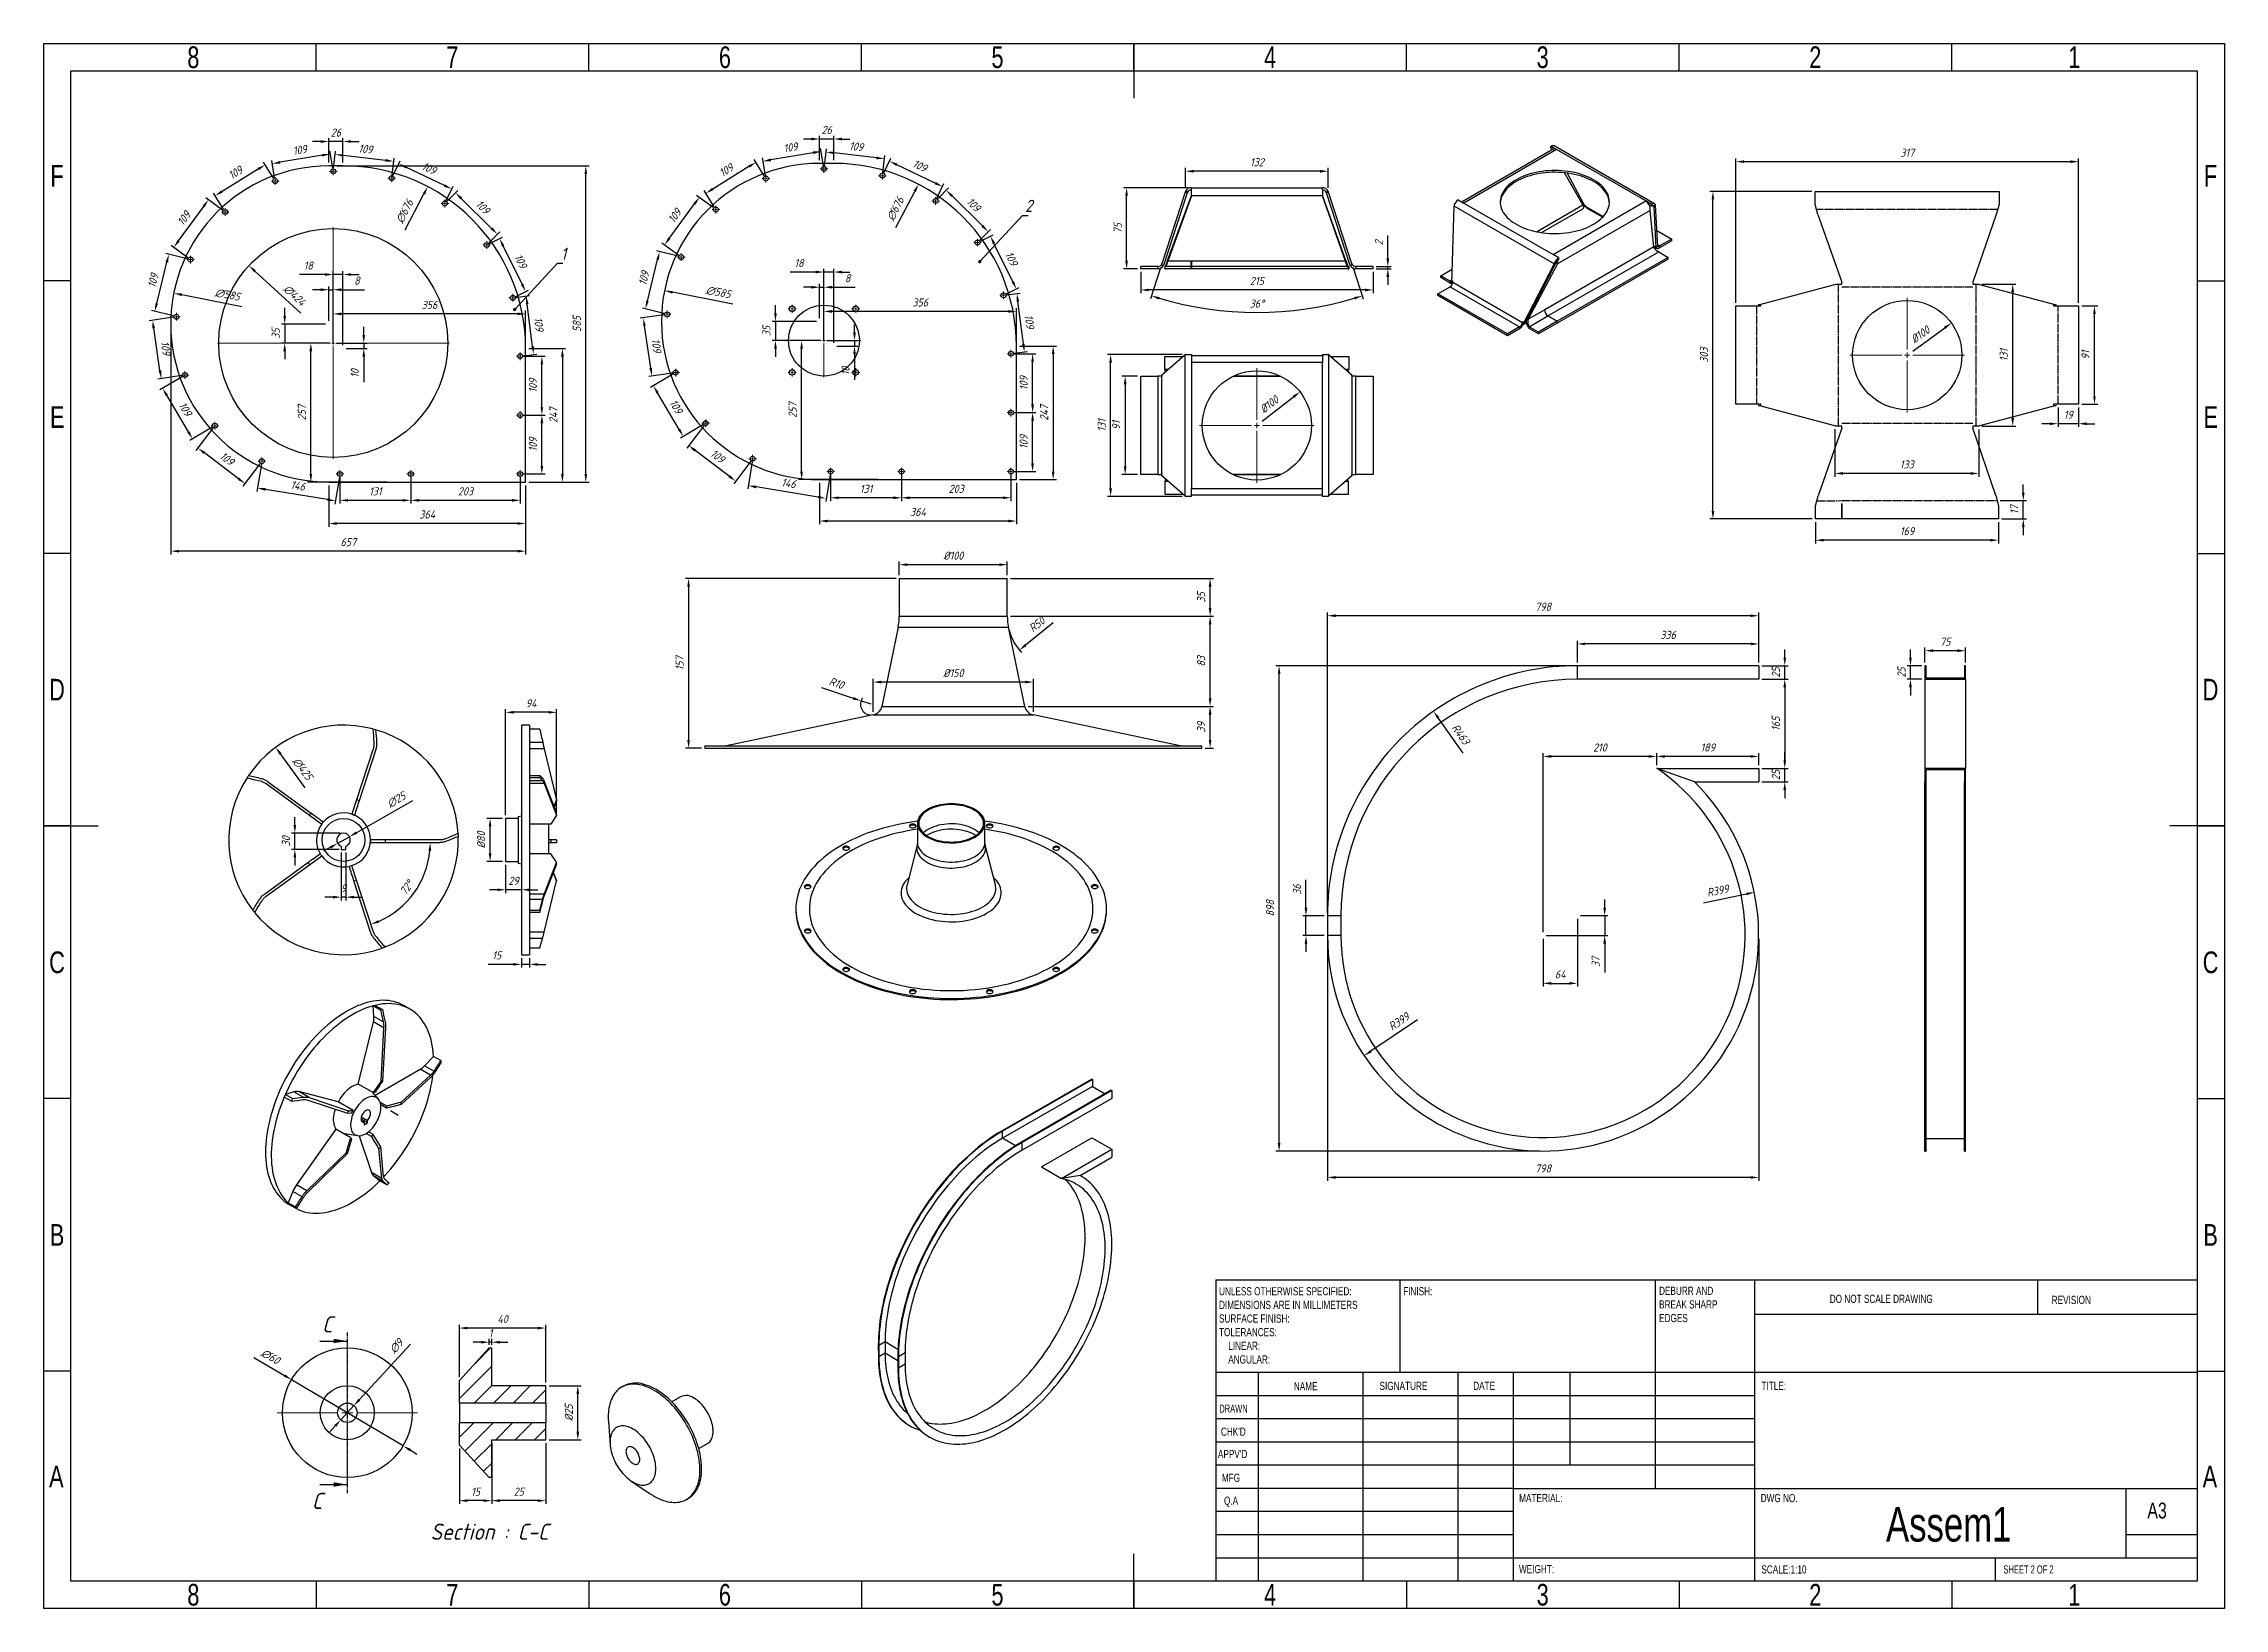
# Model space of a CAD drawing. Header units: millimetres. Extents: x -2169 to 6000, y -2300 to 596.
# Drawn here: x 1963 to 6000, y -2300 to 596 of the extents above; entities that cross this region are included whole.
import ezdxf

# ---------------------------------------------------------------- set-up
doc = ezdxf.new("R2010")
doc.units = ezdxf.units.MM
doc.header["$PDSIZE"] = -1
for name, pattern in [('SLD-Center', [19.05, 15.24, -1.27, 1.27, -1.27]), ('SLD-Phantom', [12.7, 6.35, -1.27, 1.27, -1.27, 1.27, -1.27]), ('SLD-Solid', [0])]:
    doc.linetypes.add(name, pattern=pattern)
doc.styles.add('GENISO', font='geniso.shx', dxfattribs={"oblique": 15})
doc.styles.add('SLDTEXTSTYLE0', font='TXT', dxfattribs={"width": 0.75})
doc.styles.add('SLDTEXTSTYLE1', font='TXT', dxfattribs={"width": 0.686449})
doc.styles.add('SLDTEXTSTYLE2', font='TXT', dxfattribs={"width": 0.6875})
doc.dimstyles.new('Scale', dxfattribs={"dimscale": 6, "dimtxt": 2.5, "dimasz": 2.5, "dimexe": 1, "dimexo": 1, "dimgap": 1.524, "dimtad": 1, "dimdec": 0, "dimzin": 0, "dimtxsty": 'GENISO', "dimcen": 2.5, "dimclrd": 1, "dimclre": 1, "dimclrt": 7, "dimadec": 0, "dimazin": 0, "dimtfac": 1, "dimtdec": 0, "dimtmove": 0, "dimatfit": 3, "dimfxl": 1, "dimtzin": 0, "dimlwd": -1, "dimlwe": -1, "dimarcsym": 0})
doc.dimstyles.new('Scale 1B2', dxfattribs={"dimscale": 6, "dimtxt": 2.5, "dimasz": 2.5, "dimexe": 1, "dimexo": 1, "dimgap": 1.524, "dimtad": 1, "dimdec": 0, "dimlfac": 0.5, "dimzin": 0, "dimtxsty": 'GENISO', "dimcen": 2.5, "dimclrd": 1, "dimclre": 1, "dimclrt": 7, "dimadec": 0, "dimazin": 0, "dimtfac": 1, "dimtdec": 0, "dimtmove": 0, "dimatfit": 3, "dimfxl": 1, "dimtzin": 0, "dimlwd": -1, "dimlwe": -1, "dimarcsym": 0})
doc.dimstyles.new('Scale 1B4', dxfattribs={"dimscale": 6, "dimtxt": 2.5, "dimasz": 2.5, "dimexe": 1, "dimexo": 1, "dimgap": 1.524, "dimtad": 1, "dimdec": 0, "dimlfac": 0.25, "dimzin": 0, "dimtxsty": 'GENISO', "dimcen": 2.5, "dimclrd": 1, "dimclre": 1, "dimclrt": 7, "dimadec": 0, "dimazin": 0, "dimtfac": 1, "dimtdec": 0, "dimtmove": 0, "dimatfit": 3, "dimfxl": 1, "dimtzin": 0, "dimlwd": -1, "dimlwe": -1, "dimarcsym": 0})
pattern_1 = [(45, (2121.09, -2271.328), (-17.9605, 17.9605), [])]

msp = doc.modelspace()

# ---------------------------------------------------------------- texts
at = {"color": 7, "linetype": 'Continuous'}
for s, insert, char_height, attachment_point, style in [('8', (2239.8, 591.2), 40.1, 2, 'SLDTEXTSTYLE0'), ('7', (2719.1, 591.2), 40.1, 2, 'SLDTEXTSTYLE0'), ('6', (3223.8, 591.2), 40.1, 2, 'SLDTEXTSTYLE0'), ('5', (3728.4, 591.2), 40.1, 2, 'SLDTEXTSTYLE0'), ('4', (4233, 591.2), 40.1, 2, 'SLDTEXTSTYLE0'), ('3', (4737.6, 591.2), 40.1, 2, 'SLDTEXTSTYLE0'), ('2', (5242.3, 591.2), 40.1, 2, 'SLDTEXTSTYLE0'), ('1', (5721.7, 591.2), 40.1, 2, 'SLDTEXTSTYLE0'), ('F', (1987.4, 371.7), 40.1, 2, 'SLDTEXTSTYLE0'), ('F', (5973.9, 371.7), 40.1, 2, 'SLDTEXTSTYLE0'), ('E', (1987.9, -74.9), 40.1, 2, 'SLDTEXTSTYLE0'), ('E', (5974.5, -74.9), 40.1, 2, 'SLDTEXTSTYLE0'), ('D', (1987.4, -579.5), 40.1, 2, 'SLDTEXTSTYLE0'), ('D', (5973.9, -579.5), 40.1, 2, 'SLDTEXTSTYLE0'), ('C', (1987.4, -1084.2), 40.1, 2, 'SLDTEXTSTYLE0'), ('C', (5974, -1084.2), 40.1, 2, 'SLDTEXTSTYLE0'), ('B', (1987.5, -1588.8), 40.1, 2, 'SLDTEXTSTYLE0'), ('B', (5974.1, -1588.8), 40.1, 2, 'SLDTEXTSTYLE0'), ('FINISH:', (4479.4, -1705.6), 15.14, 1, 'SLDTEXTSTYLE0'), ('DO NOT SCALE DRAWING', (5269.1, -1719.6), 15.139, 1, 'SLDTEXTSTYLE0'), ('REVISION', (5679.9, -1721.6), 15.14, 1, 'SLDTEXTSTYLE0'), ('NAME', (4277, -1881.4), 15.14, 1, 'SLDTEXTSTYLE0'), ('SIGNATURE', (4435.6, -1880.8), 15.14, 1, 'SLDTEXTSTYLE0'), ('DATE', (4609, -1880.6), 15.14, 1, 'SLDTEXTSTYLE0'), ('TITLE:', (5142.7, -1880.6), 15.14, 1, 'SLDTEXTSTYLE0'), ('DRAWN', (4139, -1922.9), 15.14, 1, 'SLDTEXTSTYLE1'), ("CHK'D", (4142, -1965.5), 15.14, 1, 'SLDTEXTSTYLE0'), ("APPV'D", (4136.5, -2006.9), 15.14, 1, 'SLDTEXTSTYLE0'), ('A', (1986.2, -2036.1), 40.1, 2, 'SLDTEXTSTYLE0'), ('MFG', (4143.8, -2050.8), 15.14, 1, 'SLDTEXTSTYLE0'), ('A', (5972.8, -2036.1), 40.1, 2, 'SLDTEXTSTYLE0'), ('Q.A', (4147.7, -2093.3), 15.14, 1, 'SLDTEXTSTYLE0'), ('MATERIAL:', (4694.1, -2088.4), 15.14, 1, 'SLDTEXTSTYLE0'), ('DWG NO.', (5141.3, -2088.4), 15.14, 1, 'SLDTEXTSTYLE0'), ('Assem1', (5489.3, -2112.4), 64.09, 2, 'SLDTEXTSTYLE0'), ('A3', (5857, -2104.4), 29.37, 1, 'SLDTEXTSTYLE0'), ('WEIGHT:', (4693.8, -2220), 15.12, 1, 'SLDTEXTSTYLE0'), ('SCALE:1:10', (5142.5, -2220.5), 15.14, 1, 'SLDTEXTSTYLE0'), ('SHEET 2 OF 2', (5590.6, -2220.5), 15.139, 1, 'SLDTEXTSTYLE2'), ('8', (2239.8, -2254.9), 40.1, 2, 'SLDTEXTSTYLE0'), ('7', (2719.1, -2254.9), 40.1, 2, 'SLDTEXTSTYLE0'), ('6', (3223.8, -2254.9), 40.1, 2, 'SLDTEXTSTYLE0'), ('5', (3728.4, -2254.9), 40.1, 2, 'SLDTEXTSTYLE0'), ('4', (4233, -2254.9), 40.1, 2, 'SLDTEXTSTYLE0'), ('3', (4737.6, -2254.9), 40.1, 2, 'SLDTEXTSTYLE0'), ('2', (5242.3, -2254.9), 40.1, 2, 'SLDTEXTSTYLE0'), ('1', (5721.7, -2254.9), 40.1, 2, 'SLDTEXTSTYLE0')]:
    msp.add_mtext(s, dxfattribs=dict(at, insert=insert, char_height=char_height, attachment_point=attachment_point, style=style))
at = {"color": 7, "attachment_point": 5, "style": 'GENISO'}
for s, insert, char_height in [('2', (3786.2, 296), 22.5), ('1', (2925.1, 207.4), 22.5), ('1', (2925.1, 207.4), 22.5), ('C', (2487.6, -1774.4), 30), ('C', (2468.9, -2101.3), 30), ('Section : C-C', (2787.9, -2158.3), 30)]:
    msp.add_mtext(s, dxfattribs=dict(at, insert=insert, char_height=char_height))

# ---------------------------------------------------------------- blocks, each defined once
blk = doc.blocks.new('SW_NOTE_2')
at = {"color": 0, "linetype": 'Continuous', "lineweight": 0, "char_height": 1.5, "attachment_point": 1, "style": 'SLDTEXTSTYLE0'}
for s, insert in [('UNLESS OTHERWISE SPECIFIED:', (0, 1.93)), ('SURFACE FINISH:', (0, -3.07)), ('DIMENSIONS ARE IN MILLIMETERS', (0, -0.57)), ('TOLERANCES:', (0, -5.57)), ('ANGULAR:', (1.69, -10.57)), ('LINEAR:', (1.69, -8.07))]:
    blk.add_mtext(s, dxfattribs=dict(at, insert=insert))
blk = doc.blocks.new('SW_NOTE_3')
at = {"color": 0, "linetype": 'Continuous', "lineweight": 0, "char_height": 1.5, "attachment_point": 1, "style": 'SLDTEXTSTYLE0'}
for s, insert in [('DEBURR AND', (0, 1.93)), ('BREAK SHARP', (0, -0.57)), ('EDGES', (0, -3.07))]:
    blk.add_mtext(s, dxfattribs=dict(at, insert=insert))
blk = doc.blocks.new('SW_CENTERMARKSYMBOL_0')
at = {"color": 0, "linetype": 'SLD-Solid', "lineweight": 0}
for p, q in [((-0.5, 0), (-0.7, 0)), ((0, 0), (-0.25, 0)), ((0, 0.5), (0, 0.7)), ((0, 0), (0, 0.25)), ((0, 0), (0, -0.25)), ((0, 0), (0.25, 0)), ((0.5, 0), (0.7, 0)), ((0, -0.5), (0, -0.7))]:
    blk.add_line(p, q, dxfattribs=at)
blk = doc.blocks.new('SW_CENTERMARKSYMBOL_1')
at = {"color": 0, "linetype": 'SLD-Solid', "lineweight": 0}
for p, q in [((-0.5, 0), (-0.7, 0)), ((0, 0), (-0.25, 0)), ((0, 0.5), (0, 0.7)), ((0, 0), (0, 0.25)), ((0, 0), (0, -0.25)), ((0, 0), (0.25, 0)), ((0.5, 0), (0.7, 0)), ((0, -0.5), (0, -0.7))]:
    blk.add_line(p, q, dxfattribs=at)
blk = doc.blocks.new('SW_CENTERMARKSYMBOL_2')
at = {"color": 0, "linetype": 'SLD-Solid', "lineweight": 0}
for p, q in [((-0.5, 0), (-0.7, 0)), ((0, 0), (-0.25, 0)), ((0, 0.5), (0, 0.7)), ((0, 0), (0, 0.25)), ((0, 0), (0, -0.25)), ((0, 0), (0.25, 0)), ((0.5, 0), (0.7, 0)), ((0, -0.5), (0, -0.7))]:
    blk.add_line(p, q, dxfattribs=at)
blk = doc.blocks.new('SW_CENTERMARKSYMBOL_3')
at = {"color": 0, "linetype": 'SLD-Solid', "lineweight": 0}
for p, q in [((-0.5, 0), (-0.7, 0)), ((0, 0), (-0.25, 0)), ((0, 0.5), (0, 0.7)), ((0, 0), (0, 0.25)), ((0, 0), (0, -0.25)), ((0, 0), (0.25, 0)), ((0.5, 0), (0.7, 0)), ((0, -0.5), (0, -0.7))]:
    blk.add_line(p, q, dxfattribs=at)
blk = doc.blocks.new('SW_CENTERMARKSYMBOL_4')
at = {"color": 0, "linetype": 'SLD-Solid', "lineweight": 0}
for p, q in [((-0.5, 0), (-0.7, 0)), ((0, 0), (-0.25, 0)), ((0, 0.5), (0, 0.7)), ((0, 0), (0, 0.25)), ((0, 0), (0, -0.25)), ((0, 0), (0.25, 0)), ((0.5, 0), (0.7, 0)), ((0, -0.5), (0, -0.7))]:
    blk.add_line(p, q, dxfattribs=at)
blk = doc.blocks.new('SW_CENTERMARKSYMBOL_5')
at = {"color": 0, "linetype": 'SLD-Solid', "lineweight": 0}
for p, q in [((-0.5, 0), (-0.7, 0)), ((0, 0), (-0.25, 0)), ((0, 0.5), (0, 0.7)), ((0, 0), (0, 0.25)), ((0, 0), (0, -0.25)), ((0, 0), (0.25, 0)), ((0.5, 0), (0.7, 0)), ((0, -0.5), (0, -0.7))]:
    blk.add_line(p, q, dxfattribs=at)
blk = doc.blocks.new('SW_CENTERMARKSYMBOL_6')
at = {"color": 0, "linetype": 'SLD-Solid', "lineweight": 0}
for p, q in [((-0.5, 0), (-0.7, 0)), ((0, 0), (-0.25, 0)), ((0, 0.5), (0, 0.7)), ((0, 0), (0, 0.25)), ((0, 0), (0, -0.25)), ((0, 0), (0.25, 0)), ((0.5, 0), (0.7, 0)), ((0, -0.5), (0, -0.7))]:
    blk.add_line(p, q, dxfattribs=at)
blk = doc.blocks.new('SW_CENTERMARKSYMBOL_7')
at = {"color": 0, "linetype": 'SLD-Solid', "lineweight": 0}
for p, q in [((-0.5, 0), (-0.7, 0)), ((0, 0), (-0.25, 0)), ((0, 0.5), (0, 0.7)), ((0, 0), (0, 0.25)), ((0, 0), (0, -0.25)), ((0, 0), (0.25, 0)), ((0.5, 0), (0.7, 0)), ((0, -0.5), (0, -0.7))]:
    blk.add_line(p, q, dxfattribs=at)
blk = doc.blocks.new('SW_CENTERMARKSYMBOL_8')
at = {"color": 0, "linetype": 'SLD-Solid', "lineweight": 0}
for p, q in [((-0.5, 0), (-0.7, 0)), ((0, 0), (-0.25, 0)), ((0, 0.5), (0, 0.7)), ((0, 0), (0, 0.25)), ((0, 0), (0, -0.25)), ((0, 0), (0.25, 0)), ((0.5, 0), (0.7, 0)), ((0, -0.5), (0, -0.7))]:
    blk.add_line(p, q, dxfattribs=at)
blk = doc.blocks.new('SW_CENTERMARKSYMBOL_9')
at = {"color": 0, "linetype": 'SLD-Solid', "lineweight": 0}
for p, q in [((-0.5, 0), (-0.7, 0)), ((0, 0), (-0.25, 0)), ((0, 0.5), (0, 0.7)), ((0, 0), (0, 0.25)), ((0, 0), (0, -0.25)), ((0, 0), (0.25, 0)), ((0.5, 0), (0.7, 0)), ((0, -0.5), (0, -0.7))]:
    blk.add_line(p, q, dxfattribs=at)
blk = doc.blocks.new('SW_CENTERMARKSYMBOL_10')
at = {"color": 0, "linetype": 'SLD-Solid', "lineweight": 0}
for p, q in [((-0.5, 0), (-0.7, 0)), ((0, 0), (-0.25, 0)), ((0, 0.5), (0, 0.7)), ((0, 0), (0, 0.25)), ((0, 0), (0, -0.25)), ((0, 0), (0.25, 0)), ((0.5, 0), (0.7, 0)), ((0, -0.5), (0, -0.7))]:
    blk.add_line(p, q, dxfattribs=at)
blk = doc.blocks.new('SW_CENTERMARKSYMBOL_11')
at = {"color": 0, "linetype": 'SLD-Solid', "lineweight": 0}
for p, q in [((-0.5, 0), (-0.7, 0)), ((0, 0), (-0.25, 0)), ((0, 0.5), (0, 0.7)), ((0, 0), (0, 0.25)), ((0, 0), (0, -0.25)), ((0, 0), (0.25, 0)), ((0.5, 0), (0.7, 0)), ((0, -0.5), (0, -0.7))]:
    blk.add_line(p, q, dxfattribs=at)
blk = doc.blocks.new('SW_CENTERMARKSYMBOL_12')
at = {"color": 0, "linetype": 'SLD-Solid', "lineweight": 0}
for p, q in [((-0.5, 0), (-0.7, 0)), ((0, 0), (-0.25, 0)), ((0, 0.5), (0, 0.7)), ((0, 0), (0, 0.25)), ((0, 0), (0, -0.25)), ((0, 0), (0.25, 0)), ((0.5, 0), (0.7, 0)), ((0, -0.5), (0, -0.7))]:
    blk.add_line(p, q, dxfattribs=at)
blk = doc.blocks.new('SW_CENTERMARKSYMBOL_13')
at = {"color": 0, "linetype": 'SLD-Solid', "lineweight": 0}
for p, q in [((-0.5, 0), (-0.7, 0)), ((0, 0), (-0.25, 0)), ((0, 0.5), (0, 0.7)), ((0, 0), (0, 0.25)), ((0, 0), (0, -0.25)), ((0, 0), (0.25, 0)), ((0.5, 0), (0.7, 0)), ((0, -0.5), (0, -0.7))]:
    blk.add_line(p, q, dxfattribs=at)
blk = doc.blocks.new('SW_CENTERMARKSYMBOL_14')
at = {"color": 0, "linetype": 'SLD-Solid', "lineweight": 0}
for p, q in [((-0.5, 0), (-0.7, 0)), ((0, 0), (-0.25, 0)), ((0, 0.5), (0, 0.7)), ((0, 0), (0, 0.25)), ((0, 0), (0, -0.25)), ((0, 0), (0.25, 0)), ((0.5, 0), (0.7, 0)), ((0, -0.5), (0, -0.7))]:
    blk.add_line(p, q, dxfattribs=at)
blk = doc.blocks.new('SW_CENTERMARKSYMBOL_15')
at = {"color": 0, "linetype": 'SLD-Solid', "lineweight": 0}
for p, q in [((-0.5, 0), (-0.7, 0)), ((0, 0), (-0.25, 0)), ((0, 0.5), (0, 0.7)), ((0, 0), (0, 0.25)), ((0, 0), (0, -0.25)), ((0, 0), (0.25, 0)), ((0.5, 0), (0.7, 0)), ((0, -0.5), (0, -0.7))]:
    blk.add_line(p, q, dxfattribs=at)
blk = doc.blocks.new('SW_CENTERMARKSYMBOL_16')
at = {"color": 0, "linetype": 'SLD-Solid', "lineweight": 0}
for p, q in [((-0.5, 0), (-0.7, 0)), ((0, 0), (-0.25, 0)), ((0, 0.5), (0, 0.7)), ((0, 0), (0, 0.25)), ((0, 0), (0, -0.25)), ((0, 0), (0.25, 0)), ((0.5, 0), (0.7, 0)), ((0, -0.5), (0, -0.7))]:
    blk.add_line(p, q, dxfattribs=at)
blk = doc.blocks.new('SW_CENTERMARKSYMBOL_17')
at = {"color": 0, "linetype": 'SLD-Solid', "lineweight": 0}
for p, q in [((0, 0.5), (0, 21.25)), ((-0.5, 0), (-21.25, 0)), ((0, 0), (-0.25, 0)), ((0, 0), (0, 0.25)), ((0, 0), (0, -0.25)), ((0, 0), (0.25, 0)), ((0.5, 0), (21.25, 0)), ((0, -0.5), (0, -21.25))]:
    blk.add_line(p, q, dxfattribs=at)
blk = doc.blocks.new('SW_CENTERMARKSYMBOL_18')
at = {"color": 0, "linetype": 'SLD-Solid', "lineweight": 0}
for p, q in [((0, 0.5), (0, 6.75)), ((-0.5, 0), (-6.75, 0)), ((0, 0), (-0.25, 0)), ((0, 0), (0, 0.25)), ((0, 0), (0, -0.25)), ((0, 0), (0.25, 0)), ((0.5, 0), (6.75, 0)), ((0, -0.5), (0, -6.75))]:
    blk.add_line(p, q, dxfattribs=at)
blk = doc.blocks.new('SW_CENTERMARKSYMBOL_19')
at = {"color": 0, "linetype": 'SLD-Solid', "lineweight": 0}
for p, q in [((-0.5, 0), (-0.7, 0)), ((0, 0), (-0.25, 0)), ((0, 0.5), (0, 0.7)), ((0, 0), (0, 0.25)), ((0, 0), (0, -0.25)), ((0, 0), (0.25, 0)), ((0.5, 0), (0.7, 0)), ((0, -0.5), (0, -0.7))]:
    blk.add_line(p, q, dxfattribs=at)
blk = doc.blocks.new('SW_CENTERMARKSYMBOL_20')
at = {"color": 0, "linetype": 'SLD-Solid', "lineweight": 0}
for p, q in [((-0.5, 0), (-0.7, 0)), ((0, 0), (-0.25, 0)), ((0, 0.5), (0, 0.7)), ((0, 0), (0, 0.25)), ((0, 0), (0, -0.25)), ((0, 0), (0.25, 0)), ((0.5, 0), (0.7, 0)), ((0, -0.5), (0, -0.7))]:
    blk.add_line(p, q, dxfattribs=at)
blk = doc.blocks.new('SW_CENTERMARKSYMBOL_21')
at = {"color": 0, "linetype": 'SLD-Solid', "lineweight": 0}
for p, q in [((-0.5, 0), (-0.7, 0)), ((0, 0), (-0.25, 0)), ((0, 0.5), (0, 0.7)), ((0, 0), (0, 0.25)), ((0, 0), (0, -0.25)), ((0, 0), (0.25, 0)), ((0.5, 0), (0.7, 0)), ((0, -0.5), (0, -0.7))]:
    blk.add_line(p, q, dxfattribs=at)
blk = doc.blocks.new('SW_CENTERMARKSYMBOL_22')
at = {"color": 0, "linetype": 'SLD-Solid', "lineweight": 0}
for p, q in [((-0.5, 0), (-0.7, 0)), ((0, 0), (-0.25, 0)), ((0, 0.5), (0, 0.7)), ((0, 0), (0, 0.25)), ((0, 0), (0, -0.25)), ((0, 0), (0.25, 0)), ((0.5, 0), (0.7, 0)), ((0, -0.5), (0, -0.7))]:
    blk.add_line(p, q, dxfattribs=at)
blk = doc.blocks.new('SW_CENTERMARKSYMBOL_23')
at = {"color": 0, "linetype": 'SLD-Solid', "lineweight": 0}
for p, q in [((-0.5, 0), (-0.7, 0)), ((0, 0), (-0.25, 0)), ((0, 0.5), (0, 0.7)), ((0, 0), (0, 0.25)), ((0, 0), (0, -0.25)), ((0, 0), (0.25, 0)), ((0.5, 0), (0.7, 0)), ((0, -0.5), (0, -0.7))]:
    blk.add_line(p, q, dxfattribs=at)
blk = doc.blocks.new('SW_CENTERMARKSYMBOL_24')
at = {"color": 0, "linetype": 'SLD-Solid', "lineweight": 0}
for p, q in [((-0.5, 0), (-0.7, 0)), ((0, 0), (-0.25, 0)), ((0, 0.5), (0, 0.7)), ((0, 0), (0, 0.25)), ((0, 0), (0, -0.25)), ((0, 0), (0.25, 0)), ((0.5, 0), (0.7, 0)), ((0, -0.5), (0, -0.7))]:
    blk.add_line(p, q, dxfattribs=at)
blk = doc.blocks.new('SW_CENTERMARKSYMBOL_25')
at = {"color": 0, "linetype": 'SLD-Solid', "lineweight": 0}
for p, q in [((-0.5, 0), (-0.7, 0)), ((0, 0), (-0.25, 0)), ((0, 0.5), (0, 0.7)), ((0, 0), (0, 0.25)), ((0, 0), (0, -0.25)), ((0, 0), (0.25, 0)), ((0.5, 0), (0.7, 0)), ((0, -0.5), (0, -0.7))]:
    blk.add_line(p, q, dxfattribs=at)
blk = doc.blocks.new('SW_CENTERMARKSYMBOL_26')
at = {"color": 0, "linetype": 'SLD-Solid', "lineweight": 0}
for p, q in [((-0.5, 0), (-0.7, 0)), ((0, 0), (-0.25, 0)), ((0, 0.5), (0, 0.7)), ((0, 0), (0, 0.25)), ((0, 0), (0, -0.25)), ((0, 0), (0.25, 0)), ((0.5, 0), (0.7, 0)), ((0, -0.5), (0, -0.7))]:
    blk.add_line(p, q, dxfattribs=at)
blk = doc.blocks.new('SW_CENTERMARKSYMBOL_27')
at = {"color": 0, "linetype": 'SLD-Solid', "lineweight": 0}
for p, q in [((-0.5, 0), (-0.7, 0)), ((0, 0), (-0.25, 0)), ((0, 0.5), (0, 0.7)), ((0, 0), (0, 0.25)), ((0, 0), (0, -0.25)), ((0, 0), (0.25, 0)), ((0.5, 0), (0.7, 0)), ((0, -0.5), (0, -0.7))]:
    blk.add_line(p, q, dxfattribs=at)
blk = doc.blocks.new('SW_CENTERMARKSYMBOL_28')
at = {"color": 0, "linetype": 'SLD-Solid', "lineweight": 0}
for p, q in [((-0.5, 0), (-0.7, 0)), ((0, 0), (-0.25, 0)), ((0, 0.5), (0, 0.7)), ((0, 0), (0, 0.25)), ((0, 0), (0, -0.25)), ((0, 0), (0.25, 0)), ((0.5, 0), (0.7, 0)), ((0, -0.5), (0, -0.7))]:
    blk.add_line(p, q, dxfattribs=at)
blk = doc.blocks.new('SW_CENTERMARKSYMBOL_29')
at = {"color": 0, "linetype": 'SLD-Solid', "lineweight": 0}
for p, q in [((-0.5, 0), (-0.7, 0)), ((0, 0), (-0.25, 0)), ((0, 0.5), (0, 0.7)), ((0, 0), (0, 0.25)), ((0, 0), (0, -0.25)), ((0, 0), (0.25, 0)), ((0.5, 0), (0.7, 0)), ((0, -0.5), (0, -0.7))]:
    blk.add_line(p, q, dxfattribs=at)
blk = doc.blocks.new('SW_CENTERMARKSYMBOL_30')
at = {"color": 0, "linetype": 'SLD-Solid', "lineweight": 0}
for p, q in [((-0.5, 0), (-0.7, 0)), ((0, 0), (-0.25, 0)), ((0, 0.5), (0, 0.7)), ((0, 0), (0, 0.25)), ((0, 0), (0, -0.25)), ((0, 0), (0.25, 0)), ((0.5, 0), (0.7, 0)), ((0, -0.5), (0, -0.7))]:
    blk.add_line(p, q, dxfattribs=at)
blk = doc.blocks.new('SW_CENTERMARKSYMBOL_31')
at = {"color": 0, "linetype": 'SLD-Solid', "lineweight": 0}
for p, q in [((-0.5, 0), (-0.7, 0)), ((0, 0), (-0.25, 0)), ((0, 0.5), (0, 0.7)), ((0, 0), (0, 0.25)), ((0, 0), (0, -0.25)), ((0, 0), (0.25, 0)), ((0.5, 0), (0.7, 0)), ((0, -0.5), (0, -0.7))]:
    blk.add_line(p, q, dxfattribs=at)
blk = doc.blocks.new('SW_CENTERMARKSYMBOL_32')
at = {"color": 0, "linetype": 'SLD-Solid', "lineweight": 0}
for p, q in [((-0.5, 0), (-0.7, 0)), ((0, 0), (-0.25, 0)), ((0, 0.5), (0, 0.7)), ((0, 0), (0, 0.25)), ((0, 0), (0, -0.25)), ((0, 0), (0.25, 0)), ((0.5, 0), (0.7, 0)), ((0, -0.5), (0, -0.7))]:
    blk.add_line(p, q, dxfattribs=at)
blk = doc.blocks.new('SW_CENTERMARKSYMBOL_33')
at = {"color": 0, "linetype": 'SLD-Solid', "lineweight": 0}
for p, q in [((-0.5, 0), (-0.7, 0)), ((0, 0), (-0.25, 0)), ((0, 0.5), (0, 0.7)), ((0, 0), (0, 0.25)), ((0, 0), (0, -0.25)), ((0, 0), (0.25, 0)), ((0.5, 0), (0.7, 0)), ((0, -0.5), (0, -0.7))]:
    blk.add_line(p, q, dxfattribs=at)
blk = doc.blocks.new('SW_CENTERMARKSYMBOL_34')
at = {"color": 0, "linetype": 'SLD-Solid', "lineweight": 0}
for p, q in [((-0.5, 0), (-0.7, 0)), ((0, 0), (-0.25, 0)), ((0, 0.5), (0, 0.7)), ((0, 0), (0, 0.25)), ((0, 0), (0, -0.25)), ((0, 0), (0.25, 0)), ((0.5, 0), (0.7, 0)), ((0, -0.5), (0, -0.7))]:
    blk.add_line(p, q, dxfattribs=at)
blk = doc.blocks.new('SW_CENTERMARKSYMBOL_35')
at = {"color": 0, "linetype": 'SLD-Solid', "lineweight": 0}
for p, q in [((-0.5, 0), (-0.7, 0)), ((0, 0), (-0.25, 0)), ((0, 0.5), (0, 0.7)), ((0, 0), (0, 0.25)), ((0, 0), (0, -0.25)), ((0, 0), (0.25, 0)), ((0.5, 0), (0.7, 0)), ((0, -0.5), (0, -0.7))]:
    blk.add_line(p, q, dxfattribs=at)
blk = doc.blocks.new('SW_CENTERMARKSYMBOL_36')
at = {"color": 0, "linetype": 'SLD-Solid', "lineweight": 0}
for p, q in [((-0.5, 0), (-0.75, 0)), ((0, 0), (-0.25, 0)), ((0, 0.5), (0, 0.75)), ((0, 0), (0, 0.25)), ((0, 0), (0, -0.25)), ((0, 0), (0.25, 0)), ((0.5, 0), (0.75, 0)), ((0, -0.5), (0, -0.75))]:
    blk.add_line(p, q, dxfattribs=at)
blk = doc.blocks.new('SW_CENTERMARKSYMBOL_37')
at = {"color": 0, "linetype": 'SLD-Solid', "lineweight": 0}
for p, q in [((-0.5, 0), (-0.75, 0)), ((0, 0), (-0.25, 0)), ((0, 0.5), (0, 0.75)), ((0, 0), (0, 0.25)), ((0, 0), (0, -0.25)), ((0, 0), (0.25, 0)), ((0.5, 0), (0.75, 0)), ((0, -0.5), (0, -0.75))]:
    blk.add_line(p, q, dxfattribs=at)
blk = doc.blocks.new('SW_CENTERMARKSYMBOL_38')
at = {"color": 0, "linetype": 'SLD-Solid', "lineweight": 0}
for p, q in [((-0.5, 0), (-0.75, 0)), ((0, 0), (-0.25, 0)), ((0, 0.5), (0, 0.75)), ((0, 0), (0, 0.25)), ((0, 0), (0, -0.25)), ((0, 0), (0.25, 0)), ((0.5, 0), (0.75, 0)), ((0, -0.5), (0, -0.75))]:
    blk.add_line(p, q, dxfattribs=at)
blk = doc.blocks.new('SW_CENTERMARKSYMBOL_39')
at = {"color": 0, "linetype": 'SLD-Solid', "lineweight": 0}
for p, q in [((-0.5, 0), (-0.75, 0)), ((0, 0), (-0.25, 0)), ((0, 0.5), (0, 0.75)), ((0, 0), (0, 0.25)), ((0, 0), (0, -0.25)), ((0, 0), (0.25, 0)), ((0.5, 0), (0.75, 0)), ((0, -0.5), (0, -0.75))]:
    blk.add_line(p, q, dxfattribs=at)
blk = doc.blocks.new('SW_CENTERMARKSYMBOL_40')
at = {"color": 0, "linetype": 'SLD-Solid', "lineweight": 0}
for p, q in [((0, 1), (0, 10.5)), ((-1, 0), (-10.5, 0)), ((0, 0), (-0.5, 0)), ((0, 0), (0, 0.5)), ((0, 0), (0, -0.5)), ((0, 0), (0.5, 0)), ((1, 0), (10.5, 0)), ((0, -1), (0, -10.5))]:
    blk.add_line(p, q, dxfattribs=at)
blk = doc.blocks.new('SW_CENTERMARKSYMBOL_41')
at = {"color": 0, "linetype": 'SLD-Solid', "lineweight": 0}
for p, q in [((0, 1), (0, 10.5)), ((-1, 0), (-10.5, 0)), ((0, 0), (-0.5, 0)), ((0, 0), (0, 0.5)), ((0, 0), (0, -0.5)), ((0, 0), (0.5, 0)), ((1, 0), (10.5, 0)), ((0, -1), (0, -10.5))]:
    blk.add_line(p, q, dxfattribs=at)
blk = doc.blocks.new('SW_CENTERMARKSYMBOL_42')
at = {"color": 0, "linetype": 'SLD-Solid', "lineweight": 0}
for p, q in [((0, 2.5), (0, 16.25)), ((-2.5, 0), (-16.25, 0)), ((0, 0), (-1.25, 0)), ((0, 0), (0, 1.25)), ((0, 0), (0, -1.25)), ((0, 0), (1.25, 0)), ((2.5, 0), (16.25, 0)), ((0, -2.5), (0, -16.25))]:
    blk.add_line(p, q, dxfattribs=at)
blk = doc.blocks.new('*D80')
at = {"color": 1, "transparency": 16777216}
blk.add_line((2438.6, 97.2), (2353.7, 175.3), dxfattribs=at)
blk.add_solid([(2355.4, 177.1), (2352, 173.4), (2342.7, 185.4)], dxfattribs=at)
at = {"layer": 'Defpoints', "color": 0, "transparency": 16777216}
for p in [(2342.7, 185.4), (2654.7, -101.5)]:
    blk.add_point(p, dxfattribs=at)
at = {"color": 7, "transparency": 16777216, "insert": (2427.1, 130.4), "char_height": 15, "attachment_point": 5, "rotation": 317.3971, "style": 'GENISO'}
blk.add_mtext('∅424', dxfattribs=at)
blk = doc.blocks.new('*D81')
at = {"color": 1, "transparency": 16777216}
for p, q in [((2490.6, -221.4), (2490.6, -298)), ((2854.9, -221.4), (2854.9, -298)), ((2839.9, -292), (2505.6, -292))]:
    blk.add_line(p, q, dxfattribs=at)
for points in [[(2505.6, -289.5), (2505.6, -294.5), (2490.6, -292)], [(2839.9, -289.5), (2839.9, -294.5), (2854.9, -292)]]:
    blk.add_solid(points, dxfattribs=at)
at = {"layer": 'Defpoints', "color": 0, "transparency": 16777216}
for p in [(2490.6, -215.4), (2854.9, -215.4), (2490.6, -292)]:
    blk.add_point(p, dxfattribs=at)
at = {"color": 7, "transparency": 16777216, "insert": (2672.8, -275.3), "char_height": 15, "attachment_point": 5, "style": 'GENISO'}
blk.add_mtext('364', dxfattribs=at)
blk = doc.blocks.new('*D82')
at = {"color": 1, "transparency": 16777216}
blk.add_line((2329.7, 109.3), (2218.3, 131.4), dxfattribs=at)
blk.add_solid([(2218.8, 133.9), (2217.8, 129), (2203.6, 134.3)], dxfattribs=at)
at = {"layer": 'Defpoints', "color": 0, "transparency": 16777216}
for p in [(2203.6, 134.3), (2777.7, 20.2)]:
    blk.add_point(p, dxfattribs=at)
at = {"color": 7, "transparency": 16777216, "insert": (2303, 131.5), "char_height": 15, "attachment_point": 5, "rotation": 348.7548, "style": 'GENISO'}
blk.add_mtext('∅585', dxfattribs=at)
blk = doc.blocks.new('*D83')
at = {"color": 1, "transparency": 16777216}
for p, q in [((2475.5, 415.1), (2460.5, 415.1)), ((2490.5, 376), (2490.5, 421.1)), ((2516.8, 415.1), (2490.5, 415.1)), ((2516.8, 376), (2516.8, 421.1)), ((2531.8, 415.1), (2546.8, 415.1))]:
    blk.add_line(p, q, dxfattribs=at)
for points in [[(2475.5, 417.6), (2475.5, 412.6), (2490.5, 415.1)], [(2531.8, 417.6), (2531.8, 412.6), (2516.8, 415.1)]]:
    blk.add_solid(points, dxfattribs=at)
at = {"layer": 'Defpoints', "color": 0, "transparency": 16777216}
for p in [(2490.5, 415.1), (2490.5, 370), (2516.8, 370)]:
    blk.add_point(p, dxfattribs=at)
at = {"color": 7, "transparency": 16777216, "insert": (2503.7, 431.7), "char_height": 15, "attachment_point": 5, "style": 'GENISO'}
blk.add_mtext('26', dxfattribs=at)
blk = doc.blocks.new('*D84')
at = {"color": 1, "transparency": 16777216}
blk.add_line((2631.8, 251.4), (2666.7, 318.1), dxfattribs=at)
blk.add_solid([(2664.5, 319.3), (2668.9, 316.9), (2673.7, 331.4)], dxfattribs=at)
at = {"layer": 'Defpoints', "color": 0, "transparency": 16777216}
for p in [(2673.7, 331.4), (2360, -267.7)]:
    blk.add_point(p, dxfattribs=at)
at = {"color": 7, "transparency": 16777216, "insert": (2631, 285.8), "char_height": 15, "attachment_point": 5, "rotation": 62.3678, "style": 'GENISO'}
blk.add_mtext('∅676', dxfattribs=at)
blk = doc.blocks.new('*D85')
at = {"color": 1, "transparency": 16777216}
for p, q in [((2860.9, 31.9), (2929, 31.9)), ((2923, 16.9), (2923, -200.4)), ((2860.9, -215.4), (2929, -215.4))]:
    blk.add_line(p, q, dxfattribs=at)
for points in [[(2920.5, 16.9), (2925.5, 16.9), (2923, 31.9)], [(2920.5, -200.4), (2925.5, -200.4), (2923, -215.4)]]:
    blk.add_solid(points, dxfattribs=at)
at = {"layer": 'Defpoints', "color": 0, "transparency": 16777216}
for p in [(2854.9, 31.9), (2854.9, -215.4), (2923, -215.4)]:
    blk.add_point(p, dxfattribs=at)
at = {"color": 7, "transparency": 16777216, "insert": (2906.4, -91.8), "char_height": 15, "attachment_point": 5, "rotation": 90, "style": 'GENISO'}
blk.add_mtext('247', dxfattribs=at)
blk = doc.blocks.new('*D86')
at = {"color": 1, "transparency": 16777216}
for p, q in [((2276.1, -115.7), (2244.7, -157.1)), ((2323.3, -209.1), (2260.3, -161.4)), ((2363, -181.5), (2331.6, -222.9))]:
    blk.add_line(p, q, dxfattribs=at)
for points in [[(2261.8, -159.4), (2258.8, -163.4), (2248.3, -152.3)], [(2324.8, -207.1), (2321.8, -211.1), (2335.2, -218.1)]]:
    blk.add_solid(points, dxfattribs=at)
at = {"layer": 'Defpoints', "color": 0, "transparency": 16777216}
for p in [(2279.7, -110.9), (2248.3, -152.3), (2366.6, -176.7)]:
    blk.add_point(p, dxfattribs=at)
at = {"color": 7, "transparency": 16777216, "insert": (2301.8, -172), "char_height": 15, "attachment_point": 5, "rotation": 322.8732, "style": 'GENISO'}
blk.add_mtext('109', dxfattribs=at)
blk = doc.blocks.new('*D87')
at = {"color": 1, "transparency": 16777216}
for p, q in [((2219.1, -20.2), (2177.7, -44.7)), ((2230.7, -122.5), (2190.5, -54.5)), ((2274.6, -113.9), (2233.1, -138.4))]:
    blk.add_line(p, q, dxfattribs=at)
for points in [[(2192.6, -53.3), (2188.3, -55.8), (2182.9, -41.6)], [(2232.8, -121.2), (2228.5, -123.7), (2238.3, -135.4)]]:
    blk.add_solid(points, dxfattribs=at)
at = {"layer": 'Defpoints', "color": 0, "transparency": 16777216}
for p in [(2224.3, -17.1), (2182.9, -41.6), (2279.7, -110.9)]:
    blk.add_point(p, dxfattribs=at)
at = {"color": 7, "transparency": 16777216, "insert": (2224.9, -80), "char_height": 15, "attachment_point": 5, "rotation": 300.5965, "style": 'GENISO'}
blk.add_mtext('109', dxfattribs=at)
blk = doc.blocks.new('*D88')
at = {"color": 1, "transparency": 16777216}
for p, q in [((2202.4, 89.9), (2158.3, 83.4)), ((2178, -8.8), (2166.5, 69.4)), ((2218.3, -18), (2174.3, -24.5))]:
    blk.add_line(p, q, dxfattribs=at)
for points in [[(2168.9, 69.8), (2164, 69), (2164.3, 84.2)], [(2180.5, -8.4), (2175.5, -9.1), (2180.2, -23.6)]]:
    blk.add_solid(points, dxfattribs=at)
at = {"layer": 'Defpoints', "color": 0, "transparency": 16777216}
for p in [(2164.3, 84.2), (2208.4, 90.7), (2224.3, -17.1)]:
    blk.add_point(p, dxfattribs=at)
at = {"color": 7, "transparency": 16777216, "insert": (2188.7, 32.7), "char_height": 15, "attachment_point": 5, "rotation": 278.3935, "style": 'GENISO'}
blk.add_mtext('109', dxfattribs=at)
blk = doc.blocks.new('*D89')
at = {"color": 1, "transparency": 16777216}
for p, q in [((2228.6, 198), (2188.6, 207.9)), ((2171.9, 115.2), (2190.8, 191.9)), ((2202.5, 92.2), (2162.5, 102))]:
    blk.add_line(p, q, dxfattribs=at)
for points in [[(2188.4, 192.5), (2193.2, 191.3), (2194.4, 206.4)], [(2169.5, 115.8), (2174.3, 114.6), (2168.3, 100.6)]]:
    blk.add_solid(points, dxfattribs=at)
at = {"layer": 'Defpoints', "color": 0, "transparency": 16777216}
for p in [(2194.4, 206.4), (2234.5, 196.6), (2208.4, 90.7)]:
    blk.add_point(p, dxfattribs=at)
at = {"color": 7, "transparency": 16777216, "insert": (2165.2, 157.5), "char_height": 15, "attachment_point": 5, "rotation": 76.1536, "style": 'GENISO'}
blk.add_mtext('109', dxfattribs=at)
blk = doc.blocks.new('*D90')
at = {"color": 1, "transparency": 16777216}
for p, q in [((2212.4, 231.2), (2259, 295)), ((2293.8, 288.2), (2263, 310.7)), ((2229.6, 200.1), (2198.8, 222.6))]:
    blk.add_line(p, q, dxfattribs=at)
for points in [[(2257, 296.5), (2261, 293.5), (2267.8, 307.1)], [(2210.4, 232.6), (2214.5, 229.7), (2203.6, 219.1)]]:
    blk.add_solid(points, dxfattribs=at)
at = {"layer": 'Defpoints', "color": 0, "transparency": 16777216}
for p in [(2267.8, 307.1), (2298.7, 284.6), (2234.5, 196.6)]:
    blk.add_point(p, dxfattribs=at)
at = {"color": 7, "transparency": 16777216, "insert": (2222.3, 272.9), "char_height": 15, "attachment_point": 5, "rotation": 53.9027, "style": 'GENISO'}
blk.add_mtext('109', dxfattribs=at)
blk = doc.blocks.new('*D91')
at = {"color": 1, "transparency": 16777216}
for p, q in [((2359.9, 364), (2292.9, 322.6)), ((2388.1, 347), (2369.5, 377)), ((2295.5, 289.7), (2276.9, 319.8))]:
    blk.add_line(p, q, dxfattribs=at)
for points in [[(2358.6, 366.2), (2361.3, 361.9), (2372.7, 371.9)], [(2291.5, 324.7), (2294.2, 320.5), (2280.1, 314.7)]]:
    blk.add_solid(points, dxfattribs=at)
at = {"layer": 'Defpoints', "color": 0, "transparency": 16777216}
for p in [(2391.3, 341.8), (2280.1, 314.7), (2298.7, 284.6)]:
    blk.add_point(p, dxfattribs=at)
at = {"color": 7, "transparency": 16777216, "insert": (2317.6, 357.5), "char_height": 15, "attachment_point": 5, "rotation": 31.7081, "style": 'GENISO'}
blk.add_mtext('109', dxfattribs=at)
blk = doc.blocks.new('*D92')
at = {"color": 1, "transparency": 16777216}
for p, q in [((2390.3, 347.8), (2384.9, 380)), ((2478.6, 389.7), (2400.7, 376.6)), ((2497.8, 365.8), (2492.4, 398.1))]:
    blk.add_line(p, q, dxfattribs=at)
for points in [[(2400.2, 379.1), (2401.1, 374.1), (2385.9, 374.1)], [(2478.2, 392.1), (2479, 387.2), (2493.4, 392.1)]]:
    blk.add_solid(points, dxfattribs=at)
at = {"layer": 'Defpoints', "color": 0, "transparency": 16777216}
for p in [(2385.9, 374.1), (2391.3, 341.8), (2498.8, 359.9)]:
    blk.add_point(p, dxfattribs=at)
at = {"color": 7, "transparency": 16777216, "insert": (2436.9, 399.5), "char_height": 15, "attachment_point": 5, "rotation": 9.5123, "style": 'GENISO'}
blk.add_mtext('109', dxfattribs=at)
blk = doc.blocks.new('*D93')
at = {"color": 1, "transparency": 16777216}
for p, q in [((2499.5, 365.8), (2503.1, 397)), ((2595.8, 380.2), (2517.3, 389.3)), ((2607.7, 353.2), (2611.4, 384.4))]:
    blk.add_line(p, q, dxfattribs=at)
for points in [[(2517.6, 391.8), (2517, 386.9), (2502.4, 391.1)], [(2596.1, 382.7), (2595.5, 377.7), (2610.7, 378.4)]]:
    blk.add_solid(points, dxfattribs=at)
at = {"layer": 'Defpoints', "color": 0, "transparency": 16777216}
for p in [(2502.4, 391.1), (2498.8, 359.9), (2607, 347.2)]:
    blk.add_point(p, dxfattribs=at)
at = {"color": 7, "transparency": 16777216, "insert": (2558.5, 401.3), "char_height": 15, "attachment_point": 5, "rotation": 353.3397, "style": 'GENISO'}
blk.add_mtext('109', dxfattribs=at)
blk = doc.blocks.new('*D94')
at = {"color": 1, "transparency": 16777216}
for p, q in [((2609.6, 352.6), (2622.4, 379.5)), ((2704.7, 333.5), (2633.4, 367.6)), ((2708, 305.7), (2720.8, 332.5))]:
    blk.add_line(p, q, dxfattribs=at)
for points in [[(2634.5, 369.8), (2632.3, 365.3), (2619.9, 374.1)], [(2705.7, 335.8), (2703.6, 331.3), (2718.2, 327.1)]]:
    blk.add_solid(points, dxfattribs=at)
at = {"layer": 'Defpoints', "color": 0, "transparency": 16777216}
for p in [(2619.9, 374.1), (2607, 347.2), (2705.4, 300.2)]:
    blk.add_point(p, dxfattribs=at)
at = {"color": 7, "transparency": 16777216, "insert": (2676.2, 365.6), "char_height": 15, "attachment_point": 5, "rotation": 334.4717, "style": 'GENISO'}
blk.add_mtext('109', dxfattribs=at)
blk = doc.blocks.new('*D95')
at = {"color": 1, "transparency": 16777216}
for p, q in [((2709.6, 304.5), (2729.4, 324.5)), ((2792, 254.2), (2735.8, 309.7)), ((2787.1, 227.9), (2806.9, 247.9))]:
    blk.add_line(p, q, dxfattribs=at)
for points in [[(2737.6, 311.5), (2734.1, 307.9), (2725.1, 320.2)], [(2793.8, 255.9), (2790.2, 252.4), (2802.7, 243.6)]]:
    blk.add_solid(points, dxfattribs=at)
at = {"layer": 'Defpoints', "color": 0, "transparency": 16777216}
for p in [(2705.4, 300.2), (2725.1, 320.2), (2782.9, 223.6)]:
    blk.add_point(p, dxfattribs=at)
at = {"color": 7, "transparency": 16777216, "insert": (2775.6, 293.8), "char_height": 15, "attachment_point": 5, "rotation": 315.3423, "style": 'GENISO'}
blk.add_mtext('109', dxfattribs=at)
blk = doc.blocks.new('*D96')
at = {"color": 1, "transparency": 16777216}
for p, q in [((2788.3, 226.3), (2812.1, 238)), ((2848.3, 151), (2813.4, 221.9)), ((2836.5, 128.5), (2860.3, 140.2))]:
    blk.add_line(p, q, dxfattribs=at)
for points in [[(2815.6, 223), (2811.1, 220.8), (2806.7, 235.4)], [(2850.5, 152.1), (2846, 149.9), (2854.9, 137.6)]]:
    blk.add_solid(points, dxfattribs=at)
at = {"layer": 'Defpoints', "color": 0, "transparency": 16777216}
for p in [(2782.9, 223.6), (2806.7, 235.4), (2831.1, 125.8)]:
    blk.add_point(p, dxfattribs=at)
at = {"color": 7, "transparency": 16777216, "insert": (2845.7, 193.8), "char_height": 15, "attachment_point": 5, "rotation": 296.2139, "style": 'GENISO'}
blk.add_mtext('109', dxfattribs=at)
blk = doc.blocks.new('*D97')
at = {"color": 1, "transparency": 16777216}
for p, q in [((2837, 126.6), (2861.9, 129.8)), ((2867.9, 35.8), (2857.9, 114.1)), ((2850.8, 18.5), (2875.7, 21.7))]:
    blk.add_line(p, q, dxfattribs=at)
for points in [[(2860.4, 114.5), (2855.4, 113.8), (2856, 129)], [(2870.3, 36.1), (2865.4, 35.5), (2869.8, 20.9)]]:
    blk.add_solid(points, dxfattribs=at)
at = {"layer": 'Defpoints', "color": 0, "transparency": 16777216}
for p in [(2831.1, 125.8), (2856, 129), (2844.9, 17.7)]:
    blk.add_point(p, dxfattribs=at)
at = {"color": 7, "transparency": 16777216, "insert": (2879.4, 77.1), "char_height": 15, "attachment_point": 5, "rotation": 277.2651, "style": 'GENISO'}
blk.add_mtext('109', dxfattribs=at)
blk = doc.blocks.new('*D98')
at = {"color": 1, "transparency": 16777216}
for p, q in [((2850.9, 17.7), (2891, 17.7)), ((2885, -76.3), (2885, 2.7)), ((2850.9, -91.3), (2891, -91.3))]:
    blk.add_line(p, q, dxfattribs=at)
for points in [[(2882.5, 2.7), (2887.5, 2.7), (2885, 17.7)], [(2882.5, -76.3), (2887.5, -76.3), (2885, -91.3)]]:
    blk.add_solid(points, dxfattribs=at)
at = {"layer": 'Defpoints', "color": 0, "transparency": 16777216}
for p in [(2844.9, 17.7), (2885, 17.7), (2844.9, -91.3)]:
    blk.add_point(p, dxfattribs=at)
at = {"color": 7, "transparency": 16777216, "insert": (2868.3, -36.8), "char_height": 15, "attachment_point": 5, "rotation": 90, "style": 'GENISO'}
blk.add_mtext('109', dxfattribs=at)
blk = doc.blocks.new('*D99')
at = {"color": 1, "transparency": 16777216}
for p, q in [((2850.9, -91.3), (2891, -91.3)), ((2885, -185.3), (2885, -106.3)), ((2850.9, -200.3), (2891, -200.3))]:
    blk.add_line(p, q, dxfattribs=at)
for points in [[(2882.5, -106.3), (2887.5, -106.3), (2885, -91.3)], [(2882.5, -185.3), (2887.5, -185.3), (2885, -200.3)]]:
    blk.add_solid(points, dxfattribs=at)
at = {"layer": 'Defpoints', "color": 0, "transparency": 16777216}
for p in [(2844.9, -91.3), (2885, -91.3), (2844.9, -200.3)]:
    blk.add_point(p, dxfattribs=at)
at = {"color": 7, "transparency": 16777216, "insert": (2868.3, -145.8), "char_height": 15, "attachment_point": 5, "rotation": 90, "style": 'GENISO'}
blk.add_mtext('109', dxfattribs=at)
blk = doc.blocks.new('*D100')
at = {"color": 1, "transparency": 16777216}
for p, q in [((2642.3, -206.3), (2642.3, -255.1)), ((2844.9, -206.3), (2844.9, -255.1)), ((2829.9, -249.1), (2657.3, -249.1))]:
    blk.add_line(p, q, dxfattribs=at)
for points in [[(2657.3, -246.6), (2657.3, -251.6), (2642.3, -249.1)], [(2829.9, -246.6), (2829.9, -251.6), (2844.9, -249.1)]]:
    blk.add_solid(points, dxfattribs=at)
at = {"layer": 'Defpoints', "color": 0, "transparency": 16777216}
for p in [(2642.3, -200.3), (2844.9, -200.3), (2642.3, -249.1)]:
    blk.add_point(p, dxfattribs=at)
at = {"color": 7, "transparency": 16777216, "insert": (2743.6, -232.4), "char_height": 15, "attachment_point": 5, "style": 'GENISO'}
blk.add_mtext('203', dxfattribs=at)
blk = doc.blocks.new('*D101')
at = {"color": 1, "transparency": 16777216}
for p, q in [((2511.1, -206.3), (2511.1, -255.1)), ((2642.3, -206.3), (2642.3, -255.1)), ((2627.3, -249.1), (2526.1, -249.1))]:
    blk.add_line(p, q, dxfattribs=at)
for points in [[(2526.1, -246.6), (2526.1, -251.6), (2511.1, -249.1)], [(2627.3, -246.6), (2627.3, -251.6), (2642.3, -249.1)]]:
    blk.add_solid(points, dxfattribs=at)
at = {"layer": 'Defpoints', "color": 0, "transparency": 16777216}
for p in [(2511.1, -200.3), (2642.3, -200.3), (2511.1, -249.1)]:
    blk.add_point(p, dxfattribs=at)
at = {"color": 7, "transparency": 16777216, "insert": (2576.7, -232.4), "char_height": 15, "attachment_point": 5, "style": 'GENISO'}
blk.add_mtext('131', dxfattribs=at)
blk = doc.blocks.new('*D102')
at = {"color": 1, "transparency": 16777216}
for p, q in [((2365.7, -182.6), (2357.5, -232.5)), ((2488.1, -247.8), (2373.3, -229)), ((2510.1, -206.2), (2501.9, -256.1))]:
    blk.add_line(p, q, dxfattribs=at)
for points in [[(2373.7, -226.5), (2372.9, -231.5), (2358.5, -226.6)], [(2488.5, -245.3), (2487.7, -250.3), (2502.9, -250.2)]]:
    blk.add_solid(points, dxfattribs=at)
at = {"layer": 'Defpoints', "color": 0, "transparency": 16777216}
for p in [(2366.6, -176.7), (2511.1, -200.3), (2358.5, -226.6)]:
    blk.add_point(p, dxfattribs=at)
at = {"color": 7, "transparency": 16777216, "insert": (2433.4, -222), "char_height": 15, "attachment_point": 5, "rotation": 350.7085, "style": 'GENISO'}
blk.add_mtext('146', dxfattribs=at)
blk = doc.blocks.new('*D103')
at = {"color": 1, "transparency": 16777216}
for p, q in [((2498.7, 45.4), (2498.7, 102)), ((2839.9, 96), (2513.7, 96)), ((2854.9, -61.2), (2854.9, 102))]:
    blk.add_line(p, q, dxfattribs=at)
for points in [[(2513.7, 98.5), (2513.7, 93.5), (2498.7, 96)], [(2839.9, 98.5), (2839.9, 93.5), (2854.9, 96)]]:
    blk.add_solid(points, dxfattribs=at)
at = {"layer": 'Defpoints', "color": 0, "transparency": 16777216}
for p in [(2498.7, 96), (2498.7, 39.4), (2854.9, -67.2)]:
    blk.add_point(p, dxfattribs=at)
at = {"color": 7, "transparency": 16777216, "insert": (2676.8, 112.6), "char_height": 15, "attachment_point": 5, "style": 'GENISO'}
blk.add_mtext('356', dxfattribs=at)
blk = doc.blocks.new('*D104')
at = {"color": 1, "transparency": 16777216}
for p, q in [((2491.4, 42), (2451.3, 42)), ((2457.3, -200.4), (2457.3, 27)), ((2598.6, -215.4), (2451.3, -215.4))]:
    blk.add_line(p, q, dxfattribs=at)
for points in [[(2454.8, 27), (2459.8, 27), (2457.3, 42)], [(2454.8, -200.4), (2459.8, -200.4), (2457.3, -215.4)]]:
    blk.add_solid(points, dxfattribs=at)
at = {"layer": 'Defpoints', "color": 0, "transparency": 16777216}
for p in [(2457.3, 42), (2497.4, 42), (2604.6, -215.4)]:
    blk.add_point(p, dxfattribs=at)
at = {"color": 7, "transparency": 16777216, "insert": (2440.7, -86.7), "char_height": 15, "attachment_point": 5, "rotation": 90, "style": 'GENISO'}
blk.add_mtext('257', dxfattribs=at)
blk = doc.blocks.new('*D105')
at = {"color": 1, "transparency": 16777216}
for p, q in [((2504.7, 42), (2561.3, 42)), ((2555.3, 57), (2555.3, 72)), ((2555.3, 42), (2555.3, 31.9)), ((2522.8, 31.9), (2561.3, 31.9)), ((2555.3, 16.9), (2555.3, -30.5))]:
    blk.add_line(p, q, dxfattribs=at)
for points in [[(2552.8, 57), (2557.8, 57), (2555.3, 42)], [(2552.8, 16.9), (2557.8, 16.9), (2555.3, 31.9)]]:
    blk.add_solid(points, dxfattribs=at)
at = {"layer": 'Defpoints', "color": 0, "transparency": 16777216}
for p in [(2498.7, 42), (2555.3, 42), (2516.8, 31.9)]:
    blk.add_point(p, dxfattribs=at)
at = {"color": 7, "transparency": 16777216, "insert": (2538.6, -14.3), "char_height": 15, "attachment_point": 5, "rotation": 90, "style": 'GENISO'}
blk.add_mtext('10', dxfattribs=at)
blk = doc.blocks.new('*D106')
at = {"color": 1, "transparency": 16777216}
for p, q in [((2483.7, 168.9), (2436.1, 168.9)), ((2498.7, 42.9), (2498.7, 174.9)), ((2516.8, 168.9), (2498.7, 168.9)), ((2516.8, 37.9), (2516.8, 174.9)), ((2531.8, 168.9), (2546.8, 168.9))]:
    blk.add_line(p, q, dxfattribs=at)
for points in [[(2483.7, 171.4), (2483.7, 166.4), (2498.7, 168.9)], [(2531.8, 171.4), (2531.8, 166.4), (2516.8, 168.9)]]:
    blk.add_solid(points, dxfattribs=at)
at = {"layer": 'Defpoints', "color": 0, "transparency": 16777216}
for p in [(2498.7, 168.9), (2498.7, 36.9), (2516.8, 31.9)]:
    blk.add_point(p, dxfattribs=at)
at = {"color": 7, "transparency": 16777216, "insert": (2452.4, 185.5), "char_height": 15, "attachment_point": 5, "style": 'GENISO'}
blk.add_mtext('18', dxfattribs=at)
blk = doc.blocks.new('*D107')
at = {"color": 1, "transparency": 16777216}
for p, q in [((2475.6, 140.8), (2460.6, 140.8)), ((2490.6, 83.3), (2490.6, 146.8)), ((2490.6, 140.8), (2498.7, 140.8)), ((2498.7, 115), (2498.7, 146.8)), ((2513.7, 140.8), (2556.6, 140.8))]:
    blk.add_line(p, q, dxfattribs=at)
for points in [[(2475.6, 143.3), (2475.6, 138.3), (2490.6, 140.8)], [(2513.7, 143.3), (2513.7, 138.3), (2498.7, 140.8)]]:
    blk.add_solid(points, dxfattribs=at)
at = {"layer": 'Defpoints', "color": 0, "transparency": 16777216}
for p in [(2498.7, 140.8), (2498.7, 109), (2490.6, 77.3)]:
    blk.add_point(p, dxfattribs=at)
at = {"color": 7, "transparency": 16777216, "insert": (2542.6, 157.5), "char_height": 15, "attachment_point": 5, "style": 'GENISO'}
blk.add_mtext('8', dxfattribs=at)
blk = doc.blocks.new('*D108')
at = {"color": 1, "transparency": 16777216}
for p, q in [((2408.9, 92.3), (2408.9, 107.3)), ((2484.6, 77.3), (2402.9, 77.3)), ((2474.9, 42), (2402.9, 42)), ((2408.9, 77.3), (2408.9, 42)), ((2408.9, 27), (2408.9, 12))]:
    blk.add_line(p, q, dxfattribs=at)
for points in [[(2406.4, 92.3), (2411.4, 92.3), (2408.9, 77.3)], [(2406.4, 27), (2411.4, 27), (2408.9, 42)]]:
    blk.add_solid(points, dxfattribs=at)
at = {"layer": 'Defpoints', "color": 0, "transparency": 16777216}
for p in [(2408.9, 42), (2480.9, 42), (2490.6, 77.3)]:
    blk.add_point(p, dxfattribs=at)
at = {"color": 7, "transparency": 16777216, "insert": (2392.3, 59.6), "char_height": 15, "attachment_point": 5, "rotation": 90, "style": 'GENISO'}
blk.add_mtext('35', dxfattribs=at)
blk = doc.blocks.new('*D122')
at = {"color": 1, "transparency": 16777216}
for p, q in [((3399.1, -216.8), (3399.1, -293.4)), ((3763.4, -216.8), (3763.4, -293.4)), ((3748.4, -287.4), (3414.1, -287.4))]:
    blk.add_line(p, q, dxfattribs=at)
for points in [[(3414.1, -284.9), (3414.1, -289.9), (3399.1, -287.4)], [(3748.4, -284.9), (3748.4, -289.9), (3763.4, -287.4)]]:
    blk.add_solid(points, dxfattribs=at)
at = {"layer": 'Defpoints', "color": 0, "transparency": 16777216}
for p in [(3399.1, -210.8), (3763.4, -210.8), (3399.1, -287.4)]:
    blk.add_point(p, dxfattribs=at)
at = {"color": 7, "transparency": 16777216, "insert": (3581.3, -270.7), "char_height": 15, "attachment_point": 5, "style": 'GENISO'}
blk.add_mtext('364', dxfattribs=at)
blk = doc.blocks.new('*D123')
at = {"color": 1, "transparency": 16777216}
blk.add_line((3238.2, 113.9), (3126.7, 136), dxfattribs=at)
blk.add_solid([(3127.2, 138.5), (3126.3, 133.6), (3112, 139)], dxfattribs=at)
at = {"layer": 'Defpoints', "color": 0, "transparency": 16777216}
for p in [(3112, 139), (3686.2, 24.8)]:
    blk.add_point(p, dxfattribs=at)
at = {"color": 7, "transparency": 16777216, "insert": (3211.5, 136.1), "char_height": 15, "attachment_point": 5, "rotation": 348.7548, "style": 'GENISO'}
blk.add_mtext('∅585', dxfattribs=at)
blk = doc.blocks.new('*D124')
at = {"color": 1, "transparency": 16777216}
for p, q in [((3384, 419.7), (3369, 419.7)), ((3399, 380.6), (3399, 425.7)), ((3425.3, 419.7), (3399, 419.7)), ((3425.3, 380.6), (3425.3, 425.7)), ((3440.3, 419.7), (3455.3, 419.7))]:
    blk.add_line(p, q, dxfattribs=at)
for points in [[(3384, 422.2), (3384, 417.2), (3399, 419.7)], [(3440.3, 422.2), (3440.3, 417.2), (3425.3, 419.7)]]:
    blk.add_solid(points, dxfattribs=at)
at = {"layer": 'Defpoints', "color": 0, "transparency": 16777216}
for p in [(3399, 419.7), (3399, 374.6), (3425.3, 374.6)]:
    blk.add_point(p, dxfattribs=at)
at = {"color": 7, "transparency": 16777216, "insert": (3412.1, 436.3), "char_height": 15, "attachment_point": 5, "style": 'GENISO'}
blk.add_mtext('26', dxfattribs=at)
blk = doc.blocks.new('*D125')
at = {"color": 1, "transparency": 16777216}
blk.add_line((3540.2, 256), (3575.2, 322.7), dxfattribs=at)
blk.add_solid([(3572.9, 323.9), (3577.4, 321.6), (3582.1, 336)], dxfattribs=at)
at = {"layer": 'Defpoints', "color": 0, "transparency": 16777216}
for p in [(3582.1, 336), (3268.5, -263.1)]:
    blk.add_point(p, dxfattribs=at)
at = {"color": 7, "transparency": 16777216, "insert": (3539.5, 290.4), "char_height": 15, "attachment_point": 5, "rotation": 62.3678, "style": 'GENISO'}
blk.add_mtext('∅676', dxfattribs=at)
blk = doc.blocks.new('*D126')
at = {"color": 1, "transparency": 16777216}
for p, q in [((3769.4, 36.5), (3837.5, 36.5)), ((3831.5, 21.5), (3831.5, -195.8)), ((3769.4, -210.8), (3837.5, -210.8))]:
    blk.add_line(p, q, dxfattribs=at)
for points in [[(3829, 21.5), (3834, 21.5), (3831.5, 36.5)], [(3829, -195.8), (3834, -195.8), (3831.5, -210.8)]]:
    blk.add_solid(points, dxfattribs=at)
at = {"layer": 'Defpoints', "color": 0, "transparency": 16777216}
for p in [(3763.4, 36.5), (3763.4, -210.8), (3831.5, -210.8)]:
    blk.add_point(p, dxfattribs=at)
at = {"color": 7, "transparency": 16777216, "insert": (3814.8, -87.2), "char_height": 15, "attachment_point": 5, "rotation": 90, "style": 'GENISO'}
blk.add_mtext('247', dxfattribs=at)
blk = doc.blocks.new('*D127')
at = {"color": 1, "transparency": 16777216}
for p, q in [((3184.6, -111.1), (3153.2, -152.5)), ((3231.7, -204.5), (3168.8, -156.8)), ((3271.5, -176.8), (3240.1, -218.3))]:
    blk.add_line(p, q, dxfattribs=at)
for points in [[(3170.3, -154.8), (3167.2, -158.8), (3156.8, -147.7)], [(3233.2, -202.5), (3230.2, -206.5), (3243.7, -213.5)]]:
    blk.add_solid(points, dxfattribs=at)
at = {"layer": 'Defpoints', "color": 0, "transparency": 16777216}
for p in [(3188.2, -106.3), (3156.8, -147.7), (3275.1, -172.1)]:
    blk.add_point(p, dxfattribs=at)
at = {"color": 7, "transparency": 16777216, "insert": (3210.3, -167.4), "char_height": 15, "attachment_point": 5, "rotation": 322.8732, "style": 'GENISO'}
blk.add_mtext('109', dxfattribs=at)
blk = doc.blocks.new('*D128')
at = {"color": 1, "transparency": 16777216}
for p, q in [((3127.6, -15.6), (3086.2, -40.1)), ((3139.1, -117.9), (3099, -49.9)), ((3183, -109.3), (3141.6, -133.8))]:
    blk.add_line(p, q, dxfattribs=at)
for points in [[(3101.1, -48.6), (3096.8, -51.2), (3091.3, -37)], [(3141.3, -116.6), (3137, -119.1), (3146.8, -130.8)]]:
    blk.add_solid(points, dxfattribs=at)
at = {"layer": 'Defpoints', "color": 0, "transparency": 16777216}
for p in [(3091.3, -37), (3132.7, -12.5), (3188.2, -106.3)]:
    blk.add_point(p, dxfattribs=at)
at = {"color": 7, "transparency": 16777216, "insert": (3133.4, -75.4), "char_height": 15, "attachment_point": 5, "rotation": 300.5965, "style": 'GENISO'}
blk.add_mtext('109', dxfattribs=at)
blk = doc.blocks.new('*D129')
at = {"color": 1, "transparency": 16777216}
for p, q in [((3110.9, 94.5), (3066.8, 88)), ((3086.5, -4.2), (3074.9, 74)), ((3126.8, -13.4), (3082.7, -19.9))]:
    blk.add_line(p, q, dxfattribs=at)
for points in [[(3077.4, 74.4), (3072.5, 73.6), (3072.7, 88.8)], [(3088.9, -3.8), (3084, -4.5), (3088.7, -19)]]:
    blk.add_solid(points, dxfattribs=at)
at = {"layer": 'Defpoints', "color": 0, "transparency": 16777216}
for p in [(3072.7, 88.8), (3116.8, 95.3), (3132.7, -12.5)]:
    blk.add_point(p, dxfattribs=at)
at = {"color": 7, "transparency": 16777216, "insert": (3097.2, 37.3), "char_height": 15, "attachment_point": 5, "rotation": 278.3935, "style": 'GENISO'}
blk.add_mtext('109', dxfattribs=at)
blk = doc.blocks.new('*D130')
at = {"color": 1, "transparency": 16777216}
for p, q in [((3137.1, 202.6), (3097, 212.5)), ((3080.4, 119.8), (3099.3, 196.5)), ((3111, 96.8), (3071, 106.7))]:
    blk.add_line(p, q, dxfattribs=at)
for points in [[(3096.9, 197.1), (3101.7, 195.9), (3102.9, 211)], [(3077.9, 120.4), (3082.8, 119.2), (3076.8, 105.2)]]:
    blk.add_solid(points, dxfattribs=at)
at = {"layer": 'Defpoints', "color": 0, "transparency": 16777216}
for p in [(3102.9, 211), (3142.9, 201.2), (3116.8, 95.3)]:
    blk.add_point(p, dxfattribs=at)
at = {"color": 7, "transparency": 16777216, "insert": (3073.7, 162.1), "char_height": 15, "attachment_point": 5, "rotation": 76.1536, "style": 'GENISO'}
blk.add_mtext('109', dxfattribs=at)
blk = doc.blocks.new('*D131')
at = {"color": 1, "transparency": 16777216}
for p, q in [((3120.9, 235.8), (3167.4, 299.6)), ((3202.3, 292.8), (3171.4, 315.3)), ((3138.1, 204.7), (3107.2, 227.2))]:
    blk.add_line(p, q, dxfattribs=at)
for points in [[(3165.4, 301.1), (3169.5, 298.1), (3176.3, 311.7)], [(3118.9, 237.3), (3122.9, 234.3), (3112.1, 223.7)]]:
    blk.add_solid(points, dxfattribs=at)
at = {"layer": 'Defpoints', "color": 0, "transparency": 16777216}
for p in [(3176.3, 311.7), (3207.1, 289.2), (3142.9, 201.2)]:
    blk.add_point(p, dxfattribs=at)
at = {"color": 7, "transparency": 16777216, "insert": (3130.7, 277.5), "char_height": 15, "attachment_point": 5, "rotation": 53.9027, "style": 'GENISO'}
blk.add_mtext('109', dxfattribs=at)
blk = doc.blocks.new('*D132')
at = {"color": 1, "transparency": 16777216}
for p, q in [((3268.4, 368.6), (3201.3, 327.2)), ((3296.6, 351.6), (3278, 381.6)), ((3204, 294.4), (3185.4, 324.4))]:
    blk.add_line(p, q, dxfattribs=at)
for points in [[(3267.1, 370.8), (3269.7, 366.5), (3281.2, 376.5)], [(3200, 329.3), (3202.6, 325.1), (3188.6, 319.3)]]:
    blk.add_solid(points, dxfattribs=at)
at = {"layer": 'Defpoints', "color": 0, "transparency": 16777216}
for p in [(3299.7, 346.5), (3188.6, 319.3), (3207.1, 289.2)]:
    blk.add_point(p, dxfattribs=at)
at = {"color": 7, "transparency": 16777216, "insert": (3226.1, 362.1), "char_height": 15, "attachment_point": 5, "rotation": 31.7081, "style": 'GENISO'}
blk.add_mtext('109', dxfattribs=at)
blk = doc.blocks.new('*D133')
at = {"color": 1, "transparency": 16777216}
for p, q in [((3298.7, 352.4), (3293.3, 384.7)), ((3387, 394.3), (3309.1, 381.2)), ((3406.2, 370.4), (3400.8, 402.7))]:
    blk.add_line(p, q, dxfattribs=at)
for points in [[(3308.7, 383.7), (3309.5, 378.7), (3294.3, 378.7)], [(3386.6, 396.7), (3387.4, 391.8), (3401.8, 396.7)]]:
    blk.add_solid(points, dxfattribs=at)
at = {"layer": 'Defpoints', "color": 0, "transparency": 16777216}
for p in [(3294.3, 378.7), (3407.2, 364.5), (3299.7, 346.5)]:
    blk.add_point(p, dxfattribs=at)
at = {"color": 7, "transparency": 16777216, "insert": (3345.3, 404.2), "char_height": 15, "attachment_point": 5, "rotation": 9.5123, "style": 'GENISO'}
blk.add_mtext('109', dxfattribs=at)
blk = doc.blocks.new('*D109')
at = {"color": 1, "transparency": 16777216}
for p, q in [((3407.9, 370.4), (3411.6, 401.7)), ((3504.2, 384.8), (3425.8, 394)), ((3516.2, 357.8), (3519.8, 389))]:
    blk.add_line(p, q, dxfattribs=at)
for points in [[(3426.1, 396.4), (3425.5, 391.5), (3410.9, 395.7)], [(3504.5, 387.3), (3504, 382.3), (3519.1, 383)]]:
    blk.add_solid(points, dxfattribs=at)
at = {"layer": 'Defpoints', "color": 0, "transparency": 16777216}
for p in [(3407.2, 364.5), (3410.9, 395.7), (3515.5, 351.8)]:
    blk.add_point(p, dxfattribs=at)
at = {"color": 7, "transparency": 16777216, "insert": (3466.9, 405.9), "char_height": 15, "attachment_point": 5, "rotation": 353.3397, "style": 'GENISO'}
blk.add_mtext('109', dxfattribs=at)
blk = doc.blocks.new('*D110')
at = {"color": 1, "transparency": 16777216}
for p, q in [((3518.1, 357.2), (3530.9, 384.1)), ((3613.1, 338.2), (3541.8, 372.2)), ((3616.4, 310.3), (3629.3, 337.1))]:
    blk.add_line(p, q, dxfattribs=at)
for points in [[(3542.9, 374.5), (3540.8, 369.9), (3528.3, 378.7)], [(3614.2, 340.4), (3612.1, 335.9), (3626.7, 331.7)]]:
    blk.add_solid(points, dxfattribs=at)
at = {"layer": 'Defpoints', "color": 0, "transparency": 16777216}
for p in [(3528.3, 378.7), (3515.5, 351.8), (3613.9, 304.9)]:
    blk.add_point(p, dxfattribs=at)
at = {"color": 7, "transparency": 16777216, "insert": (3584.7, 370.2), "char_height": 15, "attachment_point": 5, "rotation": 334.4717, "style": 'GENISO'}
blk.add_mtext('109', dxfattribs=at)
blk = doc.blocks.new('*D111')
at = {"color": 1, "transparency": 16777216}
for p, q in [((3618.1, 309.1), (3637.8, 329.1)), ((3700.5, 258.8), (3644.3, 314.3)), ((3695.6, 232.5), (3715.4, 252.5))]:
    blk.add_line(p, q, dxfattribs=at)
for points in [[(3646, 316.1), (3642.5, 312.5), (3633.6, 324.8)], [(3702.2, 260.6), (3698.7, 257), (3711.1, 248.2)]]:
    blk.add_solid(points, dxfattribs=at)
at = {"layer": 'Defpoints', "color": 0, "transparency": 16777216}
for p in [(3633.6, 324.8), (3613.9, 304.9), (3691.4, 228.2)]:
    blk.add_point(p, dxfattribs=at)
at = {"color": 7, "transparency": 16777216, "insert": (3684.1, 298.4), "char_height": 15, "attachment_point": 5, "rotation": 315.3423, "style": 'GENISO'}
blk.add_mtext('109', dxfattribs=at)
blk = doc.blocks.new('*D112')
at = {"color": 1, "transparency": 16777216}
for p, q in [((3696.8, 230.9), (3720.6, 242.6)), ((3756.7, 155.6), (3721.8, 226.5)), ((3744.9, 133.1), (3768.7, 144.8))]:
    blk.add_line(p, q, dxfattribs=at)
for points in [[(3724.1, 227.6), (3719.6, 225.4), (3715.2, 240)], [(3759, 156.7), (3754.5, 154.5), (3763.4, 142.2)]]:
    blk.add_solid(points, dxfattribs=at)
at = {"layer": 'Defpoints', "color": 0, "transparency": 16777216}
for p in [(3691.4, 228.2), (3715.2, 240), (3739.5, 130.5)]:
    blk.add_point(p, dxfattribs=at)
at = {"color": 7, "transparency": 16777216, "insert": (3754.2, 198.4), "char_height": 15, "attachment_point": 5, "rotation": 296.2139, "style": 'GENISO'}
blk.add_mtext('109', dxfattribs=at)
blk = doc.blocks.new('*D113')
at = {"color": 1, "transparency": 16777216}
for p, q in [((3745.5, 131.2), (3770.4, 134.4)), ((3776.3, 40.4), (3766.3, 118.8)), ((3759.3, 23.1), (3784.2, 26.3))]:
    blk.add_line(p, q, dxfattribs=at)
for points in [[(3768.8, 119.1), (3763.9, 118.4), (3764.4, 133.6)], [(3778.8, 40.7), (3773.8, 40.1), (3778.2, 25.5)]]:
    blk.add_solid(points, dxfattribs=at)
at = {"layer": 'Defpoints', "color": 0, "transparency": 16777216}
for p in [(3739.5, 130.5), (3764.4, 133.6), (3753.3, 22.3)]:
    blk.add_point(p, dxfattribs=at)
at = {"color": 7, "transparency": 16777216, "insert": (3787.8, 81.7), "char_height": 15, "attachment_point": 5, "rotation": 277.2651, "style": 'GENISO'}
blk.add_mtext('109', dxfattribs=at)
blk = doc.blocks.new('*D114')
at = {"color": 1, "transparency": 16777216}
for p, q in [((3759.3, 22.3), (3799.4, 22.3)), ((3793.4, -71.7), (3793.4, 7.3)), ((3759.3, -86.7), (3799.4, -86.7))]:
    blk.add_line(p, q, dxfattribs=at)
for points in [[(3790.9, 7.3), (3795.9, 7.3), (3793.4, 22.3)], [(3790.9, -71.7), (3795.9, -71.7), (3793.4, -86.7)]]:
    blk.add_solid(points, dxfattribs=at)
at = {"layer": 'Defpoints', "color": 0, "transparency": 16777216}
for p in [(3753.3, 22.3), (3793.4, 22.3), (3753.3, -86.7)]:
    blk.add_point(p, dxfattribs=at)
at = {"color": 7, "transparency": 16777216, "insert": (3776.8, -32.2), "char_height": 15, "attachment_point": 5, "rotation": 90, "style": 'GENISO'}
blk.add_mtext('109', dxfattribs=at)
blk = doc.blocks.new('*D115')
at = {"color": 1, "transparency": 16777216}
for p, q in [((3759.3, -86.7), (3799.4, -86.7)), ((3793.4, -180.7), (3793.4, -101.7)), ((3759.3, -195.7), (3799.4, -195.7))]:
    blk.add_line(p, q, dxfattribs=at)
for points in [[(3790.9, -101.7), (3795.9, -101.7), (3793.4, -86.7)], [(3790.9, -180.7), (3795.9, -180.7), (3793.4, -195.7)]]:
    blk.add_solid(points, dxfattribs=at)
at = {"layer": 'Defpoints', "color": 0, "transparency": 16777216}
for p in [(3753.3, -86.7), (3793.4, -86.7), (3753.3, -195.7)]:
    blk.add_point(p, dxfattribs=at)
at = {"color": 7, "transparency": 16777216, "insert": (3776.8, -141.2), "char_height": 15, "attachment_point": 5, "rotation": 90, "style": 'GENISO'}
blk.add_mtext('109', dxfattribs=at)
blk = doc.blocks.new('*D116')
at = {"color": 1, "transparency": 16777216}
for p, q in [((3550.7, -201.7), (3550.7, -250.4)), ((3753.3, -201.7), (3753.3, -250.4)), ((3738.3, -244.4), (3565.7, -244.4))]:
    blk.add_line(p, q, dxfattribs=at)
for points in [[(3565.7, -241.9), (3565.7, -246.9), (3550.7, -244.4)], [(3738.3, -241.9), (3738.3, -246.9), (3753.3, -244.4)]]:
    blk.add_solid(points, dxfattribs=at)
at = {"layer": 'Defpoints', "color": 0, "transparency": 16777216}
for p in [(3550.7, -195.7), (3753.3, -195.7), (3550.7, -244.4)]:
    blk.add_point(p, dxfattribs=at)
at = {"color": 7, "transparency": 16777216, "insert": (3652, -227.8), "char_height": 15, "attachment_point": 5, "style": 'GENISO'}
blk.add_mtext('203', dxfattribs=at)
blk = doc.blocks.new('*D117')
at = {"color": 1, "transparency": 16777216}
for p, q in [((3419.5, -201.7), (3419.5, -250.4)), ((3550.7, -201.7), (3550.7, -250.4)), ((3535.7, -244.4), (3434.5, -244.4))]:
    blk.add_line(p, q, dxfattribs=at)
for points in [[(3434.5, -241.9), (3434.5, -246.9), (3419.5, -244.4)], [(3535.7, -241.9), (3535.7, -246.9), (3550.7, -244.4)]]:
    blk.add_solid(points, dxfattribs=at)
at = {"layer": 'Defpoints', "color": 0, "transparency": 16777216}
for p in [(3419.5, -195.7), (3550.7, -195.7), (3419.5, -244.4)]:
    blk.add_point(p, dxfattribs=at)
at = {"color": 7, "transparency": 16777216, "insert": (3485.1, -227.8), "char_height": 15, "attachment_point": 5, "style": 'GENISO'}
blk.add_mtext('131', dxfattribs=at)
blk = doc.blocks.new('*D118')
at = {"color": 1, "transparency": 16777216}
for p, q in [((3274.1, -178), (3266, -227.9)), ((3418.6, -201.6), (3410.4, -251.5)), ((3396.5, -243.2), (3281.7, -224.4))]:
    blk.add_line(p, q, dxfattribs=at)
for points in [[(3282.1, -221.9), (3281.3, -226.9), (3266.9, -222)], [(3397, -240.7), (3396.1, -245.7), (3411.4, -245.6)]]:
    blk.add_solid(points, dxfattribs=at)
at = {"layer": 'Defpoints', "color": 0, "transparency": 16777216}
for p in [(3275.1, -172.1), (3419.5, -195.7), (3266.9, -222)]:
    blk.add_point(p, dxfattribs=at)
at = {"color": 7, "transparency": 16777216, "insert": (3341.8, -217.4), "char_height": 15, "attachment_point": 5, "rotation": 350.7085, "style": 'GENISO'}
blk.add_mtext('146', dxfattribs=at)
blk = doc.blocks.new('*D119')
at = {"color": 1, "transparency": 16777216}
for p, q in [((3407.1, 50), (3407.1, 106.6)), ((3748.4, 100.6), (3422.1, 100.6)), ((3763.4, -56.6), (3763.4, 106.6))]:
    blk.add_line(p, q, dxfattribs=at)
for points in [[(3422.1, 103.1), (3422.1, 98.1), (3407.1, 100.6)], [(3748.4, 103.1), (3748.4, 98.1), (3763.4, 100.6)]]:
    blk.add_solid(points, dxfattribs=at)
at = {"layer": 'Defpoints', "color": 0, "transparency": 16777216}
for p in [(3407.1, 100.6), (3407.1, 44), (3763.4, -62.6)]:
    blk.add_point(p, dxfattribs=at)
at = {"color": 7, "transparency": 16777216, "insert": (3585.3, 117.2), "char_height": 15, "attachment_point": 5, "style": 'GENISO'}
blk.add_mtext('356', dxfattribs=at)
blk = doc.blocks.new('*D120')
at = {"color": 1, "transparency": 16777216}
for p, q in [((3399.9, 46.6), (3359.8, 46.6)), ((3365.8, -195.8), (3365.8, 31.6)), ((3507, -210.8), (3359.8, -210.8))]:
    blk.add_line(p, q, dxfattribs=at)
for points in [[(3363.3, 31.6), (3368.3, 31.6), (3365.8, 46.6)], [(3363.3, -195.8), (3368.3, -195.8), (3365.8, -210.8)]]:
    blk.add_solid(points, dxfattribs=at)
at = {"layer": 'Defpoints', "color": 0, "transparency": 16777216}
for p in [(3365.8, 46.6), (3405.9, 46.6), (3513, -210.8)]:
    blk.add_point(p, dxfattribs=at)
at = {"color": 7, "transparency": 16777216, "insert": (3349.1, -82.1), "char_height": 15, "attachment_point": 5, "rotation": 90, "style": 'GENISO'}
blk.add_mtext('257', dxfattribs=at)
blk = doc.blocks.new('*D121')
at = {"color": 1, "transparency": 16777216}
for p, q in [((3413.1, 46.6), (3469.7, 46.6)), ((3463.7, 61.6), (3463.7, 76.6)), ((3463.7, 46.6), (3463.7, 36.5)), ((3431.3, 36.5), (3469.7, 36.5)), ((3463.7, 21.5), (3463.7, -25.9))]:
    blk.add_line(p, q, dxfattribs=at)
for points in [[(3461.2, 61.6), (3466.2, 61.6), (3463.7, 46.6)], [(3461.2, 21.5), (3466.2, 21.5), (3463.7, 36.5)]]:
    blk.add_solid(points, dxfattribs=at)
at = {"layer": 'Defpoints', "color": 0, "transparency": 16777216}
for p in [(3407.1, 46.6), (3463.7, 46.6), (3425.3, 36.5)]:
    blk.add_point(p, dxfattribs=at)
at = {"color": 7, "transparency": 16777216, "insert": (3447.1, -9.7), "char_height": 15, "attachment_point": 5, "rotation": 90, "style": 'GENISO'}
blk.add_mtext('10', dxfattribs=at)
blk = doc.blocks.new('*D134')
at = {"color": 1, "transparency": 16777216}
for p, q in [((3392.1, 173.5), (3344.6, 173.5)), ((3407.1, 47.5), (3407.1, 179.5)), ((3425.3, 173.5), (3407.1, 173.5)), ((3425.3, 42.5), (3425.3, 179.5)), ((3440.3, 173.5), (3455.3, 173.5))]:
    blk.add_line(p, q, dxfattribs=at)
for points in [[(3392.1, 176), (3392.1, 171), (3407.1, 173.5)], [(3440.3, 176), (3440.3, 171), (3425.3, 173.5)]]:
    blk.add_solid(points, dxfattribs=at)
at = {"layer": 'Defpoints', "color": 0, "transparency": 16777216}
for p in [(3407.1, 173.5), (3407.1, 41.5), (3425.3, 36.5)]:
    blk.add_point(p, dxfattribs=at)
at = {"color": 7, "transparency": 16777216, "insert": (3360.9, 190.1), "char_height": 15, "attachment_point": 5, "style": 'GENISO'}
blk.add_mtext('18', dxfattribs=at)
blk = doc.blocks.new('*D135')
at = {"color": 1, "transparency": 16777216}
for p, q in [((3384.1, 145.4), (3369.1, 145.4)), ((3399.1, 87.9), (3399.1, 151.4)), ((3399.1, 145.4), (3407.1, 145.4)), ((3407.1, 119.7), (3407.1, 151.4)), ((3422.1, 145.4), (3465.1, 145.4))]:
    blk.add_line(p, q, dxfattribs=at)
for points in [[(3384.1, 147.9), (3384.1, 142.9), (3399.1, 145.4)], [(3422.1, 147.9), (3422.1, 142.9), (3407.1, 145.4)]]:
    blk.add_solid(points, dxfattribs=at)
at = {"layer": 'Defpoints', "color": 0, "transparency": 16777216}
for p in [(3407.1, 145.4), (3399.1, 81.9), (3407.1, 113.7)]:
    blk.add_point(p, dxfattribs=at)
at = {"color": 7, "transparency": 16777216, "insert": (3451.1, 162.1), "char_height": 15, "attachment_point": 5, "style": 'GENISO'}
blk.add_mtext('8', dxfattribs=at)
blk = doc.blocks.new('*D136')
at = {"color": 1, "transparency": 16777216}
for p, q in [((3393.1, 81.9), (3311.4, 81.9)), ((3317.4, 96.9), (3317.4, 111.9)), ((3317.4, 81.9), (3317.4, 46.6)), ((3383.3, 46.6), (3311.4, 46.6)), ((3317.4, 31.6), (3317.4, 16.6))]:
    blk.add_line(p, q, dxfattribs=at)
for points in [[(3314.9, 96.9), (3319.9, 96.9), (3317.4, 81.9)], [(3314.9, 31.6), (3319.9, 31.6), (3317.4, 46.6)]]:
    blk.add_solid(points, dxfattribs=at)
at = {"layer": 'Defpoints', "color": 0, "transparency": 16777216}
for p in [(3399.1, 81.9), (3317.4, 46.6), (3389.3, 46.6)]:
    blk.add_point(p, dxfattribs=at)
at = {"color": 7, "transparency": 16777216, "insert": (3300.7, 64.2), "char_height": 15, "attachment_point": 5, "rotation": 90, "style": 'GENISO'}
blk.add_mtext('35', dxfattribs=at)
blk = doc.blocks.new('*D138')
at = {"color": 1, "transparency": 16777216}
for p, q in [((2732.2, -1872.1), (2732.2, -1775.3)), ((2892.2, -1882.1), (2892.2, -1775.3)), ((2877.2, -1781.3), (2747.2, -1781.3))]:
    blk.add_line(p, q, dxfattribs=at)
for points in [[(2747.2, -1778.8), (2747.2, -1783.8), (2732.2, -1781.3)], [(2877.2, -1778.8), (2877.2, -1783.8), (2892.2, -1781.3)]]:
    blk.add_solid(points, dxfattribs=at)
at = {"layer": 'Defpoints', "color": 0, "transparency": 16777216}
for p in [(2732.2, -1781.3), (2732.2, -1878.1), (2892.2, -1888.1)]:
    blk.add_point(p, dxfattribs=at)
at = {"color": 7, "transparency": 16777216, "insert": (2812.2, -1764.6), "char_height": 15, "attachment_point": 5, "style": 'GENISO'}
blk.add_mtext('40', dxfattribs=at)
blk = doc.blocks.new('*D139')
at = {"color": 1, "transparency": 16777216}
for p, q in [((2792.2, -1994.1), (2792.2, -2106.8)), ((2892.2, -1994.1), (2892.2, -2106.8)), ((2877.2, -2100.8), (2807.2, -2100.8))]:
    blk.add_line(p, q, dxfattribs=at)
for points in [[(2807.2, -2098.3), (2807.2, -2103.3), (2792.2, -2100.8)], [(2877.2, -2098.3), (2877.2, -2103.3), (2892.2, -2100.8)]]:
    blk.add_solid(points, dxfattribs=at)
at = {"layer": 'Defpoints', "color": 0, "transparency": 16777216}
for p in [(2792.2, -1988.1), (2892.2, -1988.1), (2792.2, -2100.8)]:
    blk.add_point(p, dxfattribs=at)
at = {"color": 7, "transparency": 16777216, "insert": (2842.2, -2084.2), "char_height": 15, "attachment_point": 5, "style": 'GENISO'}
blk.add_mtext('25', dxfattribs=at)
blk = doc.blocks.new('*D140')
at = {"color": 1, "transparency": 16777216}
for p, q in [((2732.2, -2004.1), (2732.2, -2106.8)), ((2792.2, -2064.1), (2792.2, -2106.8)), ((2777.2, -2100.8), (2747.2, -2100.8))]:
    blk.add_line(p, q, dxfattribs=at)
for points in [[(2747.2, -2098.3), (2747.2, -2103.3), (2732.2, -2100.8)], [(2777.2, -2098.3), (2777.2, -2103.3), (2792.2, -2100.8)]]:
    blk.add_solid(points, dxfattribs=at)
at = {"layer": 'Defpoints', "color": 0, "transparency": 16777216}
for p in [(2732.2, -1998.1), (2792.2, -2058.1), (2732.2, -2100.8)]:
    blk.add_point(p, dxfattribs=at)
at = {"color": 7, "transparency": 16777216, "insert": (2762.2, -2084.2), "char_height": 15, "attachment_point": 5, "style": 'GENISO'}
blk.add_mtext('15', dxfattribs=at)
blk = doc.blocks.new('*D141')
at = {"color": 1, "transparency": 16777216}
for p, q in [((2772.7, -1807.5), (2757.7, -1807.5)), ((2787.7, -1812.1), (2787.7, -1801.5)), ((2792.2, -1807.5), (2787.7, -1807.5)), ((2792.2, -1812.1), (2792.2, -1801.5)), ((2807.2, -1807.5), (2822.2, -1807.5))]:
    blk.add_line(p, q, dxfattribs=at)
for points in [[(2772.7, -1805), (2772.7, -1810), (2787.7, -1807.5)], [(2807.2, -1805), (2807.2, -1810), (2792.2, -1807.5)]]:
    blk.add_solid(points, dxfattribs=at)
at = {"layer": 'Defpoints', "color": 0, "transparency": 16777216}
for p in [(2787.7, -1807.5), (2787.7, -1818.1), (2792.2, -1818.1)]:
    blk.add_point(p, dxfattribs=at)
at = {"color": 7, "transparency": 16777216, "insert": (2789.9, -1790.9), "char_height": 15, "attachment_point": 5, "style": 'GENISO'}
blk.add_mtext('1', dxfattribs=at)
blk = doc.blocks.new('*D142')
at = {"color": 1, "transparency": 16777216}
for p, q in [((2641.6, -1810.9), (2547.1, -1913.8)), ((2512.7, -1951.4), (2537, -1924.8)), ((2502.5, -1962.4), (2492.4, -1973.5))]:
    blk.add_line(p, q, dxfattribs=at)
for points in [[(2545.3, -1912.1), (2549, -1915.5), (2537, -1924.8)], [(2500.7, -1960.7), (2504.4, -1964.1), (2512.7, -1951.4)]]:
    blk.add_solid(points, dxfattribs=at)
at = {"layer": 'Defpoints', "color": 0, "transparency": 16777216}
for p in [(2537, -1924.8), (2512.7, -1951.4)]:
    blk.add_point(p, dxfattribs=at)
at = {"color": 7, "transparency": 16777216, "insert": (2615.5, -1814.7), "char_height": 15, "attachment_point": 5, "rotation": 47.4669, "style": 'GENISO'}
blk.add_mtext('∅9', dxfattribs=at)
blk = doc.blocks.new('*D143')
at = {"color": 1, "transparency": 16777216}
for p, q in [((2351.9, -1835.5), (2408.7, -1869.2)), ((2628, -1999.3), (2421.6, -1876.9)), ((2640.9, -2007), (2653.8, -2014.6))]:
    blk.add_line(p, q, dxfattribs=at)
for points in [[(2410, -1867.1), (2407.5, -1871.4), (2421.6, -1876.9)], [(2642.2, -2004.8), (2639.7, -2009.1), (2628, -1999.3)]]:
    blk.add_solid(points, dxfattribs=at)
at = {"layer": 'Defpoints', "color": 0, "transparency": 16777216}
for p in [(2421.6, -1876.9), (2628, -1999.3)]:
    blk.add_point(p, dxfattribs=at)
at = {"color": 7, "transparency": 16777216, "insert": (2382.4, -1834.2), "char_height": 15, "attachment_point": 5, "rotation": 329.3182, "style": 'GENISO'}
blk.add_mtext('∅60', dxfattribs=at)
blk = doc.blocks.new('*D144')
at = {"color": 1, "transparency": 16777216}
for p, q in [((2898.2, -1888.1), (2957.5, -1888.1)), ((2951.5, -1973.1), (2951.5, -1903.1)), ((2898.2, -1988.1), (2957.5, -1988.1))]:
    blk.add_line(p, q, dxfattribs=at)
for points in [[(2949, -1903.1), (2954, -1903.1), (2951.5, -1888.1)], [(2949, -1973.1), (2954, -1973.1), (2951.5, -1988.1)]]:
    blk.add_solid(points, dxfattribs=at)
at = {"layer": 'Defpoints', "color": 0, "transparency": 16777216}
for p in [(2892.2, -1888.1), (2951.5, -1888.1), (2892.2, -1988.1)]:
    blk.add_point(p, dxfattribs=at)
at = {"color": 7, "transparency": 16777216, "insert": (2934.9, -1938.1), "char_height": 15, "attachment_point": 5, "rotation": 90, "style": 'GENISO'}
blk.add_mtext('%%C25', dxfattribs=at)
blk = doc.blocks.new('*D145')
at = {"color": 1, "transparency": 16777216}
for p, q in [((3546.6, -387.8), (3546.6, -362.2)), ((3746.6, -387.8), (3746.6, -362.2)), ((3731.6, -368.2), (3561.6, -368.2))]:
    blk.add_line(p, q, dxfattribs=at)
for points in [[(3561.6, -365.7), (3561.6, -370.7), (3546.6, -368.2)], [(3731.6, -365.7), (3731.6, -370.7), (3746.6, -368.2)]]:
    blk.add_solid(points, dxfattribs=at)
at = {"layer": 'Defpoints', "color": 0, "transparency": 16777216}
for p in [(3546.6, -368.2), (3546.6, -393.8), (3746.6, -393.8)]:
    blk.add_point(p, dxfattribs=at)
at = {"color": 7, "transparency": 16777216, "insert": (3646.6, -351.5), "char_height": 15, "attachment_point": 5, "style": 'GENISO'}
blk.add_mtext('%%C100', dxfattribs=at)
blk = doc.blocks.new('*D146')
at = {"color": 1, "transparency": 16777216}
for p, q in [((3540.6, -393.8), (3150.6, -393.8)), ((3156.6, -408.8), (3156.6, -692.8)), ((3180.6, -707.8), (3150.6, -707.8))]:
    blk.add_line(p, q, dxfattribs=at)
for points in [[(3154.1, -408.8), (3159.1, -408.8), (3156.6, -393.8)], [(3154.1, -692.8), (3159.1, -692.8), (3156.6, -707.8)]]:
    blk.add_solid(points, dxfattribs=at)
at = {"layer": 'Defpoints', "color": 0, "transparency": 16777216}
for p in [(3546.6, -393.8), (3156.6, -707.8), (3186.6, -707.8)]:
    blk.add_point(p, dxfattribs=at)
at = {"color": 7, "transparency": 16777216, "insert": (3139.9, -550.8), "char_height": 15, "attachment_point": 5, "rotation": 90, "style": 'GENISO'}
blk.add_mtext('157', dxfattribs=at)
blk = doc.blocks.new('*D147')
at = {"color": 1, "transparency": 16777216}
for p, q in [((3498.3, -640.3), (3498.3, -579.5)), ((3779.8, -585.5), (3513.3, -585.5)), ((3794.8, -640.3), (3794.8, -579.5))]:
    blk.add_line(p, q, dxfattribs=at)
for points in [[(3513.3, -583), (3513.3, -588), (3498.3, -585.5)], [(3779.8, -583), (3779.8, -588), (3794.8, -585.5)]]:
    blk.add_solid(points, dxfattribs=at)
at = {"layer": 'Defpoints', "color": 0, "transparency": 16777216}
for p in [(3498.3, -585.5), (3498.3, -646.3), (3794.8, -646.3)]:
    blk.add_point(p, dxfattribs=at)
at = {"color": 7, "transparency": 16777216, "insert": (3646.6, -568.9), "char_height": 15, "attachment_point": 5, "style": 'GENISO'}
blk.add_mtext('%%C150', dxfattribs=at)
blk = doc.blocks.new('*D148')
at = {"color": 1, "transparency": 16777216}
for p, q in [((3784.9, -630.6), (4128, -630.6)), ((4122, -692.8), (4122, -645.6)), ((4112.6, -707.8), (4128, -707.8))]:
    blk.add_line(p, q, dxfattribs=at)
for points in [[(4119.5, -645.6), (4124.5, -645.6), (4122, -630.6)], [(4119.5, -692.8), (4124.5, -692.8), (4122, -707.8)]]:
    blk.add_solid(points, dxfattribs=at)
at = {"layer": 'Defpoints', "color": 0, "transparency": 16777216}
for p in [(3778.9, -630.6), (4122, -630.6), (4106.6, -707.8)]:
    blk.add_point(p, dxfattribs=at)
at = {"color": 7, "transparency": 16777216, "insert": (4105.4, -669.2), "char_height": 15, "attachment_point": 5, "rotation": 90, "style": 'GENISO'}
blk.add_mtext('39', dxfattribs=at)
blk = doc.blocks.new('*D149')
at = {"color": 1, "transparency": 16777216}
for p, q in [((3752.6, -463.6), (4128, -463.6)), ((4122, -615.6), (4122, -478.6)), ((3784.9, -630.6), (4128, -630.6))]:
    blk.add_line(p, q, dxfattribs=at)
for points in [[(4119.5, -478.6), (4124.5, -478.6), (4122, -463.6)], [(4119.5, -615.6), (4124.5, -615.6), (4122, -630.6)]]:
    blk.add_solid(points, dxfattribs=at)
at = {"layer": 'Defpoints', "color": 0, "transparency": 16777216}
for p in [(3746.6, -463.6), (4122, -463.6), (3778.9, -630.6)]:
    blk.add_point(p, dxfattribs=at)
at = {"color": 7, "transparency": 16777216, "insert": (4105.4, -547.1), "char_height": 15, "attachment_point": 5, "rotation": 90, "style": 'GENISO'}
blk.add_mtext('83', dxfattribs=at)
blk = doc.blocks.new('*D150')
at = {"color": 1, "transparency": 16777216}
for p, q in [((3752.6, -393.8), (4128, -393.8)), ((4122, -448.6), (4122, -408.8)), ((3752.6, -463.6), (4128, -463.6))]:
    blk.add_line(p, q, dxfattribs=at)
for points in [[(4119.5, -408.8), (4124.5, -408.8), (4122, -393.8)], [(4119.5, -448.6), (4124.5, -448.6), (4122, -463.6)]]:
    blk.add_solid(points, dxfattribs=at)
at = {"layer": 'Defpoints', "color": 0, "transparency": 16777216}
for p in [(3746.6, -393.8), (4122, -393.8), (3746.6, -463.6)]:
    blk.add_point(p, dxfattribs=at)
at = {"color": 7, "transparency": 16777216, "insert": (4105.4, -428.7), "char_height": 15, "attachment_point": 5, "rotation": 90, "style": 'GENISO'}
blk.add_mtext('35', dxfattribs=at)
blk = doc.blocks.new('*D151')
at = {"color": 1, "transparency": 16777216}
blk.add_line((3831.2, -476.1), (3780.5, -517.1), dxfattribs=at)
blk.add_arc((3846.6, -463.6), 100, 195.0714, 222.4049, dxfattribs=at)
blk.add_solid([(3778.9, -515.1), (3782.1, -519), (3768.8, -526.5)], dxfattribs=at)
at = {"layer": 'Defpoints', "color": 0, "transparency": 16777216}
for p in [(3846.6, -463.6), (3768.8, -526.5)]:
    blk.add_point(p, dxfattribs=at)
at = {"color": 7, "transparency": 16777216, "insert": (3801.2, -478.9), "char_height": 15, "attachment_point": 5, "rotation": 38.9672, "style": 'GENISO'}
blk.add_mtext('R50', dxfattribs=at)
blk = doc.blocks.new('*D152')
at = {"color": 1, "transparency": 16777216}
for p, q in [((3402.5, -595.8), (3461.5, -615.5)), ((3494.7, -626.6), (3475.7, -620.3))]:
    blk.add_line(p, q, dxfattribs=at)
blk.add_arc((3494.7, -626.6), 20, 144.3406, 263.2712, dxfattribs=at)
blk.add_solid([(3462.3, -613.1), (3460.7, -617.9), (3475.7, -620.3)], dxfattribs=at)
at = {"layer": 'Defpoints', "color": 0, "transparency": 16777216}
for p in [(3475.7, -620.3), (3494.7, -626.6)]:
    blk.add_point(p, dxfattribs=at)
at = {"color": 7, "transparency": 16777216, "insert": (3430.2, -587.5), "char_height": 15, "attachment_point": 5, "rotation": 341.5293, "style": 'GENISO'}
blk.add_mtext('R10', dxfattribs=at)
blk = doc.blocks.new('*D153')
at = {"color": 1, "transparency": 16777216}
for p, q in [((5445.3, -549.2), (5445.3, -521.4)), ((5520.3, -549.2), (5520.3, -521.4)), ((5505.3, -527.4), (5460.3, -527.4))]:
    blk.add_line(p, q, dxfattribs=at)
for points in [[(5460.3, -524.9), (5460.3, -529.9), (5445.3, -527.4)], [(5505.3, -524.9), (5505.3, -529.9), (5520.3, -527.4)]]:
    blk.add_solid(points, dxfattribs=at)
at = {"layer": 'Defpoints', "color": 0, "transparency": 16777216}
for p in [(5445.3, -527.4), (5445.3, -555.2), (5520.3, -555.2)]:
    blk.add_point(p, dxfattribs=at)
at = {"color": 7, "transparency": 16777216, "insert": (5482.8, -510.7), "char_height": 15, "attachment_point": 5, "style": 'GENISO'}
blk.add_mtext('75', dxfattribs=at)
blk = doc.blocks.new('*D154')
at = {"color": 1, "transparency": 16777216}
for p, q in [((5439.3, -555.2), (5412.5, -555.2)), ((5418.5, -540.2), (5418.5, -525.2)), ((5418.5, -580.2), (5418.5, -555.2)), ((5439.3, -580.2), (5412.5, -580.2)), ((5418.5, -595.2), (5418.5, -610.2))]:
    blk.add_line(p, q, dxfattribs=at)
for points in [[(5416, -540.2), (5421, -540.2), (5418.5, -555.2)], [(5416, -595.2), (5421, -595.2), (5418.5, -580.2)]]:
    blk.add_solid(points, dxfattribs=at)
at = {"layer": 'Defpoints', "color": 0, "transparency": 16777216}
for p in [(5418.5, -555.2), (5445.3, -555.2), (5445.3, -580.2)]:
    blk.add_point(p, dxfattribs=at)
at = {"color": 7, "transparency": 16777216, "insert": (5401.9, -567.7), "char_height": 15, "attachment_point": 5, "rotation": 90, "style": 'GENISO'}
blk.add_mtext('25', dxfattribs=at)
blk = doc.blocks.new('*D155')
at = {"color": 1, "transparency": 16777216}
for p, q in [((4801.9, -549.2), (4801.9, -508.9)), ((5122.5, -514.9), (4816.9, -514.9)), ((5137.5, -549.2), (5137.5, -508.9))]:
    blk.add_line(p, q, dxfattribs=at)
for points in [[(4816.9, -512.4), (4816.9, -517.4), (4801.9, -514.9)], [(5122.5, -512.4), (5122.5, -517.4), (5137.5, -514.9)]]:
    blk.add_solid(points, dxfattribs=at)
at = {"layer": 'Defpoints', "color": 0, "transparency": 16777216}
for p in [(4801.9, -514.9), (4801.9, -555.2), (5137.5, -555.2)]:
    blk.add_point(p, dxfattribs=at)
at = {"color": 7, "transparency": 16777216, "insert": (4969.7, -498.2), "char_height": 15, "attachment_point": 5, "style": 'GENISO'}
blk.add_mtext('336', dxfattribs=at)
blk = doc.blocks.new('*D156')
at = {"color": 1, "transparency": 16777216}
blk.add_line((4590.4, -717.2), (4544.3, -651.7), dxfattribs=at)
blk.add_solid([(4546.3, -650.3), (4542.2, -653.2), (4535.7, -639.5)], dxfattribs=at)
at = {"layer": 'Defpoints', "color": 0, "transparency": 16777216}
for p in [(4535.7, -639.5), (4801.9, -1017.9)]:
    blk.add_point(p, dxfattribs=at)
at = {"color": 7, "transparency": 16777216, "insert": (4586, -682.1), "char_height": 15, "attachment_point": 5, "rotation": 305.131, "style": 'GENISO'}
blk.add_mtext('R463', dxfattribs=at)
blk = doc.blocks.new('*D157')
at = {"color": 1, "transparency": 16777216}
for p, q in [((4299.5, -1003.2), (4299.5, -951.3)), ((4333.2, -1018.2), (4293.5, -1018.2)), ((4299.5, -1054.7), (4299.5, -1018.2)), ((4333.2, -1054.7), (4293.5, -1054.7)), ((4299.5, -1069.7), (4299.5, -1084.7))]:
    blk.add_line(p, q, dxfattribs=at)
for points in [[(4297, -1003.2), (4302, -1003.2), (4299.5, -1018.2)], [(4297, -1069.7), (4302, -1069.7), (4299.5, -1054.7)]]:
    blk.add_solid(points, dxfattribs=at)
at = {"layer": 'Defpoints', "color": 0, "transparency": 16777216}
for p in [(4299.5, -1018.2), (4339.2, -1018.2), (4339.2, -1054.7)]:
    blk.add_point(p, dxfattribs=at)
at = {"color": 7, "transparency": 16777216, "insert": (4282.9, -969.7), "char_height": 15, "attachment_point": 5, "rotation": 90, "style": 'GENISO'}
blk.add_mtext('36', dxfattribs=at)
blk = doc.blocks.new('*D158')
at = {"color": 1, "transparency": 16777216}
blk.add_line((4506.1, -1210.6), (4419.6, -1268.8), dxfattribs=at)
blk.add_solid([(4418.2, -1266.7), (4421, -1270.9), (4407.1, -1277.2)], dxfattribs=at)
at = {"layer": 'Defpoints', "color": 0, "transparency": 16777216}
for p in [(4738.4, -1054.5), (4407.1, -1277.2)]:
    blk.add_point(p, dxfattribs=at)
at = {"color": 7, "transparency": 16777216, "insert": (4471.5, -1213.9), "char_height": 15, "attachment_point": 5, "rotation": 33.9072, "style": 'GENISO'}
blk.add_mtext('R399', dxfattribs=at)
blk = doc.blocks.new('*D159')
at = {"color": 1, "transparency": 16777216}
blk.add_line((5035.1, -994), (5114.7, -977.7), dxfattribs=at)
blk.add_solid([(5114.2, -975.3), (5115.2, -980.2), (5129.4, -974.7)], dxfattribs=at)
at = {"layer": 'Defpoints', "color": 0, "transparency": 16777216}
for p in [(5129.4, -974.7), (4738.4, -1054.5)]:
    blk.add_point(p, dxfattribs=at)
at = {"color": 7, "transparency": 16777216, "insert": (5061.7, -971.6), "char_height": 15, "attachment_point": 5, "rotation": 11.5346, "style": 'GENISO'}
blk.add_mtext('R399', dxfattribs=at)
blk = doc.blocks.new('*D160')
at = {"color": 1, "transparency": 16777216}
for p, q in [((4948.8, -739.2), (4948.8, -717.2)), ((5122.5, -723.2), (4963.8, -723.2)), ((5137.5, -739.2), (5137.5, -717.2))]:
    blk.add_line(p, q, dxfattribs=at)
for points in [[(4963.8, -720.7), (4963.8, -725.7), (4948.8, -723.2)], [(5122.5, -720.7), (5122.5, -725.7), (5137.5, -723.2)]]:
    blk.add_solid(points, dxfattribs=at)
at = {"layer": 'Defpoints', "color": 0, "transparency": 16777216}
for p in [(4948.8, -723.2), (4948.8, -745.2), (5137.5, -745.2)]:
    blk.add_point(p, dxfattribs=at)
at = {"color": 7, "transparency": 16777216, "insert": (5043.2, -706.6), "char_height": 15, "attachment_point": 5, "style": 'GENISO'}
blk.add_mtext('189', dxfattribs=at)
blk = doc.blocks.new('*D161')
at = {"color": 1, "transparency": 16777216}
for p, q in [((5143.5, -580.2), (5191.8, -580.2)), ((5185.8, -595.2), (5185.8, -730.2)), ((5143.5, -745.2), (5191.8, -745.2))]:
    blk.add_line(p, q, dxfattribs=at)
for points in [[(5183.3, -595.2), (5188.3, -595.2), (5185.8, -580.2)], [(5183.3, -730.2), (5188.3, -730.2), (5185.8, -745.2)]]:
    blk.add_solid(points, dxfattribs=at)
at = {"layer": 'Defpoints', "color": 0, "transparency": 16777216}
for p in [(5137.5, -580.2), (5137.5, -745.2), (5185.8, -745.2)]:
    blk.add_point(p, dxfattribs=at)
at = {"color": 7, "transparency": 16777216, "insert": (5169.2, -662.7), "char_height": 15, "attachment_point": 5, "rotation": 90, "style": 'GENISO'}
blk.add_mtext('165', dxfattribs=at)
blk = doc.blocks.new('*D162')
at = {"color": 1, "transparency": 16777216}
for p, q in [((5185.8, -730.2), (5185.8, -715.2)), ((5143.5, -745.2), (5191.8, -745.2)), ((5185.8, -770.2), (5185.8, -745.2)), ((5143.5, -770.2), (5191.8, -770.2)), ((5185.8, -785.2), (5185.8, -800.2))]:
    blk.add_line(p, q, dxfattribs=at)
for points in [[(5183.3, -730.2), (5188.3, -730.2), (5185.8, -745.2)], [(5183.3, -785.2), (5188.3, -785.2), (5185.8, -770.2)]]:
    blk.add_solid(points, dxfattribs=at)
at = {"layer": 'Defpoints', "color": 0, "transparency": 16777216}
for p in [(5137.5, -745.2), (5185.8, -745.2), (5137.5, -770.2)]:
    blk.add_point(p, dxfattribs=at)
at = {"color": 7, "transparency": 16777216, "insert": (5169.2, -757.7), "char_height": 15, "attachment_point": 5, "rotation": 90, "style": 'GENISO'}
blk.add_mtext('25', dxfattribs=at)
blk = doc.blocks.new('*D163')
at = {"color": 1, "transparency": 16777216}
for p, q in [((5143.5, -555.2), (5191.8, -555.2)), ((5185.8, -540.2), (5185.8, -525.2)), ((5185.8, -580.2), (5185.8, -555.2)), ((5143.5, -580.2), (5191.8, -580.2)), ((5185.8, -595.2), (5185.8, -610.2))]:
    blk.add_line(p, q, dxfattribs=at)
for points in [[(5183.3, -540.2), (5188.3, -540.2), (5185.8, -555.2)], [(5183.3, -595.2), (5188.3, -595.2), (5185.8, -580.2)]]:
    blk.add_solid(points, dxfattribs=at)
at = {"layer": 'Defpoints', "color": 0, "transparency": 16777216}
for p in [(5137.5, -555.2), (5185.8, -555.2), (5137.5, -580.2)]:
    blk.add_point(p, dxfattribs=at)
at = {"color": 7, "transparency": 16777216, "insert": (5169.2, -567.7), "char_height": 15, "attachment_point": 5, "rotation": 90, "style": 'GENISO'}
blk.add_mtext('25', dxfattribs=at)
blk = doc.blocks.new('*D164')
at = {"color": 1, "transparency": 16777216}
for p, q in [((4738.4, -1048.5), (4738.4, -717.2)), ((4933.8, -723.2), (4753.4, -723.2)), ((4948.8, -739.2), (4948.8, -717.2))]:
    blk.add_line(p, q, dxfattribs=at)
for points in [[(4753.4, -720.7), (4753.4, -725.7), (4738.4, -723.2)], [(4933.8, -720.7), (4933.8, -725.7), (4948.8, -723.2)]]:
    blk.add_solid(points, dxfattribs=at)
at = {"layer": 'Defpoints', "color": 0, "transparency": 16777216}
for p in [(4738.4, -723.2), (4948.8, -745.2), (4738.4, -1054.5)]:
    blk.add_point(p, dxfattribs=at)
at = {"color": 7, "transparency": 16777216, "insert": (4843.6, -706.6), "char_height": 15, "attachment_point": 5, "style": 'GENISO'}
blk.add_mtext('210', dxfattribs=at)
blk = doc.blocks.new('*D165')
at = {"color": 1, "transparency": 16777216}
for p, q in [((4801.9, -1023.9), (4801.9, -1149.2)), ((4738.4, -1060.5), (4738.4, -1149.2)), ((4753.4, -1143.2), (4786.9, -1143.2))]:
    blk.add_line(p, q, dxfattribs=at)
for points in [[(4753.4, -1140.7), (4753.4, -1145.7), (4738.4, -1143.2)], [(4786.9, -1140.7), (4786.9, -1145.7), (4801.9, -1143.2)]]:
    blk.add_solid(points, dxfattribs=at)
at = {"layer": 'Defpoints', "color": 0, "transparency": 16777216}
for p in [(4801.9, -1017.9), (4738.4, -1054.5), (4801.9, -1143.2)]:
    blk.add_point(p, dxfattribs=at)
at = {"color": 7, "transparency": 16777216, "insert": (4770.1, -1126.6), "char_height": 15, "attachment_point": 5, "style": 'GENISO'}
blk.add_mtext('64', dxfattribs=at)
blk = doc.blocks.new('*D166')
at = {"color": 1, "transparency": 16777216}
for p, q in [((4852.4, -1002.9), (4852.4, -987.9)), ((4807.9, -1017.9), (4858.4, -1017.9)), ((4852.4, -1017.9), (4852.4, -1054.5)), ((4744.4, -1054.5), (4858.4, -1054.5)), ((4852.4, -1069.5), (4852.4, -1122.9))]:
    blk.add_line(p, q, dxfattribs=at)
for points in [[(4849.9, -1002.9), (4854.9, -1002.9), (4852.4, -1017.9)], [(4849.9, -1069.5), (4854.9, -1069.5), (4852.4, -1054.5)]]:
    blk.add_solid(points, dxfattribs=at)
at = {"layer": 'Defpoints', "color": 0, "transparency": 16777216}
for p in [(4801.9, -1017.9), (4738.4, -1054.5), (4852.4, -1054.5)]:
    blk.add_point(p, dxfattribs=at)
at = {"color": 7, "transparency": 16777216, "insert": (4835.7, -1103.7), "char_height": 15, "attachment_point": 5, "rotation": 90, "style": 'GENISO'}
blk.add_mtext('37', dxfattribs=at)
blk = doc.blocks.new('*D167')
at = {"color": 1, "transparency": 16777216}
for p, q in [((4795.9, -555.2), (4243.7, -555.2)), ((4249.7, -1438.7), (4249.7, -570.2)), ((4732.4, -1453.7), (4243.7, -1453.7))]:
    blk.add_line(p, q, dxfattribs=at)
for points in [[(4247.2, -570.2), (4252.2, -570.2), (4249.7, -555.2)], [(4247.2, -1438.7), (4252.2, -1438.7), (4249.7, -1453.7)]]:
    blk.add_solid(points, dxfattribs=at)
at = {"layer": 'Defpoints', "color": 0, "transparency": 16777216}
for p in [(4249.7, -555.2), (4801.9, -555.2), (4738.4, -1453.7)]:
    blk.add_point(p, dxfattribs=at)
at = {"color": 7, "transparency": 16777216, "insert": (4233, -1004.4), "char_height": 15, "attachment_point": 5, "rotation": 90, "style": 'GENISO'}
blk.add_mtext('898', dxfattribs=at)
blk = doc.blocks.new('*D168')
at = {"color": 1, "transparency": 16777216}
for p, q in [((4339.2, -1060.8), (4339.2, -1508.5)), ((5137.5, -1060.5), (5137.5, -1508.5)), ((5122.5, -1502.5), (4354.2, -1502.5))]:
    blk.add_line(p, q, dxfattribs=at)
for points in [[(4354.2, -1500), (4354.2, -1505), (4339.2, -1502.5)], [(5122.5, -1500), (5122.5, -1505), (5137.5, -1502.5)]]:
    blk.add_solid(points, dxfattribs=at)
at = {"layer": 'Defpoints', "color": 0, "transparency": 16777216}
for p in [(4339.2, -1054.8), (5137.5, -1054.5), (4339.2, -1502.5)]:
    blk.add_point(p, dxfattribs=at)
at = {"color": 7, "transparency": 16777216, "insert": (4738.4, -1485.9), "char_height": 15, "attachment_point": 5, "style": 'GENISO'}
blk.add_mtext('798', dxfattribs=at)
blk = doc.blocks.new('*D169')
at = {"color": 1, "transparency": 16777216}
for p, q in [((4339.2, -1012.2), (4339.2, -456.7)), ((5122.5, -462.7), (4354.2, -462.7)), ((5137.5, -549.2), (5137.5, -456.7))]:
    blk.add_line(p, q, dxfattribs=at)
for points in [[(4354.2, -460.2), (4354.2, -465.2), (4339.2, -462.7)], [(5122.5, -460.2), (5122.5, -465.2), (5137.5, -462.7)]]:
    blk.add_solid(points, dxfattribs=at)
at = {"layer": 'Defpoints', "color": 0, "transparency": 16777216}
for p in [(4339.2, -462.7), (5137.5, -555.2), (4339.2, -1018.2)]:
    blk.add_point(p, dxfattribs=at)
at = {"color": 7, "transparency": 16777216, "insert": (4738.4, -446), "char_height": 15, "attachment_point": 5, "style": 'GENISO'}
blk.add_mtext('798', dxfattribs=at)
blk = doc.blocks.new('*D170')
at = {"color": 1, "transparency": 16777216}
blk.add_line((2446.9, -781.1), (2401.1, -718.5), dxfattribs=at)
blk.add_solid([(2403.1, -717.1), (2399.1, -720), (2392.2, -706.4)], dxfattribs=at)
at = {"layer": 'Defpoints', "color": 0, "transparency": 16777216}
for p in [(2392.2, -706.4), (2643.4, -1049.3)]:
    blk.add_point(p, dxfattribs=at)
at = {"color": 7, "transparency": 16777216, "insert": (2441.9, -746), "char_height": 15, "attachment_point": 5, "rotation": 306.2337, "style": 'GENISO'}
blk.add_mtext('∅425', dxfattribs=at)
blk = doc.blocks.new('*D171')
at = {"color": 1, "transparency": 16777216}
for p, q in [((2645.7, -805.5), (2541.8, -864.3)), ((2507, -884), (2528.7, -871.7)), ((2493.9, -891.4), (2480.8, -898.8))]:
    blk.add_line(p, q, dxfattribs=at)
for points in [[(2492.7, -889.2), (2495.1, -893.6), (2507, -884)], [(2540.5, -862.1), (2543, -866.5), (2528.7, -871.7)]]:
    blk.add_solid(points, dxfattribs=at)
at = {"layer": 'Defpoints', "color": 0, "transparency": 16777216}
for p in [(2507, -884), (2528.7, -871.7)]:
    blk.add_point(p, dxfattribs=at)
at = {"color": 7, "transparency": 16777216, "insert": (2615.5, -803.5), "char_height": 15, "attachment_point": 5, "rotation": 29.4897, "style": 'GENISO'}
blk.add_mtext('∅25', dxfattribs=at)
blk = doc.blocks.new('*D172')
at = {"color": 1, "transparency": 16777216}
for p, q in [((2427.7, -850.3), (2427.7, -835.3)), ((2511.8, -865.3), (2421.7, -865.3)), ((2427.7, -895.2), (2427.7, -865.3)), ((2509.7, -895.2), (2421.7, -895.2)), ((2427.7, -910.2), (2427.7, -925.2))]:
    blk.add_line(p, q, dxfattribs=at)
for points in [[(2425.2, -850.3), (2430.2, -850.3), (2427.7, -865.3)], [(2425.2, -910.2), (2430.2, -910.2), (2427.7, -895.2)]]:
    blk.add_solid(points, dxfattribs=at)
at = {"layer": 'Defpoints', "color": 0, "transparency": 16777216}
for p in [(2427.7, -865.3), (2517.8, -865.3), (2515.7, -895.2)]:
    blk.add_point(p, dxfattribs=at)
at = {"color": 7, "transparency": 16777216, "insert": (2411.1, -880.3), "char_height": 15, "attachment_point": 5, "rotation": 90, "style": 'GENISO'}
blk.add_mtext('30', dxfattribs=at)
blk = doc.blocks.new('*D173')
at = {"color": 1, "transparency": 16777216}
for p, q in [((2513.5, -901.2), (2513.5, -989.6)), ((2522.2, -901.2), (2522.2, -989.6)), ((2498.5, -983.6), (2483.5, -983.6)), ((2522.2, -983.6), (2513.5, -983.6)), ((2537.2, -983.6), (2552.2, -983.6))]:
    blk.add_line(p, q, dxfattribs=at)
for points in [[(2498.5, -981.1), (2498.5, -986.1), (2513.5, -983.6)], [(2537.2, -981.1), (2537.2, -986.1), (2522.2, -983.6)]]:
    blk.add_solid(points, dxfattribs=at)
at = {"layer": 'Defpoints', "color": 0, "transparency": 16777216}
for p in [(2513.5, -895.2), (2522.2, -895.2), (2513.5, -983.6)]:
    blk.add_point(p, dxfattribs=at)
at = {"color": 7, "transparency": 16777216, "insert": (2517.8, -967), "char_height": 15, "attachment_point": 5, "style": 'GENISO'}
blk.add_mtext('9', dxfattribs=at)
blk = doc.blocks.new('*D174')
at = {"color": 1, "transparency": 16777216}
blk.add_arc((2519.5, -882.8), 158.8, 293.4129, 354.5871, dxfattribs=at)
for points in [[(2675.1, -897.7), (2680.1, -898), (2678.3, -882.8)], [(2583.5, -1030.9), (2581.7, -1026.3), (2568.5, -1033.9)]]:
    blk.add_solid(points, dxfattribs=at)
at = {"layer": 'Defpoints', "color": 0, "transparency": 16777216}
for p in [(2595.7, -882.8), (2695.3, -882.8), (2541.9, -952.1), (2625.7, -1000.9), (2572.7, -1046.6)]:
    blk.add_point(p, dxfattribs=at)
at = {"color": 7, "transparency": 16777216, "insert": (2634.5, -966.4), "char_height": 15, "attachment_point": 5, "rotation": 54, "style": 'GENISO'}
blk.add_mtext('72°', dxfattribs=at)
blk = doc.blocks.new('*D175')
at = {"color": 1, "transparency": 16777216}
for p, q in [((2817.9, -831.8), (2817.9, -635.5)), ((2897.3, -641.5), (2832.9, -641.5)), ((2912.3, -826), (2912.3, -635.5))]:
    blk.add_line(p, q, dxfattribs=at)
for points in [[(2832.9, -639), (2832.9, -644), (2817.9, -641.5)], [(2897.3, -639), (2897.3, -644), (2912.3, -641.5)]]:
    blk.add_solid(points, dxfattribs=at)
at = {"layer": 'Defpoints', "color": 0, "transparency": 16777216}
for p in [(2817.9, -641.5), (2817.9, -837.8), (2912.3, -832)]:
    blk.add_point(p, dxfattribs=at)
at = {"color": 7, "transparency": 16777216, "insert": (2865.1, -624.9), "char_height": 15, "attachment_point": 5, "style": 'GENISO'}
blk.add_mtext('94', dxfattribs=at)
blk = doc.blocks.new('*D176')
at = {"color": 1, "transparency": 16777216}
for p, q in [((2817.9, -923.8), (2817.9, -976)), ((2847.3, -927.8), (2847.3, -976)), ((2802.9, -970), (2787.9, -970)), ((2847.3, -970), (2817.9, -970)), ((2862.3, -970), (2877.3, -970))]:
    blk.add_line(p, q, dxfattribs=at)
for points in [[(2802.9, -967.5), (2802.9, -972.5), (2817.9, -970)], [(2862.3, -967.5), (2862.3, -972.5), (2847.3, -970)]]:
    blk.add_solid(points, dxfattribs=at)
at = {"layer": 'Defpoints', "color": 0, "transparency": 16777216}
for p in [(2817.9, -917.8), (2847.3, -921.8), (2817.9, -970)]:
    blk.add_point(p, dxfattribs=at)
at = {"color": 7, "transparency": 16777216, "insert": (2832.6, -953.4), "char_height": 15, "attachment_point": 5, "style": 'GENISO'}
blk.add_mtext('29', dxfattribs=at)
blk = doc.blocks.new('*D177')
at = {"color": 1, "transparency": 16777216}
for p, q in [((2811.9, -837.8), (2783.1, -837.8)), ((2789.1, -902.8), (2789.1, -852.8)), ((2811.9, -917.8), (2783.1, -917.8))]:
    blk.add_line(p, q, dxfattribs=at)
for points in [[(2786.6, -852.8), (2791.6, -852.8), (2789.1, -837.8)], [(2786.6, -902.8), (2791.6, -902.8), (2789.1, -917.8)]]:
    blk.add_solid(points, dxfattribs=at)
at = {"layer": 'Defpoints', "color": 0, "transparency": 16777216}
for p in [(2789.1, -837.8), (2817.9, -837.8), (2817.9, -917.8)]:
    blk.add_point(p, dxfattribs=at)
at = {"color": 7, "transparency": 16777216, "insert": (2772.5, -877.8), "char_height": 15, "attachment_point": 5, "rotation": 90, "style": 'GENISO'}
blk.add_mtext('%%C80', dxfattribs=at)
blk = doc.blocks.new('*D178')
at = {"color": 1, "transparency": 16777216}
for p, q in [((2832.3, -1108.1), (2785.4, -1108.1)), ((2847.3, -1096.3), (2847.3, -1114.1)), ((2862.3, -1108.1), (2847.3, -1108.1)), ((2862.3, -1096.3), (2862.3, -1114.1)), ((2877.3, -1108.1), (2892.3, -1108.1))]:
    blk.add_line(p, q, dxfattribs=at)
for points in [[(2832.3, -1105.6), (2832.3, -1110.6), (2847.3, -1108.1)], [(2877.3, -1105.6), (2877.3, -1110.6), (2862.3, -1108.1)]]:
    blk.add_solid(points, dxfattribs=at)
at = {"layer": 'Defpoints', "color": 0, "transparency": 16777216}
for p in [(2847.3, -1090.3), (2847.3, -1108.1), (2862.3, -1090.3)]:
    blk.add_point(p, dxfattribs=at)
at = {"color": 7, "transparency": 16777216, "insert": (2801.3, -1091.4), "char_height": 15, "attachment_point": 5, "style": 'GENISO'}
blk.add_mtext('15', dxfattribs=at)
blk = doc.blocks.new('*D179')
at = {"color": 1, "transparency": 16777216}
for p, q in [((4081.3, 329.6), (3961.4, 329.6)), ((3967.4, 194.6), (3967.4, 314.6)), ((3987.5, 179.6), (3961.4, 179.6))]:
    blk.add_line(p, q, dxfattribs=at)
for points in [[(3964.9, 314.6), (3969.9, 314.6), (3967.4, 329.6)], [(3964.9, 194.6), (3969.9, 194.6), (3967.4, 179.6)]]:
    blk.add_solid(points, dxfattribs=at)
at = {"layer": 'Defpoints', "color": 0, "transparency": 16777216}
for p in [(3967.4, 329.6), (4087.3, 329.6), (3993.5, 179.6)]:
    blk.add_point(p, dxfattribs=at)
at = {"color": 7, "transparency": 16777216, "insert": (3950.8, 254.6), "char_height": 15, "attachment_point": 5, "rotation": 90, "style": 'GENISO'}
blk.add_mtext('75', dxfattribs=at)
blk = doc.blocks.new('*D180')
at = {"color": 1, "transparency": 16777216}
for p, q in [((3993.5, 173.6), (3993.5, 134.3)), ((4423.6, 173.6), (4423.6, 134.3)), ((4408.6, 140.3), (4008.5, 140.3))]:
    blk.add_line(p, q, dxfattribs=at)
for points in [[(4008.5, 142.8), (4008.5, 137.8), (3993.5, 140.3)], [(4408.6, 142.8), (4408.6, 137.8), (4423.6, 140.3)]]:
    blk.add_solid(points, dxfattribs=at)
at = {"layer": 'Defpoints', "color": 0, "transparency": 16777216}
for p in [(3993.5, 179.6), (4423.6, 179.6), (3993.5, 140.3)]:
    blk.add_point(p, dxfattribs=at)
at = {"color": 7, "transparency": 16777216, "insert": (4208.6, 156.9), "char_height": 15, "attachment_point": 5, "style": 'GENISO'}
blk.add_mtext('215', dxfattribs=at)
blk = doc.blocks.new('*D181')
at = {"color": 1, "transparency": 16777216}
for p, q in [((4076.5, 329.1), (4076.5, 366.1)), ((4340.6, 329.1), (4340.6, 366.1)), ((4325.6, 360.1), (4091.5, 360.1))]:
    blk.add_line(p, q, dxfattribs=at)
for points in [[(4091.5, 362.6), (4091.5, 357.6), (4076.5, 360.1)], [(4325.6, 362.6), (4325.6, 357.6), (4340.6, 360.1)]]:
    blk.add_solid(points, dxfattribs=at)
at = {"layer": 'Defpoints', "color": 0, "transparency": 16777216}
for p in [(4076.5, 360.1), (4076.5, 323.1), (4340.6, 323.1)]:
    blk.add_point(p, dxfattribs=at)
at = {"color": 7, "transparency": 16777216, "insert": (4208.6, 376.8), "char_height": 15, "attachment_point": 5, "style": 'GENISO'}
blk.add_mtext('132', dxfattribs=at)
blk = doc.blocks.new('*D182')
at = {"color": 1, "transparency": 16777216}
for p, q in [((4030.2, 181.1), (4011.6, 123.7)), ((4387, 181.1), (4405.6, 123.7))]:
    blk.add_line(p, q, dxfattribs=at)
blk.add_arc((4208.6, 730.1), 631.6, 253.3608, 286.6392, dxfattribs=at)
for points in [[(4027, 122.5), (4028.5, 127.3), (4013.4, 129.4)], [(4388.7, 127.3), (4390.2, 122.5), (4403.8, 129.4)]]:
    blk.add_solid(points, dxfattribs=at)
at = {"layer": 'Defpoints', "color": 0, "transparency": 16777216}
for p in [(4075.7, 321.2), (4341.4, 321.2), (4032, 186.8), (4385.1, 186.8), (4142.6, 101.9)]:
    blk.add_point(p, dxfattribs=at)
at = {"color": 7, "transparency": 16777216, "insert": (4208.6, 115.1), "char_height": 15, "attachment_point": 5, "style": 'GENISO'}
blk.add_mtext('36°', dxfattribs=at)
blk = doc.blocks.new('*D183')
at = {"color": 1, "transparency": 16777216}
for p, q in [((4451, 198.7), (4451, 241.4)), ((4429.6, 183.7), (4457, 183.7)), ((4429.6, 179.6), (4457, 179.6)), ((4451, 179.6), (4451, 183.7)), ((4451, 164.6), (4451, 149.6))]:
    blk.add_line(p, q, dxfattribs=at)
for points in [[(4448.5, 198.7), (4453.5, 198.7), (4451, 183.7)], [(4448.5, 164.6), (4453.5, 164.6), (4451, 179.6)]]:
    blk.add_solid(points, dxfattribs=at)
at = {"layer": 'Defpoints', "color": 0, "transparency": 16777216}
for p in [(4423.6, 183.7), (4423.6, 179.6), (4451, 183.7)]:
    blk.add_point(p, dxfattribs=at)
at = {"color": 7, "transparency": 16777216, "insert": (4434.4, 227.6), "char_height": 15, "attachment_point": 5, "rotation": 90, "style": 'GENISO'}
blk.add_mtext('2', dxfattribs=at)
blk = doc.blocks.new('*D184')
at = {"color": 1, "transparency": 16777216}
for p, q in [((4070.5, 21), (3931.8, 21)), ((3937.8, -226.8), (3937.8, 6)), ((4070.5, -241.8), (3931.8, -241.8))]:
    blk.add_line(p, q, dxfattribs=at)
for points in [[(3935.3, 6), (3940.3, 6), (3937.8, 21)], [(3935.3, -226.8), (3940.3, -226.8), (3937.8, -241.8)]]:
    blk.add_solid(points, dxfattribs=at)
at = {"layer": 'Defpoints', "color": 0, "transparency": 16777216}
for p in [(3937.8, 21), (4076.5, 21), (4076.5, -241.8)]:
    blk.add_point(p, dxfattribs=at)
at = {"color": 7, "transparency": 16777216, "insert": (3921.2, -110.4), "char_height": 15, "attachment_point": 5, "rotation": 90, "style": 'GENISO'}
blk.add_mtext('131', dxfattribs=at)
blk = doc.blocks.new('*D185')
at = {"color": 1, "transparency": 16777216}
for p, q in [((3987.5, -19.4), (3958.7, -19.4)), ((3964.7, -34.4), (3964.7, -186.4)), ((3987.5, -201.4), (3958.7, -201.4))]:
    blk.add_line(p, q, dxfattribs=at)
for points in [[(3962.2, -34.4), (3967.2, -34.4), (3964.7, -19.4)], [(3962.2, -186.4), (3967.2, -186.4), (3964.7, -201.4)]]:
    blk.add_solid(points, dxfattribs=at)
at = {"layer": 'Defpoints', "color": 0, "transparency": 16777216}
for p in [(3993.5, -19.4), (3964.7, -201.4), (3993.5, -201.4)]:
    blk.add_point(p, dxfattribs=at)
at = {"color": 7, "transparency": 16777216, "insert": (3948.1, -110.4), "char_height": 15, "attachment_point": 5, "rotation": 90, "style": 'GENISO'}
blk.add_mtext('91', dxfattribs=at)
blk = doc.blocks.new('*D186')
at = {"color": 1, "transparency": 16777216}
blk.add_line((4218.4, -102.7), (4276.5, -57.5), dxfattribs=at)
blk.add_solid([(4275, -55.5), (4278.1, -59.5), (4288.4, -48.3)], dxfattribs=at)
at = {"layer": 'Defpoints', "color": 0, "transparency": 16777216}
for p in [(4288.4, -48.3), (4128.8, -172.5)]:
    blk.add_point(p, dxfattribs=at)
at = {"color": 7, "transparency": 16777216, "insert": (4231.3, -71.6), "char_height": 15, "attachment_point": 5, "rotation": 37.9082, "style": 'GENISO'}
blk.add_mtext('%%C100', dxfattribs=at)
blk = doc.blocks.new('*D187')
at = {"color": 1, "transparency": 16777216}
blk.add_line((5422.6, 27), (5482.1, 70.3), dxfattribs=at)
blk.add_solid([(5480.7, 72.3), (5483.6, 68.3), (5494.3, 79.1)], dxfattribs=at)
at = {"layer": 'Defpoints', "color": 0, "transparency": 16777216}
for p in [(5494.3, 79.1), (5330.7, -39.8)]:
    blk.add_point(p, dxfattribs=at)
at = {"color": 7, "transparency": 16777216, "insert": (5436.5, 57.7), "char_height": 15, "attachment_point": 5, "rotation": 36.0019, "style": 'GENISO'}
blk.add_mtext('%%C100', dxfattribs=at)
blk = doc.blocks.new('*D188')
at = {"color": 1, "transparency": 16777216}
for p, q in [((5235.8, 322.8), (5046.8, 322.8)), ((5052.8, -268.6), (5052.8, 307.8)), ((5236.6, -283.6), (5046.8, -283.6))]:
    blk.add_line(p, q, dxfattribs=at)
for points in [[(5050.3, 307.8), (5055.3, 307.8), (5052.8, 322.8)], [(5050.3, -268.6), (5055.3, -268.6), (5052.8, -283.6)]]:
    blk.add_solid(points, dxfattribs=at)
at = {"layer": 'Defpoints', "color": 0, "transparency": 16777216}
for p in [(5052.8, 322.8), (5241.8, 322.8), (5242.6, -283.6)]:
    blk.add_point(p, dxfattribs=at)
at = {"color": 7, "transparency": 16777216, "insert": (5036.2, 19.6), "char_height": 15, "attachment_point": 5, "rotation": 90, "style": 'GENISO'}
blk.add_mtext('303', dxfattribs=at)
blk = doc.blocks.new('*D189')
at = {"color": 1, "transparency": 16777216}
for p, q in [((5095.4, 116.7), (5095.4, 383.8)), ((5714.6, 377.8), (5110.4, 377.8)), ((5729.6, 116.7), (5729.6, 383.8))]:
    blk.add_line(p, q, dxfattribs=at)
for points in [[(5110.4, 380.3), (5110.4, 375.3), (5095.4, 377.8)], [(5714.6, 380.3), (5714.6, 375.3), (5729.6, 377.8)]]:
    blk.add_solid(points, dxfattribs=at)
at = {"layer": 'Defpoints', "color": 0, "transparency": 16777216}
for p in [(5095.4, 377.8), (5095.4, 110.7), (5729.6, 110.7)]:
    blk.add_point(p, dxfattribs=at)
at = {"color": 7, "transparency": 16777216, "insert": (5412.5, 394.4), "char_height": 15, "attachment_point": 5, "style": 'GENISO'}
blk.add_mtext('317', dxfattribs=at)
blk = doc.blocks.new('*D190')
at = {"color": 1, "transparency": 16777216}
for p, q in [((5550.8, 151.1), (5613.7, 151.1)), ((5607.7, -96.8), (5607.7, 136.1)), ((5550.8, -111.8), (5613.7, -111.8))]:
    blk.add_line(p, q, dxfattribs=at)
for points in [[(5605.2, 136.1), (5610.2, 136.1), (5607.7, 151.1)], [(5605.2, -96.8), (5610.2, -96.8), (5607.7, -111.8)]]:
    blk.add_solid(points, dxfattribs=at)
at = {"layer": 'Defpoints', "color": 0, "transparency": 16777216}
for p in [(5544.8, 151.1), (5607.7, 151.1), (5544.8, -111.8)]:
    blk.add_point(p, dxfattribs=at)
at = {"color": 7, "transparency": 16777216, "insert": (5591.1, 19.7), "char_height": 15, "attachment_point": 5, "rotation": 90, "style": 'GENISO'}
blk.add_mtext('131', dxfattribs=at)
blk = doc.blocks.new('*D191')
at = {"color": 1, "transparency": 16777216}
for p, q in [((5278.5, -117.4), (5278.5, -205.3)), ((5544.8, -117.8), (5544.8, -205.3)), ((5529.8, -199.3), (5293.5, -199.3))]:
    blk.add_line(p, q, dxfattribs=at)
for points in [[(5293.5, -196.8), (5293.5, -201.8), (5278.5, -199.3)], [(5529.8, -196.8), (5529.8, -201.8), (5544.8, -199.3)]]:
    blk.add_solid(points, dxfattribs=at)
at = {"layer": 'Defpoints', "color": 0, "transparency": 16777216}
for p in [(5278.5, -111.4), (5544.8, -111.8), (5278.5, -199.3)]:
    blk.add_point(p, dxfattribs=at)
at = {"color": 7, "transparency": 16777216, "insert": (5411.6, -182.7), "char_height": 15, "attachment_point": 5, "style": 'GENISO'}
blk.add_mtext('133', dxfattribs=at)
blk = doc.blocks.new('*D192')
at = {"color": 1, "transparency": 16777216}
for p, q in [((5242.6, -289.6), (5242.6, -328.9)), ((5566.3, -322.9), (5257.6, -322.9)), ((5581.3, -289.5), (5581.3, -328.9))]:
    blk.add_line(p, q, dxfattribs=at)
for points in [[(5257.6, -320.4), (5257.6, -325.4), (5242.6, -322.9)], [(5566.3, -320.4), (5566.3, -325.4), (5581.3, -322.9)]]:
    blk.add_solid(points, dxfattribs=at)
at = {"layer": 'Defpoints', "color": 0, "transparency": 16777216}
for p in [(5242.6, -283.6), (5242.6, -322.9), (5581.3, -283.5)]:
    blk.add_point(p, dxfattribs=at)
at = {"color": 7, "transparency": 16777216, "insert": (5412, -306.2), "char_height": 15, "attachment_point": 5, "style": 'GENISO'}
blk.add_mtext('169', dxfattribs=at)
blk = doc.blocks.new('*D193')
at = {"color": 1, "transparency": 16777216}
for p, q in [((5735.6, 110.7), (5765.1, 110.7)), ((5759.1, -56.3), (5759.1, 95.7)), ((5735.6, -71.3), (5765.1, -71.3))]:
    blk.add_line(p, q, dxfattribs=at)
for points in [[(5756.6, 95.7), (5761.6, 95.7), (5759.1, 110.7)], [(5756.6, -56.3), (5761.6, -56.3), (5759.1, -71.3)]]:
    blk.add_solid(points, dxfattribs=at)
at = {"layer": 'Defpoints', "color": 0, "transparency": 16777216}
for p in [(5729.6, 110.7), (5759.1, 110.7), (5729.6, -71.3)]:
    blk.add_point(p, dxfattribs=at)
at = {"color": 7, "transparency": 16777216, "insert": (5742.4, 19.7), "char_height": 15, "attachment_point": 5, "rotation": 90, "style": 'GENISO'}
blk.add_mtext('91', dxfattribs=at)
blk = doc.blocks.new('*D194')
at = {"color": 1, "transparency": 16777216}
for p, q in [((5691.6, -77.3), (5691.6, -113.3)), ((5729.6, -77.3), (5729.6, -113.3)), ((5676.6, -107.3), (5661.6, -107.3)), ((5729.6, -107.3), (5691.6, -107.3)), ((5744.6, -107.3), (5759.6, -107.3))]:
    blk.add_line(p, q, dxfattribs=at)
for points in [[(5676.6, -104.8), (5676.6, -109.8), (5691.6, -107.3)], [(5744.6, -104.8), (5744.6, -109.8), (5729.6, -107.3)]]:
    blk.add_solid(points, dxfattribs=at)
at = {"layer": 'Defpoints', "color": 0, "transparency": 16777216}
for p in [(5691.6, -71.3), (5729.6, -71.3), (5691.6, -107.3)]:
    blk.add_point(p, dxfattribs=at)
at = {"color": 7, "transparency": 16777216, "insert": (5710.6, -90.7), "char_height": 15, "attachment_point": 5, "style": 'GENISO'}
blk.add_mtext('19', dxfattribs=at)
blk = doc.blocks.new('*D195')
at = {"color": 1, "transparency": 16777216}
for p, q in [((5627.3, -234.7), (5627.3, -219.7)), ((5584.8, -249.7), (5633.3, -249.7)), ((5627.3, -283.5), (5627.3, -249.7)), ((5587.3, -283.5), (5633.3, -283.5)), ((5627.3, -298.5), (5627.3, -313.5))]:
    blk.add_line(p, q, dxfattribs=at)
for points in [[(5624.8, -234.7), (5629.8, -234.7), (5627.3, -249.7)], [(5624.8, -298.5), (5629.8, -298.5), (5627.3, -283.5)]]:
    blk.add_solid(points, dxfattribs=at)
at = {"layer": 'Defpoints', "color": 0, "transparency": 16777216}
for p in [(5578.8, -249.7), (5627.3, -249.7), (5581.3, -283.5)]:
    blk.add_point(p, dxfattribs=at)
at = {"color": 7, "transparency": 16777216, "insert": (5610.7, -266.6), "char_height": 15, "attachment_point": 5, "rotation": 90, "style": 'GENISO'}
blk.add_mtext('17', dxfattribs=at)
blk = doc.blocks.new('*D197')
at = {"color": 1, "transparency": 16777216}
for p, q in [((2198.2, 83.2), (2198.2, -349.2)), ((2854.9, -221.4), (2854.9, -349.2)), ((2839.9, -343.2), (2213.2, -343.2))]:
    blk.add_line(p, q, dxfattribs=at)
for points in [[(2213.2, -340.7), (2213.2, -345.7), (2198.2, -343.2)], [(2839.9, -340.7), (2839.9, -345.7), (2854.9, -343.2)]]:
    blk.add_solid(points, dxfattribs=at)
at = {"layer": 'Defpoints', "color": 0, "transparency": 16777216}
for p in [(2198.2, 89.2), (2854.9, -215.4), (2198.2, -343.2)]:
    blk.add_point(p, dxfattribs=at)
at = {"color": 7, "transparency": 16777216, "insert": (2526.6, -326.5), "char_height": 15, "attachment_point": 5, "style": 'GENISO'}
blk.add_mtext('657', dxfattribs=at)
blk = doc.blocks.new('*D198')
at = {"color": 1, "transparency": 16777216}
for p, q in [((2506, 370), (2972.3, 370)), ((2966.3, -200.4), (2966.3, 355)), ((2860.9, -215.4), (2972.3, -215.4))]:
    blk.add_line(p, q, dxfattribs=at)
for points in [[(2963.8, 355), (2968.8, 355), (2966.3, 370)], [(2963.8, -200.4), (2968.8, -200.4), (2966.3, -215.4)]]:
    blk.add_solid(points, dxfattribs=at)
at = {"layer": 'Defpoints', "color": 0, "transparency": 16777216}
for p in [(2500, 370), (2966.3, 370), (2854.9, -215.4)]:
    blk.add_point(p, dxfattribs=at)
at = {"color": 7, "transparency": 16777216, "insert": (2949.6, 77.3), "char_height": 15, "attachment_point": 5, "rotation": 90, "style": 'GENISO'}
blk.add_mtext('585', dxfattribs=at)

# ---------------------------------------------------------------- dimensions: what is measured, and where the dimension line sits
for base, p1, p2, dimstyle, picture, middle in [((3399, 419.7), (3425.3, 374.6), (3399, 374.6), 'Scale', '*D124', (3412.1, 419.7)), ((2490.5, 415.1), (2516.8, 370), (2490.5, 370), 'Scale', '*D83', (2503.7, 415.1)), ((2513.5, -983.6), (2522.2, -895.2), (2513.5, -895.2), 'Scale', '*D173', (2517.8, -983.6)), ((2817.9, -970), (2847.3, -921.8), (2817.9, -917.8), 'Scale', '*D176', (2832.6, -970)), ((2787.7, -1807.5), (2792.2, -1818.1), (2787.7, -1818.1), 'Scale 1B4', '*D141', (2789.9, -1807.5))]:
    dim = msp.add_linear_dim(base=base, p1=p1, p2=p2, dimstyle=dimstyle)
    dim.commit()
    dim.dimension.update_dxf_attribs({"geometry": picture, "text_midpoint": middle, "dimtype": 160})
for p1, p2, distance, picture, middle in [((2498.8, 359.9), (2391.3, 341.8), -32.7, '*D92', (2436.9, 399.5)), ((2607, 347.2), (2498.8, 359.9), -31.4, '*D93', (2558.5, 401.3)), ((3407.2, 364.5), (3299.7, 346.5), -32.7, '*D133', (3345.3, 404.2)), ((3515.5, 351.8), (3407.2, 364.5), -31.4, '*D109', (3466.9, 405.9)), ((2391.3, 341.8), (2298.7, 284.6), -35.3, '*D91', (2317.6, 357.5)), ((2705.4, 300.2), (2607, 347.2), -29.7, '*D94', (2676.2, 365.6)), ((3299.7, 346.5), (3207.1, 289.2), -35.3, '*D132', (3226.1, 362.1)), ((3613.9, 304.9), (3515.5, 351.8), -29.7, '*D110', (3584.7, 370.2)), ((2782.9, 223.6), (2705.4, 300.2), -28.1, '*D95', (2775.6, 293.8)), ((3691.4, 228.2), (3613.9, 304.9), -28.1, '*D111', (3684.1, 298.4)), ((2234.5, 196.6), (2298.7, 284.6), 38.2, '*D90', (2222.3, 272.9)), ((3142.9, 201.2), (3207.1, 289.2), 38.2, '*D131', (3130.7, 277.5)), ((3739.5, 130.5), (3691.4, 228.2), -26.5, '*D112', (3754.2, 198.4)), ((2208.4, 90.7), (2234.5, 196.6), 41.2, '*D89', (2165.2, 157.5)), ((2831.1, 125.8), (2782.9, 223.6), -26.5, '*D96', (2845.7, 193.8)), ((3116.8, 95.3), (3142.9, 201.2), 41.2, '*D130', (3073.7, 162.1)), ((2844.9, 17.7), (2831.1, 125.8), -25.1, '*D97', (2879.4, 77.1)), ((3753.3, 22.3), (3739.5, 130.5), -25.1, '*D113', (3787.8, 81.7)), ((2224.3, -17.1), (2208.4, 90.7), 44.6, '*D88', (2188.7, 32.7)), ((3132.7, -12.5), (3116.8, 95.3), 44.6, '*D129', (3097.2, 37.3)), ((2279.7, -110.9), (2224.3, -17.1), 48.1, '*D87', (2224.9, -80)), ((3188.2, -106.3), (3132.7, -12.5), 48.1, '*D128', (3133.4, -75.4)), ((2366.6, -176.7), (2279.7, -110.9), 52, '*D86', (2301.8, -172)), ((3275.1, -172.1), (3188.2, -106.3), 52, '*D127', (3210.3, -167.4)), ((2511.1, -200.3), (2366.6, -176.7), 50.6, '*D102', (2433.4, -222)), ((3419.5, -195.7), (3275.1, -172.1), 50.6, '*D118', (3341.8, -217.4))]:
    dim = msp.add_aligned_dim(p1=p1, p2=p2, distance=distance, dimstyle='Scale')
    dim.commit()
    dim.dimension.update_dxf_attribs({"geometry": picture, "text_midpoint": middle})
for base, p1, p2, dimstyle, picture, middle in [((5095.4, 377.8), (5729.6, 110.7), (5095.4, 110.7), 'Scale 1B2', '*D189', (5412.5, 394.4)), ((4076.5, 360.1), (4340.6, 323.1), (4076.5, 323.1), 'Scale 1B2', '*D181', (4208.6, 376.8)), ((2498.7, 168.9), (2516.8, 31.9), (2498.7, 36.9), 'Scale', '*D106', (2452.4, 185.5)), ((2498.7, 140.8), (2490.6, 77.3), (2498.7, 109), 'Scale', '*D107', (2542.6, 157.5)), ((3407.1, 173.5), (3425.3, 36.5), (3407.1, 41.5), 'Scale', '*D134', (3360.9, 190.1)), ((3407.1, 145.4), (3399.1, 81.9), (3407.1, 113.7), 'Scale', '*D135', (3451.1, 162.1)), ((3993.5, 140.3), (4423.6, 179.6), (3993.5, 179.6), 'Scale 1B2', '*D180', (4208.6, 156.9)), ((2498.7, 96), (2854.9, -67.2), (2498.7, 39.4), 'Scale', '*D103', (2676.8, 112.6)), ((3407.1, 100.6), (3763.4, -62.6), (3407.1, 44), 'Scale', '*D119', (3585.3, 117.2)), ((2198.2, -343.2), (2854.9, -215.4), (2198.2, 89.2), 'Scale', '*D197', (2526.6, -326.5)), ((5691.6, -107.3), (5729.6, -71.3), (5691.6, -71.3), 'Scale 1B2', '*D194', (5710.6, -90.7)), ((5278.5, -199.3), (5544.8, -111.8), (5278.5, -111.4), 'Scale 1B2', '*D191', (5411.6, -182.7)), ((2511.1, -249.1), (2642.3, -200.3), (2511.1, -200.3), 'Scale', '*D101', (2576.7, -232.4)), ((2642.3, -249.1), (2844.9, -200.3), (2642.3, -200.3), 'Scale', '*D100', (2743.6, -232.4)), ((3419.5, -244.4), (3550.7, -195.7), (3419.5, -195.7), 'Scale', '*D117', (3485.1, -227.8)), ((3550.7, -244.4), (3753.3, -195.7), (3550.7, -195.7), 'Scale', '*D116', (3652, -227.8)), ((2490.6, -292), (2854.9, -215.4), (2490.6, -215.4), 'Scale', '*D81', (2672.8, -275.3)), ((3399.1, -287.4), (3763.4, -210.8), (3399.1, -210.8), 'Scale', '*D122', (3581.3, -270.7)), ((5242.6, -322.9), (5581.3, -283.5), (5242.6, -283.6), 'Scale 1B2', '*D192', (5412, -306.2)), ((4339.2, -462.7), (5137.5, -555.2), (4339.2, -1018.2), 'Scale', '*D169', (4738.4, -446)), ((4801.9, -514.9), (5137.5, -555.2), (4801.9, -555.2), 'Scale', '*D155', (4969.7, -498.2)), ((5445.3, -527.4), (5520.3, -555.2), (5445.3, -555.2), 'Scale', '*D153', (5482.8, -510.7)), ((2817.9, -641.5), (2912.3, -832), (2817.9, -837.8), 'Scale', '*D175', (2865.1, -624.9)), ((4738.4, -723.2), (4948.8, -745.2), (4738.4, -1054.5), 'Scale', '*D164', (4843.6, -706.6)), ((4948.8, -723.2), (5137.5, -745.2), (4948.8, -745.2), 'Scale', '*D160', (5043.2, -706.6)), ((4801.8909, -1143.2199), (4738.3733, -1054.531), (4801.8909, -1017.8521), 'Scale', '*D165', (4770.1321, -1126.5759)), ((2847.3, -1108.1), (2862.3, -1090.3), (2847.3, -1090.3), 'Scale', '*D178', (2801.3, -1091.4)), ((4339.2, -1502.5), (5137.5, -1054.5), (4339.2, -1054.8), 'Scale', '*D168', (4738.4, -1485.9)), ((2732.2, -1781.3), (2892.2, -1888.1), (2732.2, -1878.1), 'Scale 1B4', '*D138', (2812.2, -1764.6)), ((2732.2, -2100.8), (2792.2, -2058.1), (2732.2, -1998.1), 'Scale 1B4', '*D140', (2762.2, -2084.2)), ((2792.2, -2100.8), (2892.2, -1988.1), (2792.2, -1988.1), 'Scale 1B4', '*D139', (2842.2, -2084.2))]:
    dim = msp.add_linear_dim(base=base, p1=p1, p2=p2, dimstyle=dimstyle)
    dim.commit()
    dim.dimension.update_dxf_attribs({"geometry": picture, "text_midpoint": middle})
for base, p1, p2, dimstyle, picture, middle in [((2966.3, 370), (2854.9, -215.4), (2500, 370), 'Scale', '*D198', (2949.6, 77.3)), ((3967.4, 329.6), (3993.5, 179.6), (4087.3, 329.6), 'Scale 1B2', '*D179', (3950.8, 254.6)), ((5052.8, 322.8), (5242.6, -283.6), (5241.8, 322.8), 'Scale 1B2', '*D188', (5036.2, 19.6)), ((4451, 183.7), (4423.6, 179.6), (4423.6, 183.7), 'Scale 1B2', '*D183', (4434.4, 227.6)), ((5607.7, 151.1), (5544.8, -111.8), (5544.8, 151.1), 'Scale 1B2', '*D190', (5591.1, 19.7)), ((5759.1, 110.7), (5729.6, -71.3), (5729.6, 110.7), 'Scale 1B2', '*D193', (5742.4, 19.7)), ((2457.3, 42), (2604.6, -215.4), (2497.4, 42), 'Scale', '*D104', (2440.7, -86.7)), ((3365.8, 46.6), (3513, -210.8), (3405.9, 46.6), 'Scale', '*D120', (3349.1, -82.1)), ((2885, 17.7), (2844.9, -91.3), (2844.9, 17.7), 'Scale', '*D98', (2868.3, -36.8)), ((2923, -215.4), (2854.9, 31.9), (2854.9, -215.4), 'Scale', '*D85', (2906.4, -91.8)), ((3793.4, 22.3), (3753.3, -86.7), (3753.3, 22.3), 'Scale', '*D114', (3776.8, -32.2)), ((3831.5, -210.8), (3763.4, 36.5), (3763.4, -210.8), 'Scale', '*D126', (3814.8, -87.2)), ((3937.8, 21), (4076.5, -241.8), (4076.5, 21), 'Scale 1B2', '*D184', (3921.2, -110.4)), ((3964.7, -201.4), (3993.5, -19.4), (3993.5, -201.4), 'Scale 1B2', '*D185', (3948.1, -110.4)), ((2885, -91.3), (2844.9, -200.3), (2844.9, -91.3), 'Scale', '*D99', (2868.3, -145.8)), ((3793.4, -86.7), (3753.3, -195.7), (3753.3, -86.7), 'Scale', '*D115', (3776.8, -141.2)), ((5627.3, -249.7), (5581.3, -283.5), (5578.8, -249.7), 'Scale 1B2', '*D195', (5610.7, -266.6)), ((3156.6, -707.8), (3546.6, -393.8), (3186.6, -707.8), 'Scale 1B2', '*D146', (3139.9, -550.8)), ((4122, -393.8), (3746.6, -463.6), (3746.6, -393.8), 'Scale 1B2', '*D150', (4105.4, -428.7)), ((4122.0057, -463.6225), (3778.8567, -630.62), (3746.5722, -463.6225), 'Scale 1B2', '*D149', (4105.3617, -547.1213)), ((4249.6653, -555.1892), (4738.3733, -1453.6622), (4801.8909, -555.1892), 'Scale', '*D167', (4233.0213, -1004.4257)), ((5185.8, -745.2), (5137.5, -580.2), (5137.5, -745.2), 'Scale', '*D161', (5169.2, -662.7)), ((4122, -630.6), (4106.6, -707.8), (3778.9, -630.6), 'Scale 1B2', '*D148', (4105.4, -669.2)), ((4299.5316, -1018.2075), (4339.2422, -1054.6843), (4339.2281, -1018.2075), 'Scale', '*D157', (4282.8876, -969.7388)), ((4852.4, -1054.5), (4801.9, -1017.9), (4738.4, -1054.5), 'Scale', '*D166', (4835.7, -1103.7))]:
    dim = msp.add_linear_dim(base=base, p1=p1, p2=p2, angle=90, dimstyle=dimstyle)
    dim.commit()
    dim.dimension.update_dxf_attribs({"geometry": picture, "text_midpoint": middle})
for p1, p2, dimstyle, picture, middle in [((2360, -267.7), (2673.7, 331.4), 'Scale', '*D84', (2645.8, 278.1)), ((3268.5, -263.1), (3582.1, 336), 'Scale', '*D125', (3554.2, 282.7)), ((2654.7, -101.5), (2342.7, 185.4), 'Scale', '*D80', (2415.8, 118.2)), ((2777.7, 20.2), (2203.6, 134.3), 'Scale', '*D82', (2299.8, 115.2)), ((3686.2, 24.8), (3112, 139), 'Scale', '*D123', (3208.3, 119.8)), ((2643.4, -1049.3), (2392.2, -706.4), 'Scale', '*D170', (2428.4, -755.9)), ((2507, -884), (2528.7, -871.7), 'Scale', '*D171', (2623.7, -818)), ((2512.7, -1951.4), (2537, -1924.8), 'Scale 1B4', '*D142', (2627.8, -1825.9))]:
    dim = msp.add_diameter_dim_2p(p1=p1, p2=p2, dimstyle=dimstyle)
    dim.commit()
    dim.dimension.update_dxf_attribs({"geometry": picture, "text_midpoint": middle, "dimtype": 163})
for base, line1, line2, dimstyle, picture, middle in [((4142.6, 101.9), ((4075.7, 321.2), (4032, 186.8)), ((4385.1, 186.8), (4341.4, 321.2)), 'Scale 1B2', '*D182', (4208.6, 115.1)), ((2625.7, -1000.9), ((2572.7, -1046.6), (2541.9, -952.1)), ((2695.3, -882.8), (2595.7, -882.8)), 'Scale', '*D174', (2634.5, -966.4))]:
    dim = msp.add_angular_dim_2l(base=base, line1=line1, line2=line2, dimstyle=dimstyle)
    dim.commit()
    dim.dimension.update_dxf_attribs({"geometry": picture, "text_midpoint": middle})
for base, p1, p2, picture, middle in [((2408.9, 42), (2490.6, 77.3), (2480.9, 42), '*D108', (2408.9, 59.6)), ((3317.4, 46.6), (3399.1, 81.9), (3389.3, 46.6), '*D136', (3317.4, 64.2)), ((2555.3, 42), (2516.8, 31.9), (2498.7, 42), '*D105', (2555.3, -14.3)), ((3463.7, 46.6), (3425.3, 36.5), (3407.1, 46.6), '*D121', (3463.7, -9.7)), ((5185.8, -555.2), (5137.5, -580.2), (5137.5, -555.2), '*D163', (5185.8, -567.7)), ((5418.5, -555.2), (5445.3, -580.2), (5445.3, -555.2), '*D154', (5418.5, -567.7)), ((5185.8, -745.2), (5137.5, -770.2), (5137.5, -745.2), '*D162', (5185.8, -757.7)), ((2427.7, -865.3), (2515.7, -895.2), (2517.8, -865.3), '*D172', (2427.7, -880.3))]:
    dim = msp.add_linear_dim(base=base, p1=p1, p2=p2, angle=90, dimstyle='Scale')
    dim.commit()
    dim.dimension.update_dxf_attribs({"geometry": picture, "text_midpoint": middle, "dimtype": 160})
for p1, p2, picture, middle in [((5330.7, -39.8), (5494.3, 79.1), '*D187', (5446.3, 44.2)), ((4128.8, -172.5), (4288.4, -48.3), '*D186', (4241.6, -84.7))]:
    dim = msp.add_diameter_dim_2p(p1=p1, p2=p2, text='%%C100', dimstyle='Scale 1B2')
    dim.commit()
    dim.dimension.update_dxf_attribs({"geometry": picture, "text_midpoint": middle, "dimtype": 163})
for base, p1, p2, text, picture, middle in [((3546.6, -368.2), (3746.6, -393.8), (3546.6, -393.8), '%%C100', '*D145', (3646.6, -351.5)), ((3498.3, -585.5), (3794.8, -646.3), (3498.3, -646.3), '%%C150', '*D147', (3646.6, -568.9))]:
    dim = msp.add_linear_dim(base=base, p1=p1, p2=p2, text=text, dimstyle='Scale 1B2')
    dim.commit()
    dim.dimension.update_dxf_attribs({"geometry": picture, "text_midpoint": middle})
for center, mpoint, dimstyle, picture, middle in [((3846.6, -463.6), (3768.8, -526.5), 'Scale 1B2', '*D151', (3811.7, -491.9)), ((4801.9, -1017.9), (4535.7, -639.5), 'Scale', '*D156', (4572.4, -691.7)), ((4738.4, -1054.5), (5129.4, -974.7), 'Scale', '*D159', (5065, -987.9)), ((4738.4, -1054.5), (4407.1, -1277.2), 'Scale', '*D158', (4480.8, -1227.7))]:
    dim = msp.add_radius_dim(center=center, mpoint=mpoint, dimstyle=dimstyle)
    dim.commit()
    dim.dimension.update_dxf_attribs({"geometry": picture, "text_midpoint": middle, "dimtype": 164})
dim = msp.add_radius_dim(center=(3494.7, -626.6), mpoint=(3475.7, -620.3), dimstyle='Scale 1B2')
dim.commit()
dim.dimension.update_dxf_attribs({"geometry": '*D152', "text_midpoint": (3424.9, -603.3)})
for base, p1, p2, text, dimstyle, picture, middle in [((2789.1, -837.8), (2817.9, -917.8), (2817.9, -837.8), '%%C80', 'Scale', '*D177', (2772.5, -877.8)), ((2951.5, -1888.1), (2892.2, -1988.1), (2892.2, -1888.1), '%%C25', 'Scale 1B4', '*D144', (2934.9, -1938.1))]:
    dim = msp.add_linear_dim(base=base, p1=p1, p2=p2, angle=90, text=text, dimstyle=dimstyle)
    dim.commit()
    dim.dimension.update_dxf_attribs({"geometry": picture, "text_midpoint": middle})
dim = msp.add_diameter_dim_2p(p1=(2628, -1999.3), p2=(2421.6, -1876.9), dimstyle='Scale 1B4')
dim.commit()
dim.dimension.update_dxf_attribs({"geometry": '*D143', "text_midpoint": (2382.4, -1834.2)})

# ---------------------------------------------------------------- hatches: boundary and pattern name
at = {"linetype": 'SLD-Solid'}
h = msp.add_hatch(dxfattribs=at)
h.set_pattern_fill('ANSI31', color=6, scale=8, style=0)
h.set_pattern_definition(pattern_1)
h.paths.add_polyline_path([(2732.2, -1920.1), (2892.2, -1920.1), (2892.2, -1888.1), (2792.2, -1888.1), (2792.2, -1818.1), (2787.7, -1818.1), (2732.2, -1878.1)], flags=0)
h = msp.add_hatch(dxfattribs=at)
h.set_pattern_fill('ANSI31', color=6, scale=8, style=0)
h.set_pattern_definition(pattern_1)
h.paths.add_polyline_path([(2792.2, -1988.1), (2892.2, -1988.1), (2892.2, -1956.1), (2732.2, -1956.1), (2732.2, -1998.1), (2787.7, -2058.1), (2792.2, -2058.1)], flags=0)

# ---------------------------------------------------------------- linework, layer by layer
at = {"color": 7, "linetype": 'SLD-Solid'}
for p, q in [((1962.6, 596.3), (5999.6, 596.3)), ((2467.2, 545.9), (2467.2, 596.3)), ((2971.9, 545.9), (2971.9, 596.3)), ((3476.5, 545.9), (3476.5, 596.3)), ((3981.1, 596.3), (3981.1, 495.4)), ((3981.1, 545.9), (3981.1, 596.3)), ((4485.7, 545.9), (4485.7, 596.3)), ((4990.4, 545.9), (4990.4, 596.3)), ((5495, 545.9), (5495, 596.3)), ((5999.6, 596.3), (5999.6, -2300.2)), ((2013.1, -2249.7), (2013.1, 545.9)), ((2013.1, 545.9), (5949.1, 545.9)), ((5949.1, 545.9), (5949.1, -2249.7)), ((2013.1, 157.3), (1962.6, 157.3)), ((5949.1, 157.3), (5999.6, 157.3)), ((2013.1, -347.3), (1962.6, -347.3)), ((5949.1, -347.3), (5999.6, -347.3)), ((1962.6, -851.9), (2063.5, -851.9)), ((2013.1, -851.9), (1962.6, -851.9)), ((5999.6, -851.9), (5898.7, -851.9)), ((5949.1, -851.9), (5999.6, -851.9)), ((2013.1, -1356.6), (1962.6, -1356.6)), ((5949.1, -1356.6), (5999.6, -1356.6)), ((4132.5, -1692.1), (5949.1, -1692.1)), ((4132.5, -1692.1), (4132.5, -2249.7)), ((4473.6, -1863.7), (4473.6, -1692.1)), ((4945.9, -1692.1), (4945.9, -2078.2)), ((5129.6, -1692.1), (5129.6, -2249.7)), ((5654.4, -1756.5), (5654.4, -1692.1)), ((5949.1, -1756.5), (5129.6, -1756.5)), ((2013.1, -1861.2), (1962.6, -1861.2)), ((5949.1, -1863.7), (4132.5, -1863.7)), ((4211.2, -1863.7), (4211.2, -2249.7)), ((4404.9, -1863.7), (4404.9, -2249.7)), ((4580.6, -1863.7), (4580.6, -2249.7)), ((4683.5, -2249.7), (4683.5, -1863.7)), ((4788.5, -2035.3), (4788.5, -1863.7)), ((5949.1, -1861.2), (5999.6, -1861.2)), ((5129.6, -1906.6), (4132.5, -1906.6)), ((5129.6, -1949.5), (4132.5, -1949.5)), ((5129.6, -1992.4), (4132.5, -1992.4)), ((5129.6, -2035.3), (4132.5, -2035.3)), ((4683.5, -2078.2), (4132.5, -2078.2)), ((4683.5, -2078.2), (5949.1, -2078.2)), ((5817.9, -2206.9), (5817.9, -2078.2)), ((4683.5, -2121.1), (4132.5, -2121.1)), ((4683.5, -2164), (4132.5, -2164)), ((5949.1, -2164), (5817.9, -2164)), ((3981.1, -2300.2), (3981.1, -2199.3)), ((4132.5, -2206.9), (5949.1, -2206.9)), ((5575.7, -2249.7), (5575.7, -2206.9)), ((5949.1, -2249.7), (2013.1, -2249.7)), ((2467.2, -2249.7), (2467.2, -2300.2)), ((2971.9, -2249.7), (2971.9, -2300.2)), ((3476.5, -2249.7), (3476.5, -2300.2)), ((3981.1, -2249.7), (3981.1, -2300.2)), ((4485.7, -2249.7), (4485.7, -2300.2)), ((4990.4, -2249.7), (4990.4, -2300.2)), ((5495, -2249.7), (5495, -2300.2)), ((5999.6, -2300.2), (1962.6, -2300.2))]:
    msp.add_line(p, q, dxfattribs=at)
msp.add_line((1962.6, 596.3), (1962.6, -2300.2))
at = {"color": 3, "linetype": 'SLD-Solid'}
for p, q in [((4753, 406.3), (4763.4, 400.2)), ((4753, 403), (4753, 406.3)), ((4944.9, 299.6), (4759, 406.9)), ((2516.8, 370), (2490.5, 370)), ((3425.3, 374.6), (3399, 374.6)), ((3425.3, 374.6), (3399, 374.6)), ((4757.3, 400.8), (4588.3, 303.3)), ((4763.4, 400.2), (4591.9, 301.2)), ((4753, 403), (4757, 400.6)), ((4928.4, 305), (4763.4, 400.2)), ((4080.1, 321.2), (4076.5, 323.1)), ((4087.3, 325.6), (4087.3, 329.6)), ((4087.3, 329.6), (4329.9, 329.6)), ((4087.3, 314.3), (4087.3, 325.6)), ((4329.9, 325.6), (4329.9, 329.6)), ((4329.9, 325.6), (4329.9, 314.3)), ((4337.1, 321.2), (4340.6, 323.1)), ((4812, 297.8), (4777.8, 357.3)), ((4782.7, 356.7), (4816.5, 293.9)), ((4075.7, 321.2), (4032, 186.8)), ((4079.6, 320), (4035.9, 185.5)), ((4043.2, 195), (4087.3, 315.4)), ((4087.3, 315.4), (4043.8, 194.8)), ((4087.3, 314.3), (4043.8, 193.8)), ((4079.6, 320), (4075.7, 321.2)), ((4329.9, 314.3), (4087.3, 314.3)), ((4372.4, 195), (4329.9, 315.4)), ((4373.5, 195), (4329.9, 315.4)), ((4372.4, 193.9), (4329.9, 314.3)), ((4337.6, 320), (4341.4, 321.2)), ((4381.3, 185.5), (4337.6, 320)), ((4385.1, 186.8), (4341.4, 321.2)), ((4569.5, 152.4), (4573.5, 295.5)), ((4758.9, 188.5), (4573.5, 295.5)), ((4581.4, 307.2), (4591.9, 301.2)), ((4591.9, 301.2), (4756.8, 206)), ((4726, 248.2), (4812, 297.8)), ((4735.4, 246.5), (4811.9, 290.7)), ((4756.8, 206), (4928.4, 305)), ((4936.6, 287.7), (4765.1, 188.7)), ((4816.9, 296.1), (4815.4, 296.9)), ((4815.4, 296.9), (4816.5, 293.9)), ((4817.3, 294.7), (4816.5, 293.9)), ((4817.3, 294.8), (4816.9, 296.1)), ((4817.3, 294.8), (4849.7, 276.1)), ((4819.4, 292), (4848.8, 275.1)), ((4938.8, 299), (4928.4, 305)), ((4938.8, 295.7), (4934.8, 298)), ((4943.4, 220.2), (4936.6, 287.7)), ((4938.8, 295.7), (4938.8, 299)), ((4940.6, 296.4), (4944, 294.4)), ((4943.9, 295.1), (4946.4, 298.1)), ((4944, 294.4), (4946.7, 297)), ((4948, 218), (4944, 294.4)), ((4950.7, 220.6), (4946.7, 297)), ((5241.8, 298.3), (5241.8, 322.8)), ((5241.8, 322.8), (5582.6, 322.8)), ((5247.1, 279.7), (5241.8, 298.3)), ((5582.6, 298.3), (5577.4, 279.7)), ((5582.6, 322.8), (5582.6, 298.3)), ((4949.2, 250.4), (4976.5, 234.6)), ((5247.1, 279.7), (5291.2, 154.9)), ((5577.4, 279.7), (5533.8, 154.9)), ((4943.4, 220.2), (4741.8, 103.8)), ((4747.3, 92.3), (4952.5, 210.7)), ((4767.3, 199.9), (4756.8, 206)), ((4943.2, 222.1), (4946, 220.5)), ((4943.4, 220.5), (4948.1, 217.8)), ((4947, 221), (4945.6, 221.8)), ((4945.6, 221.8), (4946, 220.5)), ((4946.7, 221.2), (4946, 220.5)), ((4948, 218), (4947, 221)), ((4950.7, 220.6), (4948, 218)), ((4954.2, 221.7), (4950.5, 223.7)), ((4952.5, 210.7), (4969.9, 200.7)), ((4976.5, 234.6), (4954.2, 221.7)), ((4976.5, 231.3), (4954.2, 218.4)), ((4954.2, 221.7), (4954.2, 218.4)), ((4976.5, 231.3), (4976.5, 234.6)), ((4025.2, 183.7), (3993.5, 183.7)), ((3993.5, 179.6), (3993.5, 183.7)), ((4025.2, 179.6), (3993.5, 179.6)), ((4025.2, 183.7), (4025.2, 179.6)), ((4032, 186.8), (4035.9, 185.5)), ((4038, 183.7), (4038, 179.6)), ((4038, 179.6), (4038.6, 179.6)), ((4087.2, 183.7), (4038.6, 183.5)), ((4038.6, 179.5), (4038.6, 183.5)), ((4087.3, 179.6), (4038.6, 179.5)), ((4087.3, 179.6), (4038.6, 179.5)), ((4038.6, 179.5), (4038.6, 179.5)), ((4042.4, 191.9), (4042.4, 191.9)), ((4043.8, 194.8), (4043.1, 191.8)), ((4043.1, 191.8), (4043.1, 191.7)), ((4043.2, 195), (4043.8, 195)), ((4043.8, 193.8), (4043.8, 194.8)), ((4087.2, 193.9), (4043.8, 193.8)), ((4087.2, 193.9), (4087.3, 185.2)), ((4087.3, 179.6), (4087.2, 183.7)), ((4087.3, 183.7), (4087.2, 183.7)), ((4372.4, 193.9), (4087.3, 193.9)), ((4087.3, 193.9), (4087.3, 183.7)), ((4087.3, 185.2), (4087.3, 179.6)), ((4087.3, 179.6), (4087.3, 183.7)), ((4377.5, 183.7), (4087.3, 183.7)), ((4087.3, 183.7), (4087.3, 179.6)), ((4377.5, 179.6), (4087.3, 179.6)), ((4087.3, 179.6), (4087.3, 179.6)), ((4087.3, 179.6), (4087.3, 179.6)), ((4372.4, 193.9), (4372.4, 195)), ((4372.4, 195), (4373.5, 195)), ((4373.1, 191.8), (4373.1, 191.9)), ((4374.2, 191.8), (4374.2, 191.9)), ((4377.5, 179.6), (4377.5, 183.7)), ((4377.5, 179.6), (4378.7, 179.6)), ((4378.7, 183.7), (4378.7, 179.6)), ((4385.1, 186.8), (4381.3, 185.5)), ((4392, 183.7), (4392, 179.6)), ((4423.6, 183.7), (4392, 183.7)), ((4423.6, 179.6), (4392, 179.6)), ((4423.6, 179.6), (4423.6, 183.7)), ((4549.1, 166.4), (4570.2, 178.6)), ((4549.1, 163.1), (4549.1, 166.4)), ((4566.5, 156.4), (4549.1, 166.4)), ((4566.5, 153.1), (4549.1, 163.1)), ((4758.9, 188.5), (4701.1, 76.4)), ((4761.6, 189.1), (4703.8, 77)), ((4765.1, 188.7), (4711, 86)), ((4761.6, 189.1), (4758.9, 188.5)), ((4762.2, 190.2), (4759.7, 190.2)), ((4762.5, 191), (4765.1, 188.7)), ((4969.9, 200.7), (4764.7, 82.3)), ((4969.9, 197.4), (4764.7, 79)), ((4767.3, 196.6), (4767.3, 199.9)), ((4969.9, 197.4), (4969.9, 200.7)), ((4543.7, 133.3), (4566.1, 146.2)), ((4672.4, 59), (4543.7, 133.3)), ((4543.7, 130), (4543.7, 133.3)), ((4672.4, 55.7), (4543.7, 130)), ((4566.1, 146.2), (4694.8, 71.9)), ((4569.7, 158.3), (4566.5, 156.4)), ((4566.5, 156.4), (4566.5, 153.1)), ((4570.5, 156.6), (4569.5, 152.4)), ((4569.5, 152.4), (4571.2, 152.7)), ((4572, 155.7), (4570.5, 156.6)), ((4571.5, 153.9), (4572, 155.7)), ((4700.2, 79.6), (4571.5, 153.9)), ((5137.1, 112.7), (5278.5, 150.7)), ((5278.5, 150.7), (5280.2, 151.1)), ((5280.2, 151.1), (5291.2, 151.1)), ((5291.2, 151.1), (5291.2, 154.9)), ((5533.8, 154.9), (5533.8, 151.1)), ((5533.8, 151.1), (5544.8, 151.1)), ((5544.8, 151.1), (5546.5, 150.7)), ((5546.5, 150.7), (5687.9, 112.7)), ((4700.6, 81.4), (4700.2, 79.6)), ((4702.1, 80.6), (4700.6, 81.4)), ((4711, 86), (4709.2, 87.6)), ((4741.8, 103.8), (4711, 86)), ((4712.9, 72.3), (4747.3, 92.3)), ((4764.6, 82.3), (4730.2, 62.3)), ((4741.8, 103.8), (4741.7, 103.3)), ((4747.3, 92.3), (4764.6, 82.3)), ((4764.7, 82.3), (4747.3, 92.3)), ((4747.3, 92.3), (4747.3, 92.3)), ((4764.7, 79), (4764.6, 82.3)), ((4764.7, 79), (4764.7, 82.3)), ((5095.4, -71.3), (5095.4, 110.7)), ((5095.4, 110.7), (5141.7, 110.7)), ((5141.7, 112.7), (5137.1, 112.7)), ((5141.7, 110.7), (5141.7, 112.7)), ((5687.9, 112.7), (5683.2, 112.7)), ((5683.2, 112.7), (5683.2, 110.7)), ((5683.2, 110.7), (5729.6, 110.7)), ((5729.6, 110.7), (5729.6, -71.3)), ((4694.8, 71.9), (4672.4, 59)), ((4694.8, 68.6), (4672.4, 55.7)), ((4672.4, 55.7), (4672.4, 59)), ((4694.8, 71.9), (4694.8, 68.6)), ((4700.2, 79.6), (4701.9, 80)), ((4701.1, 76.4), (4702.1, 80.6)), ((4701.1, 76.4), (4703.8, 77)), ((4730.2, 62.3), (4712.9, 72.3)), ((4712.9, 72.3), (4712.9, 69)), ((4730.2, 59), (4712.9, 69)), ((4764.7, 79), (4730.2, 59)), ((4730.2, 59), (4730.2, 62.3)), ((4764.7, 79), (4764.7, 79)), ((2854.9, -215.4), (2854.9, 31.9)), ((3763.4, -210.8), (3763.4, 36.5)), ((3763.4, -210.8), (3763.4, 36.5)), ((4032, -17.4), (4075.7, 20.7)), ((4038, -7.2), (4038, 17.4)), ((4038, 17.4), (4071.9, 17.4)), ((4075.7, -241.5), (4075.7, 20.7)), ((4076.5, 21), (4087.3, 21)), ((4087.3, 21), (4087.3, 6.2)), ((4329.9, 18.4), (4087.3, 18.4)), ((4329.9, 6.2), (4087.3, 6.2)), ((4087.3, 6.2), (4087.3, -227)), ((4329.9, 21), (4329.9, 6.2)), ((4329.9, 21), (4340.6, 21)), ((4329.9, -227), (4329.9, 6.2)), ((4341.4, 20.7), (4341.4, -241.5)), ((4341.4, 20.7), (4385.1, -17.4)), ((4345.2, 17.4), (4378.7, 17.4)), ((4378.7, 17.4), (4378.7, -7.2)), ((3993.5, -201.4), (3993.5, -19.4)), ((3993.5, -19.4), (4025.2, -19.4)), ((4025.2, -19.4), (4025.2, -201.4)), ((4032.9, -19.4), (4025.2, -19.4)), ((4033.5, -17.4), (4032, -17.4)), ((4032.9, -201.4), (4032.9, -19.4)), ((4032.9, -19.4), (4033.5, -19.4)), ((4033.5, -19.4), (4033.5, -17.4)), ((4043.7, -7.2), (4038, -7.2)), ((4164.7, -19.3), (4252.5, -19.3)), ((4165.6, -18.9), (4251.6, -18.9)), ((4378.7, -7.2), (4373.4, -7.2)), ((4385.1, -17.4), (4383.7, -17.4)), ((4383.7, -17.4), (4383.7, -19.4)), ((4383.7, -19.4), (4384.3, -19.4)), ((4384.3, -19.4), (4384.3, -201.4)), ((4392, -19.4), (4384.3, -19.4)), ((4392, -201.4), (4392, -19.4)), ((4392, -19.4), (4423.6, -19.4)), ((4423.6, -19.4), (4423.6, -201.4)), ((5141.7, -71.3), (5095.4, -71.3)), ((5278.5, -111.4), (5137.1, -73.4)), ((5137.1, -73.4), (5141.7, -73.4)), ((5141.7, -73.4), (5141.7, -71.3)), ((5687.9, -73.4), (5546.5, -111.4)), ((5683.2, -71.3), (5683.2, -73.4)), ((5729.6, -71.3), (5683.2, -71.3)), ((5683.2, -73.4), (5687.9, -73.4)), ((5291.2, -115.6), (5247.7, -240.5)), ((5280.2, -111.8), (5278.5, -111.4)), ((5291.2, -111.8), (5280.2, -111.8)), ((5291.2, -115.6), (5291.2, -111.8)), ((5544.8, -111.8), (5533.8, -111.8)), ((5533.8, -111.8), (5533.8, -115.6)), ((5576.3, -240.4), (5533.8, -115.6)), ((5546.5, -111.4), (5544.8, -111.8)), ((4025.2, -201.4), (3993.5, -201.4)), ((4025.2, -201.4), (4032.9, -201.4)), ((4033.5, -201.4), (4032.9, -201.4)), ((4033.5, -203.4), (4033.5, -201.4)), ((4252.5, -201.5), (4164.7, -201.5)), ((4384.3, -201.4), (4383.7, -201.4)), ((4383.7, -201.4), (4383.7, -203.4)), ((4384.3, -201.4), (4392, -201.4)), ((4423.6, -201.4), (4392, -201.4)), ((2490.6, -215.4), (2854.9, -215.4)), ((3399.1, -210.8), (3763.4, -210.8)), ((3399.1, -210.8), (3763.4, -210.8)), ((4032, -203.4), (4033.5, -203.4)), ((4075.7, -241.5), (4032, -203.4)), ((4038.6, -213.4), (4038.6, -213.5)), ((4038.6, -213.6), (4043.7, -213.6)), ((4038.6, -238.1), (4038.6, -213.6)), ((4071.9, -238.1), (4038.6, -238.1)), ((4087.3, -241.8), (4076.5, -241.8)), ((4087.3, -227), (4329.9, -227)), ((4087.3, -241.8), (4087.3, -227)), ((4087.3, -239.2), (4329.9, -239.2)), ((4251.6, -201.9), (4165.6, -201.9)), ((4329.9, -241.8), (4329.9, -227)), ((4340.6, -241.8), (4329.9, -241.8)), ((4385.1, -203.4), (4341.4, -241.5)), ((4377.5, -238.1), (4345.2, -238.1)), ((4373.4, -213.6), (4377.5, -213.6)), ((4377.5, -213.6), (4377.5, -238.1)), ((4383.7, -203.4), (4385.1, -203.4)), ((5242.5, -259.1), (5247.7, -240.5)), ((5576.3, -240.4), (5581.3, -259)), ((5242.6, -283.6), (5242.5, -259.1)), ((5291.2, -283.5), (5291.2, -255.2)), ((5291.2, -255.2), (5291.2, -283.5)), ((5581.3, -259), (5581.3, -283.5)), ((5291.2, -283.5), (5242.6, -283.6)), ((5581.3, -283.5), (5291.2, -283.5)), ((3546.6, -393.8), (3546.6, -463.6)), ((3546.6, -393.8), (3646.6, -393.8)), ((3646.6, -393.8), (3746.6, -393.8)), ((3746.6, -463.6), (3746.6, -393.8)), ((3544.5, -483.8), (3514.3, -630.6)), ((3544.5, -483.8), (3646.6, -483.8)), ((3546.6, -463.6), (3646.6, -463.6)), ((3646.6, -463.6), (3746.6, -463.6)), ((3646.6, -483.8), (3748.6, -483.8)), ((3778.9, -630.6), (3748.6, -483.8)), ((4801.9, -580.2), (4801.9, -555.2)), ((5137.5, -555.2), (4801.9, -555.2)), ((5137.5, -555.2), (5137.5, -580.2)), ((5445.3, -555.2), (5445.3, -580.2)), ((5447.3, -555.2), (5445.3, -555.2)), ((5447.3, -578.2), (5447.3, -555.2)), ((5520.3, -555.2), (5518.3, -555.2)), ((5518.3, -555.2), (5518.3, -578.2)), ((5520.3, -580.2), (5520.3, -555.2)), ((5137.5, -580.2), (4801.9, -580.2)), ((5445.3, -580.2), (5520.3, -580.2)), ((5445.3, -580.2), (5445.3, -745.2)), ((5518.3, -578.2), (5447.3, -578.2)), ((5520.3, -580.2), (5520.3, -745.2)), ((3514.3, -630.6), (3646.6, -630.6)), ((3646.6, -630.6), (3778.9, -630.6)), ((2862.3, -665.3), (2847.3, -665.3)), ((2847.3, -665.3), (2847.3, -1090.3)), ((2862.3, -665.3), (2862.3, -762.8)), ((2881.2, -672.4), (2862.3, -672.4)), ((3498.3, -646.3), (3226.6, -703.8)), ((3498.3, -646.3), (3646.6, -646.3)), ((3646.6, -646.3), (3794.8, -646.3)), ((4066.6, -703.8), (3794.8, -646.3)), ((2572.7, -709.1), (2541.9, -803.6)), ((2577.4, -710.6), (2546.7, -805.3)), ((2886.6, -697.4), (2862.3, -697.4)), ((2889.3, -709.1), (2862.3, -709.1)), ((2889.3, -709.1), (2912.3, -803.6)), ((3186.6, -703.8), (3186.6, -707.8)), ((3186.6, -703.8), (3646.6, -703.8)), ((3186.6, -707.8), (3646.6, -707.8)), ((3646.6, -703.8), (4106.6, -703.8)), ((3646.6, -707.8), (4106.6, -707.8)), ((4106.6, -707.8), (4106.6, -703.8)), ((2862.3, -758.4), (2881.3, -758.4)), ((2862.3, -762.8), (2862.3, -1012.2)), ((2881.2, -762.8), (2862.3, -762.8)), ((5018.5, -770.2), (4948.8, -745.2)), ((4948.8, -745.2), (5137.5, -745.2)), ((5137.5, -745.2), (5137.5, -770.2)), ((5445.3, -745.2), (5445.3, -770.2)), ((5520.3, -745.2), (5445.3, -745.2)), ((5447.3, -747.2), (5518.3, -747.2)), ((5447.3, -770.2), (5447.3, -747.2)), ((5518.3, -747.2), (5518.3, -770.2)), ((5520.3, -770.2), (5520.3, -745.2)), ((2374.3, -773.5), (2454.7, -832)), ((2377.2, -769.5), (2457.8, -828)), ((2541.9, -803.6), (2533.3, -830.3)), ((2886.6, -768.6), (2862.3, -768.6)), ((2889.3, -773.5), (2862.3, -773.5)), ((2889.3, -769.5), (2912.3, -828)), ((2889.3, -773.5), (2912.3, -832)), ((2912.3, -803.6), (2907.4, -815.5)), ((2912.3, -805.3), (2907.7, -816.4)), ((2912.3, -803.6), (2912.3, -805.3)), ((5018.5, -770.2), (5137.5, -770.2)), ((5445.3, -1453.7), (5445.3, -770.2)), ((5445.3, -770.2), (5447.3, -770.2)), ((5447.3, -1453.7), (5447.3, -770.2)), ((5518.3, -1453.7), (5518.3, -770.2)), ((5518.3, -770.2), (5520.3, -770.2)), ((5520.3, -1453.7), (5520.3, -770.2)), ((2454.7, -832), (2477.4, -848.5)), ((2841.1, -837.8), (2817.9, -837.8)), ((2817.9, -837.8), (2817.9, -917.8)), ((2847.3, -833.9), (2841.1, -835.2)), ((2841.1, -835.2), (2841.1, -920.5)), ((2912.3, -832), (2901.3, -848.5)), ((2912.3, -832), (2912.3, -828)), ((3580.2, -847), (3580.2, -882.6)), ((3705.2, -882.6), (3705.2, -847)), ((2595.9, -877.8), (2567.8, -877.8)), ((2695.3, -882.8), (2595.7, -882.8)), ((2695.3, -877.8), (2595.9, -877.8)), ((2730.2, -871.6), (2730, -871.3)), ((2901.3, -848.5), (2862.3, -848.5)), ((2897.3, -848.5), (2897.3, -903.2)), ((2901.3, -877.8), (2897.3, -877.8)), ((2901.4, -882.8), (2897.3, -882.8)), ((2912.3, -877.8), (2901.3, -877.8)), ((2912.3, -877.8), (2912.3, -882.8)), ((3579.6, -887.6), (3560.9, -960.9)), ((3724.5, -960.9), (3705.8, -887.6)), ((2371.3, -978.1), (2451.9, -919.6)), ((2374.3, -982.1), (2454.7, -923.7)), ((2454.7, -923.7), (2477.4, -907.2)), ((2513.5, -889.6), (2513.5, -895.2)), ((2513.5, -895.2), (2522.2, -895.2)), ((2522.2, -895.2), (2522.2, -889.6)), ((2541.9, -952.1), (2533.3, -925.4)), ((2817.9, -917.8), (2841.1, -917.8)), ((2841.1, -920.5), (2847.3, -921.8)), ((2901.4, -903.2), (2862.3, -903.2)), ((2889.3, -978.1), (2912.3, -919.6)), ((2889.3, -982.1), (2912.3, -923.7)), ((2912.3, -923.7), (2912.3, -919.6)), ((2567.9, -1048.2), (2537.1, -953.5)), ((2572.7, -1046.6), (2541.9, -952.1)), ((2889.3, -1048.2), (2912.3, -953.5)), ((2912.3, -953.5), (2906.3, -938.9)), ((2912.3, -952.1), (2906.6, -938.2)), ((2912.3, -952.1), (2912.3, -953.5)), ((2889.3, -978.1), (2862.3, -978.1)), ((2886.2, -988.1), (2862.3, -988.1)), ((2862.3, -1007.8), (2881.3, -1007.8)), ((3355.2, -1005.2), (3355.2, -1007.2)), ((3930.2, -1007.2), (3930.2, -1005.2)), ((2862.3, -1012.2), (2862.3, -1090.3)), ((2881.2, -1012.2), (2862.3, -1012.2)), ((2889.3, -1048.2), (2862.3, -1048.2)), ((4364.2, -1018.2), (4339.2, -1018.2)), ((4339.2, -1018.2), (4339.2, -1054.7)), ((4364.2, -1018.2), (4364.2, -1054.7)), ((2886.2, -1060.1), (2862.3, -1060.1)), ((2862.3, -1077.6), (2881.3, -1077.6)), ((4364.2, -1054.7), (4339.2, -1054.7)), ((2847.3, -1090.3), (2862.3, -1090.3)), ((2572.6, -1184.8), (2576.2, -1184.1)), ((2574, -1204.5), (2572.6, -1184.8)), ((2586, -1192.6), (2572.6, -1184.8)), ((2591.2, -1214.5), (2574, -1204.5)), ((2576.2, -1184.1), (2589.7, -1191.9)), ((2640.5, -1190.7), (2629.9, -1184.6)), ((2545.2, -1329.6), (2573, -1214.6)), ((2592.1, -1225.6), (2573, -1214.6)), ((2592.1, -1225.6), (2586.6, -1324.7)), ((2595.5, -1224.9), (2590, -1324.2)), ((2667.8, -1295.7), (2684.3, -1278.4)), ((2697.7, -1286.1), (2684.3, -1278.4)), ((2572.8, -1345.5), (2545.2, -1329.6)), ((2586.6, -1324.7), (2572.8, -1345.5)), ((2576.4, -1350.4), (2659.7, -1302.3)), ((2678.8, -1317.4), (2624.7, -1367.4)), ((2678.8, -1313.4), (2624.8, -1363.3)), ((2678.8, -1313.4), (2659.7, -1302.3)), ((2685.1, -1305.7), (2667.8, -1295.7)), ((3903, -1320.4), (3736.9, -1416.3)), ((3904, -1320.9), (3737.8, -1416.8)), ((3903, -1320.4), (3904, -1320.9)), ((3904, -1320.9), (3904, -1334.1)), ((2407.9, -1353.7), (2410.2, -1348.8)), ((2421.3, -1361.5), (2407.9, -1353.7)), ((2426, -1344.1), (2410.2, -1348.8)), ((2410.2, -1348.8), (2423.6, -1356.6)), ((2443, -1353.9), (2426, -1344.1)), ((2507.7, -1362.8), (2434.8, -1343.7)), ((2453.9, -1354.7), (2434.8, -1343.7)), ((2451.9, -1359.2), (2525, -1383.5)), ((2453.9, -1354.7), (2527.1, -1379)), ((2535.4, -1378.7), (2507.7, -1362.8)), ((2582.5, -1357.8), (2572, -1345.1)), ((2597.2, -1370.3), (2585.7, -1363.6)), ((2597.3, -1374.4), (2586.8, -1368.3)), ((2624.8, -1363.3), (2597.2, -1370.3)), ((3904, -1334.1), (3737.8, -1430)), ((3939.1, -1341.2), (3773, -1437.1)), ((3940.1, -1341.8), (3774, -1437.7)), ((3940.1, -1356.1), (3774, -1452)), ((3904, -1334.1), (3927.7, -1347.8)), ((3939.1, -1341.2), (3940.1, -1341.8)), ((3940.1, -1341.8), (3940.1, -1356.1)), ((2525, -1383.5), (2533.2, -1383.2)), ((2562.1, -1401.4), (2550.2, -1394.5)), ((2550.7, -1390.2), (2562.1, -1396.8)), ((2555.9, -1400.4), (2550.7, -1397.4)), ((2555.9, -1400.4), (2555.9, -1405)), ((2555.9, -1405), (2562.1, -1401.4)), ((2562.1, -1401.4), (2562.1, -1396.8)), ((2605, -1378.8), (2619.1, -1387)), ((2503.6, -1413.2), (2430.7, -1516.4)), ((2531.2, -1429.1), (2503.6, -1413.2)), ((2515.9, -1420.3), (2543.7, -1425.1)), ((2525, -1458.4), (2533.2, -1431.2)), ((2546.8, -1425.3), (2569.7, -1493.4)), ((2569.5, -1426.4), (2559.9, -1420.9)), ((2572.8, -1423.2), (2563.9, -1418.1)), ((2586.6, -1445.9), (2572.8, -1423.2)), ((2588.8, -1504.4), (2583.3, -1449)), ((2592.1, -1501.2), (2586.6, -1445.9)), ((3737.8, -1416.8), (3736.9, -1416.3)), ((3737.8, -1430), (3737.8, -1416.8)), ((3761.9, -1443.8), (3737.8, -1430)), ((3774, -1437.7), (3773, -1437.1)), ((3774, -1452), (3774, -1437.7)), ((3809.6, -1482.9), (3903, -1429)), ((3846.7, -1504.3), (3940.1, -1450.4)), ((3903, -1429), (3940.1, -1450.4)), ((3940.1, -1450.4), (3940.1, -1464.7)), ((5447.3, -1430.7), (5518.3, -1430.7)), ((2449.8, -1527.4), (2523, -1456.1)), ((2451.9, -1529.6), (2525, -1458.4)), ((2588.8, -1504.4), (2569.7, -1493.4)), ((3809.6, -1482.9), (3846.7, -1504.3)), ((3881.2, -1498.7), (3940.1, -1464.7)), ((5445.3, -1453.7), (5447.3, -1453.7)), ((5518.3, -1453.7), (5520.3, -1453.7)), ((2424.1, -1528.4), (2415.6, -1549.4)), ((2441, -1538.2), (2424.1, -1528.4)), ((2449.8, -1527.4), (2430.7, -1516.4)), ((2574.4, -1500.4), (2585, -1508.6)), ((2591.3, -1510.2), (2574.4, -1500.4)), ((2585, -1508.6), (2598.4, -1516.3)), ((3881.2, -1498.7), (3846.7, -1504.3)), ((3882.2, -1499.3), (3881.2, -1498.7)), ((2417.8, -1551.7), (2415.6, -1549.4)), ((2415.6, -1549.4), (2429, -1557.1)), ((2417.4, -1552.7), (2428, -1558.8)), ((2431.2, -1559.4), (2417.8, -1551.7)), ((2474, -1805.3), (2524.8, -1805.3)), ((3508.8, -1813.7), (3507.8, -1813.1)), ((3507.8, -1813.1), (3507.9, -1834)), ((3520.2, -1807.1), (3508.8, -1813.7)), ((3508.8, -1813.7), (3508.8, -1834.5)), ((3520.2, -1807.1), (3520.2, -1827.9)), ((3544.2, -1821), (3520.2, -1807.1)), ((2732.2, -1878.1), (2787.7, -1818.1)), ((2787.7, -1818.1), (2792.2, -1818.1)), ((2792.2, -1888.1), (2792.2, -1818.1)), ((3508.8, -1834.5), (3507.9, -1834)), ((3520.2, -1827.9), (3508.8, -1834.5)), ((3544, -1841.7), (3520.2, -1827.9)), ((3545, -1834.5), (3544, -1834)), ((3544, -1834), (3544, -1854.8)), ((3545, -1855.4), (3544, -1854.8)), ((3557.3, -1827.4), (3545, -1834.5)), ((3545, -1834.5), (3545, -1855.4)), ((3557.4, -1848.2), (3545, -1855.4)), ((3557.3, -1827.4), (3557.4, -1848.2)), ((2732.2, -1920.1), (2732.2, -1878.1)), ((2892.2, -1888.1), (2792.2, -1888.1)), ((2892.2, -1920.1), (2892.2, -1888.1)), ((3035.9, -1888.8), (3032.7, -1890.6)), ((2892.2, -1920.1), (2732.2, -1920.1)), ((2732.2, -1920.1), (2732.2, -1956.1)), ((2892.2, -1920.1), (2892.2, -1956.1)), ((3141.6, -1908.6), (3125.4, -1917.9)), ((2732.2, -1956.1), (2892.2, -1956.1)), ((2732.2, -1998.1), (2732.2, -1956.1)), ((2892.2, -1988.1), (2892.2, -1956.1)), ((3008.1, -1954.1), (3011.2, -1997)), ((3565.7, -1961.8), (3566.7, -1962.4)), ((2787.7, -2058.1), (2732.2, -1998.1)), ((2792.2, -2058.1), (2792.2, -1988.1)), ((2792.2, -1988.1), (2892.2, -1988.1)), ((3175.4, -2004.5), (3191.6, -1995.2)), ((3601.9, -1982.6), (3602.9, -1983.2)), ((2792.2, -2058.1), (2787.7, -2058.1)), ((2474, -2070.9), (2524.8, -2070.9)), ((3049.8, -2063.9), (3085.5, -2088)), ((3152.7, -2098.5), (3155.9, -2096.7))]:
    msp.add_line(p, q, dxfattribs=at)
at = {"color": 3, "linetype": 'SLD-Center'}
for p, q in [((5580, 289), (5244.5, 289)), ((5284.8, 151.1), (5284.8, -111.8)), ((5533.8, 145.6), (5291.2, 145.6)), ((5540.1, -111.8), (5540.1, 151.1)), ((5133.3, 110.7), (5133.3, -71.3)), ((5691.6, -71.3), (5691.6, 110.7)), ((5291.2, -106.3), (5533.8, -106.3)), ((5245.1, -249.8), (5291.2, -249.7)), ((5291.2, -249.7), (5578.8, -249.7))]:
    msp.add_line(p, q, dxfattribs=at)
at = {"color": 3, "linetype": 'SLD-Phantom'}
msp.add_line((2524.8, -1789.3), (2524.8, -2086.9), dxfattribs=at)
at = {"color": 3, "linetype": 'SLD-Solid', "flags": 128}
for points in [[(4831.6, 344.4), (4827.2, 346.8), (4822.6, 349), (4817.7, 351.1), (4812.6, 353), (4807.4, 354.7), (4801.9, 356.3), (4796.3, 357.6), (4790.6, 358.8), (4784.8, 359.7), (4778.9, 360.5), (4772.9, 361), (4766.9, 361.3), (4760.9, 361.5), (4754.8, 361.4), (4748.8, 361.1), (4742.8, 360.6), (4736.9, 359.9), (4731, 359), (4725.3, 357.9), (4719.7, 356.6), (4714.2, 355.1), (4708.9, 353.4), (4703.8, 351.6), (4698.9, 349.5), (4694.2, 347.4), (4689.7, 345), (4685.5, 342.5), (4681.5, 339.8), (4677.9, 337.1), (4674.5, 334.2), (4671.4, 331.2), (4668.7, 328), (4666.3, 324.8), (4664.2, 321.6), (4662.5, 318.2), (4661.1, 314.8), (4660, 311.4), (4659.4, 307.9), (4659, 304.4), (4659.1, 300.9), (4659.5, 297.4), (4660.3, 294), (4661.4, 290.6), (4662.9, 287.2), (4664.7, 283.8), (4666.9, 280.6), (4669.4, 277.4), (4672.2, 274.3), (4675.3, 271.3), (4678.8, 268.5), (4682.5, 265.7), (4686.5, 263.1), (4690.8, 260.6), (4695.3, 258.3), (4700.1, 256.2), (4705.1, 254.2), (4710.2, 252.3), (4715.6, 250.7), (4721.1, 249.3), (4726.7, 248), (4732.5, 247), (4738.4, 246.1), (4744.3, 245.5), (4750.3, 245), (4756.3, 244.8), (4762.4, 244.8), (4768.4, 244.9), (4774.4, 245.3), (4780.4, 245.9), (4786.3, 246.7), (4792.1, 247.7), (4797.8, 248.9), (4803.3, 250.3), (4808.7, 251.9), (4813.9, 253.7), (4818.9, 255.6), (4823.7, 257.8), (4828.3, 260), (4832.7, 262.5), (4836.7, 265), (4840.6, 267.8), (4844.1, 270.6), (4847.3, 273.6), (4850.2, 276.6), (4852.8, 279.8), (4855, 283), (4856.9, 286.3), (4858.5, 289.7), (4859.7, 293.1), (4860.6, 296.6), (4861.1, 300.1), (4861.2, 303.5), (4861, 307), (4860.4, 310.5), (4859.5, 314), (4858.2, 317.4), (4856.5, 320.7), (4854.5, 324), (4852.2, 327.2), (4849.5, 330.4), (4846.5, 333.4), (4843.2, 336.4), (4839.6, 339.2), (4835.8, 341.8), (4831.6, 344.4)], [(4831.6, 341.1), (4827.2, 343.5), (4822.6, 345.7), (4817.7, 347.8), (4812.6, 349.7), (4807.4, 351.4), (4801.9, 352.9), (4796.3, 354.3), (4790.6, 355.5), (4784.8, 356.4), (4778.9, 357.2), (4772.9, 357.7), (4766.9, 358), (4760.9, 358.2), (4754.8, 358.1), (4748.8, 357.8), (4742.8, 357.3), (4736.9, 356.6), (4731, 355.7), (4725.3, 354.6), (4719.7, 353.3), (4714.2, 351.8), (4708.9, 350.1), (4703.8, 348.3), (4698.9, 346.2), (4694.2, 344), (4689.7, 341.7), (4685.5, 339.2), (4681.5, 336.5), (4677.9, 333.8), (4674.5, 330.9), (4671.4, 327.9), (4668.7, 324.7), (4666.3, 321.5), (4664.2, 318.3), (4662.5, 314.9), (4661.1, 311.5), (4660, 308.1), (4659.4, 304.6), (4659.1, 301.5)], [(4861.2, 301.5), (4861, 303.7), (4860.4, 307.2), (4859.5, 310.7), (4858.2, 314.1), (4856.5, 317.4), (4854.5, 320.7), (4852.2, 323.9), (4849.5, 327.1), (4846.5, 330.1), (4843.2, 333), (4839.6, 335.9), (4835.8, 338.5), (4831.6, 341.1)], [(4946, 220.5), (4946.5, 219.4), (4947.2, 218.4), (4948.1, 217.8), (4949.1, 217.3), (4950.3, 217.2), (4951.5, 217.3), (4952.8, 217.7), (4954.2, 218.4)], [(3580.6, -843.2), (3580.1, -843.2), (3569.2, -844.7), (3558.4, -846.5), (3547.7, -848.5), (3537.2, -850.8), (3526.9, -853.3), (3516.7, -856), (3506.7, -859), (3496.9, -862.1), (3487.4, -865.5), (3478.1, -869.1), (3469, -873), (3460.2, -877), (3451.6, -881.2), (3443.4, -885.6), (3435.5, -890.2), (3427.9, -894.9), (3420.6, -899.8), (3413.6, -904.9), (3407, -910.1), (3400.8, -915.5), (3394.9, -921), (3389.4, -926.7), (3384.3, -932.5), (3379.6, -938.3), (3375.2, -944.3), (3371.3, -950.4), (3367.8, -956.5), (3364.8, -962.8), (3362.1, -969.1), (3359.9, -975.4), (3358.1, -981.8), (3356.7, -988.2), (3355.8, -994.7), (3355.3, -1001.2), (3355.2, -1007.6), (3355.6, -1014.1), (3356.4, -1020.6), (3357.7, -1027), (3359.4, -1033.4), (3361.5, -1039.8), (3364.1, -1046.1), (3367, -1052.3), (3370.4, -1058.5), (3374.2, -1064.6), (3378.4, -1070.6), (3383.1, -1076.5), (3388.1, -1082.3), (3393.5, -1087.9), (3399.3, -1093.5), (3405.4, -1098.9), (3411.9, -1104.2), (3418.8, -1109.3), (3426, -1114.3), (3433.5, -1119.1), (3441.4, -1123.7), (3449.6, -1128.1), (3458, -1132.4), (3466.8, -1136.5), (3475.8, -1140.3), (3485, -1144), (3494.5, -1147.4), (3504.2, -1150.7), (3514.2, -1153.7), (3524.3, -1156.4), (3534.6, -1159), (3545.1, -1161.3), (3555.7, -1163.4), (3566.5, -1165.2), (3577.4, -1166.8), (3588.3, -1168.2), (3599.4, -1169.3), (3610.5, -1170.1), (3621.7, -1170.7), (3632.9, -1171.1), (3644.1, -1171.2), (3655.3, -1171), (3666.5, -1170.6), (3677.7, -1169.9), (3688.8, -1169), (3699.8, -1167.9), (3710.8, -1166.4), (3721.6, -1164.8), (3732.3, -1162.9), (3742.9, -1160.8), (3753.4, -1158.4), (3763.6, -1155.8), (3773.7, -1152.9), (3783.6, -1149.9), (3793.3, -1146.6), (3802.7, -1143.1), (3811.9, -1139.4), (3820.9, -1135.5), (3829.5, -1131.4), (3837.9, -1127), (3846, -1122.6), (3846, -1122.6)], [(3686.9, -872.5), (3690.4, -870.3), (3693.6, -867.9), (3696.5, -865.4), (3699, -862.7), (3701, -859.9), (3702.7, -857.1), (3704, -854.1), (3704.8, -851.1), (3705.2, -848.1), (3705.1, -845.1), (3704.6, -842.1), (3703.7, -839.1), (3702.3, -836.2), (3700.6, -833.4), (3698.4, -830.6), (3695.8, -828), (3692.9, -825.5), (3689.6, -823.1), (3686, -821), (3682, -819), (3677.8, -817.2), (3673.4, -815.6), (3668.7, -814.2), (3663.9, -813), (3658.9, -812.1), (3653.8, -811.5), (3648.6, -811.1), (3643.4, -810.9), (3638.1, -811), (3632.9, -811.4), (3627.8, -812), (3622.8, -812.8), (3617.9, -813.9), (3613.2, -815.2), (3608.7, -816.7), (3604.4, -818.5), (3600.4, -820.4), (3596.7, -822.6), (3593.3, -824.9), (3590.3, -827.3), (3587.6, -829.9), (3585.3, -832.7), (3583.5, -835.5), (3582, -838.4), (3581, -841.3), (3580.4, -844.4), (3580.2, -847.4), (3580.5, -850.4), (3581.2, -853.4), (3582.3, -856.3), (3583.9, -859.2), (3585.9, -862), (3588.3, -864.7), (3591, -867.3), (3594.1, -869.7), (3597.6, -872), (3601.4, -874.1), (3605.4, -876), (3609.8, -877.7), (3614.3, -879.1), (3619.1, -880.4), (3624, -881.4), (3629.1, -882.2), (3634.2, -882.7), (3639.4, -883), (3644.7, -883.1), (3649.9, -882.8), (3655.1, -882.4), (3660.1, -881.6), (3665.1, -880.7), (3669.9, -879.5), (3674.5, -878), (3678.9, -876.4), (3683, -874.6), (3686.9, -872.5)], [(3685.1, -871.5), (3688.6, -869.3), (3691.8, -866.9), (3694.6, -864.4), (3697, -861.8), (3699, -859), (3700.5, -856.2), (3701.7, -853.3), (3702.4, -850.3), (3702.7, -847.4), (3702.5, -844.4), (3701.9, -841.4), (3700.9, -838.5), (3699.4, -835.7), (3697.5, -832.9), (3695.2, -830.2), (3692.5, -827.7), (3689.4, -825.3), (3686, -823), (3682.3, -821), (3678.3, -819.1), (3674, -817.4), (3669.5, -816), (3664.8, -814.8), (3659.9, -813.8), (3654.9, -813.1), (3649.8, -812.6), (3644.6, -812.4), (3639.5, -812.4), (3634.3, -812.7), (3629.3, -813.2), (3624.3, -814), (3619.4, -815.1), (3614.8, -816.3), (3610.3, -817.8), (3606.1, -819.6), (3602.1, -821.5), (3598.5, -823.6), (3595.2, -825.9), (3592.2, -828.3), (3589.6, -830.9), (3587.4, -833.6), (3585.6, -836.4), (3584.2, -839.2), (3583.3, -842.2), (3582.8, -845.1), (3582.7, -848.1), (3583.1, -851.1), (3584, -854), (3585.2, -856.9), (3586.9, -859.7), (3589, -862.5), (3591.5, -865.1), (3594.4, -867.5), (3597.6, -869.9), (3601.2, -872), (3605.1, -874), (3609.2, -875.7), (3613.6, -877.3), (3618.3, -878.6), (3623.1, -879.7), (3628, -880.6), (3633.1, -881.2), (3638.2, -881.5), (3643.3, -881.6), (3648.5, -881.5), (3653.6, -881.1), (3658.6, -880.4), (3663.6, -879.5), (3668.3, -878.3), (3672.9, -876.9), (3677.2, -875.3), (3681.3, -873.5), (3685.1, -871.5)], [(3846, -1122.6), (3853.8, -1117.9), (3861.2, -1113), (3868.3, -1108), (3875.1, -1102.9), (3881.6, -1097.6), (3887.6, -1092.1), (3893.3, -1086.5), (3898.6, -1080.8), (3903.5, -1075), (3908, -1069.1), (3912.2, -1063.1), (3915.9, -1056.9), (3919.2, -1050.8), (3922, -1044.5), (3924.5, -1038.2), (3926.5, -1031.8), (3928.1, -1025.4), (3929.2, -1018.9), (3929.9, -1012.5), (3930.2, -1006), (3930, -999.5), (3929.4, -993.1), (3928.4, -986.6), (3926.9, -980.2), (3925, -973.8), (3922.7, -967.5), (3919.9, -961.2), (3916.7, -955), (3913.1, -948.9), (3909.1, -942.8), (3904.7, -936.9), (3899.9, -931), (3894.7, -925.3), (3889.1, -919.7), (3883.1, -914.2), (3876.8, -908.8), (3870.1, -903.6), (3863, -898.6), (3855.7, -893.7), (3848, -889), (3840, -884.5), (3831.6, -880.1), (3823, -875.9), (3814.2, -872), (3805, -868.2), (3795.7, -864.7), (3786, -861.3), (3776.2, -858.2), (3766.2, -855.3), (3756, -852.6), (3745.6, -850.2), (3735, -848), (3724.3, -846.1), (3713.5, -844.3), (3704.8, -843.2)], [(3580.2, -858), (3572.2, -859.2), (3561.8, -861), (3551.7, -863.1), (3541.6, -865.3), (3531.8, -867.9), (3522.1, -870.6), (3512.6, -873.6), (3503.4, -876.8), (3494.4, -880.2), (3485.6, -883.8), (3477.1, -887.6), (3468.9, -891.7), (3460.9, -895.9), (3453.3, -900.3), (3446, -904.8), (3439, -909.6), (3432.4, -914.5), (3426.1, -919.6), (3420.2, -924.8), (3414.7, -930.1), (3409.6, -935.6), (3404.8, -941.2), (3400.4, -946.8), (3396.5, -952.6), (3393, -958.5), (3389.9, -964.5), (3387.2, -970.5), (3384.9, -976.6), (3383.1, -982.7), (3381.7, -988.9), (3380.8, -995.1), (3380.3, -1001.3), (3380.2, -1007.5), (3380.6, -1013.8), (3381.4, -1020), (3382.7, -1026.1), (3384.4, -1032.3), (3386.6, -1038.4), (3389.1, -1044.4), (3392.1, -1050.4), (3395.6, -1056.3), (3399.4, -1062.1), (3403.7, -1067.8), (3408.3, -1073.4), (3413.4, -1078.9), (3418.8, -1084.3), (3424.6, -1089.5), (3430.8, -1094.6), (3437.4, -1099.6), (3444.2, -1104.4), (3451.5, -1109), (3459, -1113.4), (3466.9, -1117.7), (3475, -1121.8), (3483.4, -1125.7), (3492.1, -1129.3), (3501.1, -1132.8), (3510.3, -1136), (3519.7, -1139.1), (3529.3, -1141.9), (3539.1, -1144.4), (3549.1, -1146.8), (3559.3, -1148.9), (3569.6, -1150.7), (3580, -1152.3), (3590.5, -1153.7), (3601.1, -1154.8), (3611.8, -1155.7), (3622.5, -1156.3), (3633.3, -1156.6), (3644, -1156.7), (3654.8, -1156.6), (3665.6, -1156.2), (3676.3, -1155.5), (3687, -1154.6), (3697.5, -1153.4), (3708, -1152), (3718.4, -1150.3), (3728.7, -1148.4), (3738.8, -1146.2), (3748.7, -1143.8), (3758.5, -1141.2), (3768.1, -1138.3), (3777.4, -1135.3), (3786.6, -1131.9), (3795.5, -1128.4), (3804.1, -1124.7), (3812.5, -1120.8), (3820.5, -1116.7), (3828.3, -1112.4), (3828.3, -1112.4)], [(3573.1, -855.3), (3574.7, -855), (3576, -854.3), (3577, -853.5), (3577.6, -852.6), (3577.8, -851.6), (3577.4, -850.7), (3576.7, -849.8), (3575.5, -849.1), (3574.1, -848.6), (3572.4, -848.3), (3570.7, -848.3), (3569.1, -848.5), (3567.6, -849), (3566.5, -849.7), (3565.7, -850.6), (3565.3, -851.6), (3565.4, -852.5), (3565.9, -853.5), (3566.9, -854.3), (3568.2, -854.9), (3569.8, -855.3), (3571.5, -855.5), (3573.1, -855.3)], [(3577.5, -852.9), (3577.5, -852.8), (3576.8, -851.9), (3575.6, -851.2), (3574.2, -850.6), (3572.6, -850.3), (3570.9, -850.3), (3569.2, -850.5), (3567.7, -851), (3566.5, -851.7), (3565.7, -852.6), (3565.5, -852.9)], [(3579.6, -887.6), (3579.1, -890.2), (3578.9, -893.3), (3579.2, -896.4), (3579.9, -899.4), (3581.1, -902.4), (3582.7, -905.4), (3584.7, -908.2), (3587.1, -911), (3589.9, -913.6), (3593.1, -916.1), (3596.7, -918.4), (3600.5, -920.5), (3604.7, -922.5), (3609.1, -924.2), (3613.7, -925.7), (3618.6, -927), (3623.6, -928), (3628.8, -928.8), (3634, -929.4), (3639.4, -929.7), (3644.7, -929.7), (3650, -929.5), (3655.3, -929), (3660.5, -928.3), (3665.6, -927.3), (3670.5, -926.1), (3675.2, -924.6), (3679.6, -922.9), (3683.9, -921), (3687.8, -918.9)], [(3580.2, -882.6), (3580.2, -883), (3580.5, -886), (3581.2, -889), (3582.3, -892), (3583.9, -894.8), (3585.9, -897.6), (3588.3, -900.3), (3591, -902.9), (3594.1, -905.3), (3597.6, -907.6), (3601.4, -909.7), (3605.4, -911.6), (3609.8, -913.3), (3614.3, -914.8), (3619.1, -916), (3624, -917.1), (3629.1, -917.8), (3634.2, -918.4), (3639.4, -918.7), (3644.7, -918.7), (3649.9, -918.5), (3655.1, -918), (3660.1, -917.3), (3665.1, -916.3), (3669.9, -915.1), (3674.5, -913.7), (3678.9, -912), (3683, -910.2), (3686.9, -908.1)], [(3694.2, -864.8), (3692.5, -863.3), (3689.4, -860.9), (3686, -858.7), (3682.3, -856.6), (3678.3, -854.7), (3674, -853.1), (3669.5, -851.6), (3664.8, -850.4), (3659.9, -849.4), (3654.9, -848.7), (3649.8, -848.2), (3644.6, -848), (3639.5, -848), (3634.3, -848.3), (3629.3, -848.9), (3624.3, -849.7), (3619.4, -850.7), (3614.8, -852), (3610.3, -853.5), (3606.1, -855.2), (3602.1, -857.1), (3598.5, -859.2), (3595.2, -861.5), (3592.2, -863.9), (3591.2, -864.8)], [(3688.2, -869.6), (3687.9, -869.4), (3684.2, -867.2), (3680.2, -865.3), (3676, -863.6), (3671.5, -862.1), (3666.8, -860.8), (3661.9, -859.7), (3656.9, -858.9), (3651.8, -858.3), (3646.6, -858), (3641.4, -857.9), (3636.2, -858.1), (3631.1, -858.6), (3626, -859.3), (3621, -860.2), (3616.3, -861.4), (3611.7, -862.8), (3607.3, -864.4), (3603.2, -866.3), (3599.3, -868.3), (3597.2, -869.6)], [(3686.9, -908.1), (3690.4, -905.9), (3693.6, -903.5), (3696.5, -901), (3699, -898.3), (3701, -895.6), (3702.7, -892.7), (3704, -889.8), (3704.8, -886.8), (3705.2, -883.8), (3705.2, -882.6)], [(3687.8, -918.9), (3691.4, -916.7), (3694.7, -914.2), (3697.6, -911.7), (3700.1, -908.9), (3702.2, -906.1), (3704, -903.2), (3705.2, -900.2), (3706.1, -897.1), (3706.5, -894.1), (3706.4, -891), (3705.9, -887.9), (3705.8, -887.6)], [(3828.3, -1112.4), (3835.8, -1107.9), (3842.9, -1103.2), (3849.7, -1098.4), (3856.2, -1093.4), (3862.3, -1088.3), (3868, -1083), (3873.3, -1077.6), (3878.3, -1072), (3882.8, -1066.4), (3887, -1060.7), (3890.7, -1054.8), (3894, -1048.9), (3896.9, -1042.9), (3899.4, -1036.9), (3901.4, -1030.7), (3903, -1024.6), (3904.2, -1018.4), (3904.9, -1012.2), (3905.2, -1006), (3905, -999.8), (3904.4, -993.5), (3903.4, -987.3), (3901.9, -981.2), (3900, -975.1), (3897.6, -969), (3894.8, -963), (3891.6, -957), (3888, -951.2), (3883.9, -945.4), (3879.5, -939.7), (3874.6, -934.2), (3869.4, -928.8), (3863.7, -923.4), (3857.7, -918.3), (3851.4, -913.3), (3844.7, -908.4), (3837.6, -903.7), (3830.2, -899.2), (3822.5, -894.8), (3814.5, -890.6), (3806.2, -886.7), (3797.6, -882.9), (3788.8, -879.3), (3779.7, -876), (3770.4, -872.8), (3760.9, -869.9), (3751.2, -867.2), (3741.3, -864.8), (3731.2, -862.5), (3721, -860.6), (3710.6, -858.8), (3705.2, -858)], [(3712.3, -855.3), (3713.9, -855.5), (3715.6, -855.3), (3717.2, -854.9), (3718.5, -854.3), (3719.5, -853.5), (3720, -852.5), (3720.1, -851.6), (3719.7, -850.6), (3718.9, -849.7), (3717.8, -849), (3716.3, -848.5), (3714.7, -848.3), (3713, -848.3), (3711.3, -848.6), (3709.9, -849.1), (3708.7, -849.8), (3708, -850.7), (3707.6, -851.6), (3707.8, -852.6), (3708.4, -853.5), (3709.4, -854.3), (3710.7, -855), (3712.3, -855.3)], [(3719.9, -852.9), (3719.8, -852.8), (3719.1, -851.9), (3718, -851.2), (3716.6, -850.6), (3714.9, -850.3), (3713.2, -850.3), (3711.6, -850.5), (3710.1, -851), (3708.9, -851.7), (3708.1, -852.6), (3707.9, -852.9)], [(3452.7, -895.5), (3453.7, -894.7), (3454.3, -893.8), (3454.5, -892.8), (3454.2, -891.9), (3453.5, -891), (3452.4, -890.2), (3450.9, -889.7), (3449.3, -889.4), (3447.6, -889.4), (3446, -889.6), (3444.5, -890.1), (3443.3, -890.8), (3442.4, -891.6), (3442, -892.6), (3442.1, -893.6), (3442.6, -894.5), (3443.5, -895.3), (3444.8, -896), (3446.4, -896.4), (3448, -896.5), (3449.7, -896.4), (3451.3, -896.1), (3452.7, -895.5)], [(3454.2, -894), (3454.2, -893.9), (3453.5, -893), (3452.4, -892.3), (3450.9, -891.7), (3449.3, -891.4), (3447.6, -891.4), (3446, -891.6), (3444.5, -892.1), (3443.3, -892.8), (3442.4, -893.7), (3442.3, -894)], [(3832.7, -895.5), (3834.1, -896.1), (3835.7, -896.4), (3837.4, -896.5), (3839, -896.4), (3840.6, -896), (3841.9, -895.3), (3842.8, -894.5), (3843.3, -893.6), (3843.4, -892.6), (3843, -891.6), (3842.1, -890.8), (3840.9, -890.1), (3839.4, -889.6), (3837.8, -889.4), (3836.1, -889.4), (3834.5, -889.7), (3833, -890.2), (3831.9, -891), (3831.2, -891.9), (3830.9, -892.8), (3831.1, -893.8), (3831.7, -894.7), (3832.7, -895.5)], [(3843.2, -894), (3843.1, -893.9), (3842.4, -893), (3841.3, -892.3), (3839.8, -891.7), (3838.2, -891.4), (3836.5, -891.4), (3834.9, -891.6), (3833.4, -892.1), (3832.2, -892.8), (3831.3, -893.7), (3831.2, -894)], [(3383.1, -965), (3383.3, -964.1), (3383.1, -963.1), (3382.4, -962.2), (3381.3, -961.4), (3379.9, -960.9), (3378.3, -960.6), (3376.6, -960.5), (3374.9, -960.7), (3373.4, -961.2), (3372.2, -961.9), (3371.3, -962.7), (3370.9, -963.7), (3370.9, -964.6), (3371.4, -965.6), (3372.3, -966.4), (3373.5, -967.1), (3375, -967.5), (3376.7, -967.7), (3378.4, -967.6), (3380, -967.3), (3381.4, -966.7), (3382.4, -965.9), (3383.1, -965)], [(3383.1, -965.1), (3383, -965.1), (3382.3, -964.2), (3381.2, -963.4), (3379.8, -962.9), (3378.1, -962.6), (3376.4, -962.6), (3374.8, -962.8), (3373.3, -963.3), (3372.1, -964), (3371.3, -964.8), (3371.1, -965.1)], [(3564.4, -947.2), (3563.4, -948.2), (3560.3, -951.4), (3557.6, -954.7), (3555.2, -958.2), (3553.3, -961.7), (3551.9, -965.3), (3550.8, -968.9), (3550.2, -972.6), (3550.1, -976.3), (3550.3, -980), (3551, -983.6), (3552.2, -987.3), (3553.8, -990.9), (3555.8, -994.4), (3558.2, -997.8), (3561, -1001.1), (3564.3, -1004.3), (3567.8, -1007.3), (3571.8, -1010.2), (3576.1, -1013), (3580.7, -1015.6), (3585.6, -1017.9), (3590.7, -1020.1), (3596.1, -1022.1), (3601.8, -1023.8), (3607.6, -1025.3), (3613.6, -1026.6), (3619.8, -1027.6), (3626, -1028.4), (3632.3, -1029), (3638.7, -1029.3), (3645.1, -1029.3), (3651.5, -1029.1), (3657.8, -1028.6), (3664.1, -1027.9), (3670.3, -1026.9), (3676.3, -1025.7), (3682.2, -1024.2), (3687.9, -1022.5), (3693.3, -1020.6), (3698.6, -1018.5), (3703.5, -1016.2), (3708.2, -1013.6)], [(3560.9, -960.9), (3560.7, -961.8), (3560.1, -965.2), (3560, -968.7), (3560.4, -972.2), (3561.1, -975.7), (3562.3, -979.1), (3564, -982.4), (3566, -985.7), (3568.5, -988.9), (3571.4, -992), (3574.6, -994.9), (3578.2, -997.7), (3582.1, -1000.3), (3586.4, -1002.8), (3591, -1005.1), (3595.8, -1007.2), (3600.9, -1009), (3606.2, -1010.7), (3611.8, -1012.1), (3617.4, -1013.3), (3623.3, -1014.2), (3629.2, -1014.9), (3635.2, -1015.4), (3641.2, -1015.6), (3647.2, -1015.5), (3653.2, -1015.2), (3659.2, -1014.6), (3665.1, -1013.8), (3670.8, -1012.7), (3676.4, -1011.4), (3681.8, -1009.9), (3687.1, -1008.1), (3692, -1006.2), (3696.7, -1004), (3701.2, -1001.6)], [(3701.2, -1001.6), (3705.3, -999), (3709.1, -996.3), (3712.5, -993.5), (3715.5, -990.4), (3718.2, -987.3), (3720.5, -984.1), (3722.3, -980.8), (3723.7, -977.4), (3724.7, -973.9), (3725.3, -970.5), (3725.4, -967), (3725, -963.5), (3724.5, -960.9)], [(3708.2, -1013.6), (3712.6, -1010.9), (3716.6, -1008.1), (3720.3, -1005.1), (3723.6, -1001.9), (3726.5, -998.6), (3729, -995.2), (3731.2, -991.7), (3732.8, -988.2), (3734.1, -984.6), (3734.9, -980.9), (3735.3, -977.2), (3735.3, -973.5), (3734.8, -969.8), (3733.8, -966.2), (3732.5, -962.6), (3730.7, -959), (3728.5, -955.6), (3725.8, -952.2), (3722.8, -948.9), (3721, -947.2)], [(3902.3, -965), (3903, -965.9), (3904, -966.7), (3905.4, -967.3), (3907, -967.6), (3908.7, -967.7), (3910.4, -967.5), (3911.9, -967.1), (3913.1, -966.4), (3914, -965.6), (3914.5, -964.6), (3914.5, -963.7), (3914.1, -962.7), (3913.2, -961.9), (3912, -961.2), (3910.5, -960.7), (3908.8, -960.5), (3907.1, -960.6), (3905.5, -960.9), (3904.1, -961.4), (3903, -962.2), (3902.3, -963.1), (3902.1, -964.1), (3902.3, -965)], [(3914.3, -965.1), (3914.3, -965.1), (3913.6, -964.2), (3912.4, -963.4), (3911, -962.9), (3909.4, -962.6), (3907.7, -962.6), (3906, -962.8), (3904.6, -963.3), (3903.4, -964), (3902.5, -964.8), (3902.3, -965.1)], [(3355.2, -1007.2), (3355.2, -1009.7), (3355.6, -1016.1), (3356.4, -1022.6), (3357.7, -1029), (3359.4, -1035.4), (3361.5, -1041.8), (3364.1, -1048.1), (3367, -1054.4), (3370.4, -1060.5), (3374.2, -1066.6), (3378.4, -1072.6), (3383.1, -1078.5), (3388.1, -1084.3), (3393.5, -1090), (3399.3, -1095.5), (3405.4, -1101), (3411.9, -1106.2), (3418.8, -1111.4), (3426, -1116.3), (3433.5, -1121.1), (3441.4, -1125.7), (3449.6, -1130.2), (3458, -1134.4), (3466.8, -1138.5), (3475.8, -1142.4), (3485, -1146), (3494.5, -1149.5), (3504.2, -1152.7), (3514.2, -1155.7), (3524.3, -1158.5), (3534.6, -1161), (3545.1, -1163.4), (3555.7, -1165.4), (3566.5, -1167.3), (3577.4, -1168.9), (3588.3, -1170.2), (3599.4, -1171.3), (3610.5, -1172.2), (3621.7, -1172.8), (3632.9, -1173.1), (3644.1, -1173.2), (3655.3, -1173), (3666.5, -1172.6), (3677.7, -1172), (3688.8, -1171.1), (3699.8, -1169.9), (3710.8, -1168.5), (3721.6, -1166.8), (3732.3, -1164.9), (3742.9, -1162.8), (3753.4, -1160.4), (3763.6, -1157.8), (3773.7, -1155), (3783.6, -1151.9), (3793.3, -1148.6), (3802.7, -1145.1), (3811.9, -1141.4), (3820.9, -1137.5), (3829.5, -1133.4), (3837.9, -1129.1), (3846, -1124.6)], [(3846, -1124.6), (3853.8, -1119.9), (3861.2, -1115.1), (3868.3, -1110.1), (3875.1, -1104.9), (3881.6, -1099.6), (3887.6, -1094.2), (3893.3, -1088.6), (3898.6, -1082.9), (3903.5, -1077.1), (3908, -1071.1), (3912.2, -1065.1), (3915.9, -1059), (3919.2, -1052.8), (3922, -1046.5), (3924.5, -1040.2), (3926.5, -1033.8), (3928.1, -1027.4), (3929.2, -1021), (3929.9, -1014.5), (3930.2, -1008), (3930.2, -1007.2)], [(3383.1, -1045.4), (3382.4, -1044.4), (3381.4, -1043.7), (3380, -1043.1), (3378.4, -1042.8), (3376.7, -1042.7), (3375, -1042.9), (3373.5, -1043.3), (3372.3, -1044), (3371.4, -1044.8), (3370.9, -1045.8), (3370.9, -1046.7), (3371.3, -1047.7), (3372.2, -1048.5), (3373.4, -1049.2), (3374.9, -1049.7), (3376.6, -1049.9), (3378.3, -1049.8), (3379.9, -1049.5), (3381.3, -1049), (3382.4, -1048.2), (3383.1, -1047.3), (3383.3, -1046.3), (3383.1, -1045.4)], [(3383.1, -1047.3), (3383, -1047.2), (3382.3, -1046.3), (3381.2, -1045.6), (3379.8, -1045.1), (3378.1, -1044.8), (3376.4, -1044.7), (3374.8, -1045), (3373.3, -1045.5), (3372.1, -1046.1), (3371.3, -1047), (3371.1, -1047.3)], [(3902.3, -1045.4), (3902.1, -1046.3), (3902.3, -1047.3), (3903, -1048.2), (3904.1, -1049), (3905.5, -1049.5), (3907.1, -1049.8), (3908.8, -1049.9), (3910.5, -1049.7), (3912, -1049.2), (3913.2, -1048.5), (3914.1, -1047.7), (3914.5, -1046.7), (3914.5, -1045.8), (3914, -1044.8), (3913.1, -1044), (3911.9, -1043.3), (3910.4, -1042.9), (3908.7, -1042.7), (3907, -1042.8), (3905.4, -1043.1), (3904, -1043.7), (3903, -1044.4), (3902.3, -1045.4)], [(3914.3, -1047.3), (3914.3, -1047.2), (3913.6, -1046.3), (3912.4, -1045.6), (3911, -1045.1), (3909.4, -1044.8), (3907.7, -1044.7), (3906, -1045), (3904.6, -1045.5), (3903.4, -1046.1), (3902.5, -1047), (3902.3, -1047.3)], [(3452.7, -1114.9), (3451.3, -1114.3), (3449.7, -1113.9), (3448, -1113.8), (3446.4, -1114), (3444.8, -1114.4), (3443.5, -1115.1), (3442.6, -1115.9), (3442.1, -1116.8), (3442, -1117.8), (3442.4, -1118.8), (3443.3, -1119.6), (3444.5, -1120.3), (3446, -1120.8), (3447.6, -1121), (3449.3, -1121), (3450.9, -1120.7), (3452.4, -1120.2), (3453.5, -1119.4), (3454.2, -1118.5), (3454.5, -1117.6), (3454.3, -1116.6), (3453.7, -1115.7), (3452.7, -1114.9)], [(3454.2, -1118.5), (3454.2, -1118.4), (3453.5, -1117.5), (3452.4, -1116.8), (3450.9, -1116.2), (3449.3, -1115.9), (3447.6, -1115.9), (3446, -1116.1), (3444.5, -1116.6), (3443.3, -1117.3), (3442.4, -1118.2), (3442.3, -1118.5)], [(3832.7, -1114.9), (3831.7, -1115.7), (3831.1, -1116.6), (3830.9, -1117.6), (3831.2, -1118.5), (3831.9, -1119.4), (3833, -1120.2), (3834.5, -1120.7), (3836.1, -1121), (3837.8, -1121), (3839.4, -1120.8), (3840.9, -1120.3), (3842.1, -1119.6), (3843, -1118.8), (3843.4, -1117.8), (3843.3, -1116.8), (3842.8, -1115.9), (3841.9, -1115.1), (3840.6, -1114.4), (3839, -1114), (3837.4, -1113.8), (3835.7, -1113.9), (3834.1, -1114.3), (3832.7, -1114.9)], [(3843.2, -1118.5), (3843.1, -1118.4), (3842.4, -1117.5), (3841.3, -1116.8), (3839.8, -1116.2), (3838.2, -1115.9), (3836.5, -1115.9), (3834.9, -1116.1), (3833.4, -1116.6), (3832.2, -1117.3), (3831.3, -1118.2), (3831.2, -1118.5)], [(3573.1, -1155.1), (3571.5, -1154.9), (3569.8, -1155.1), (3568.2, -1155.5), (3566.9, -1156.1), (3565.9, -1156.9), (3565.4, -1157.8), (3565.3, -1158.8), (3565.7, -1159.8), (3566.5, -1160.7), (3567.6, -1161.4), (3569.1, -1161.9), (3570.7, -1162.1), (3572.4, -1162.1), (3574.1, -1161.8), (3575.5, -1161.3), (3576.7, -1160.6), (3577.4, -1159.7), (3577.8, -1158.7), (3577.6, -1157.8), (3577, -1156.8), (3576, -1156.1), (3574.7, -1155.4), (3573.1, -1155.1)], [(3577.5, -1159.6), (3577.5, -1159.5), (3576.8, -1158.6), (3575.6, -1157.9), (3574.2, -1157.3), (3572.6, -1157), (3570.9, -1157), (3569.2, -1157.2), (3567.7, -1157.7), (3566.5, -1158.4), (3565.7, -1159.3), (3565.5, -1159.6)], [(3712.3, -1155.1), (3710.7, -1155.4), (3709.4, -1156.1), (3708.4, -1156.8), (3707.8, -1157.8), (3707.6, -1158.7), (3708, -1159.7), (3708.7, -1160.6), (3709.9, -1161.3), (3711.3, -1161.8), (3713, -1162.1), (3714.7, -1162.1), (3716.3, -1161.9), (3717.8, -1161.4), (3718.9, -1160.7), (3719.7, -1159.8), (3720.1, -1158.8), (3720, -1157.8), (3719.5, -1156.9), (3718.5, -1156.1), (3717.2, -1155.5), (3715.6, -1155.1), (3713.9, -1154.9), (3712.3, -1155.1)], [(3719.9, -1159.6), (3719.8, -1159.5), (3719.1, -1158.6), (3718, -1157.9), (3716.6, -1157.3), (3714.9, -1157), (3713.2, -1157), (3711.6, -1157.2), (3710.1, -1157.7), (3708.9, -1158.4), (3708.1, -1159.3), (3707.9, -1159.6)], [(2629.9, -1184.6), (2629.7, -1184.5), (2625.3, -1182.1), (2620.7, -1180.1), (2615.9, -1178.4), (2611, -1177), (2606, -1176), (2600.8, -1175.2), (2595.5, -1174.8), (2590.1, -1174.6), (2584.6, -1174.8), (2579, -1175.4), (2573.2, -1176.2), (2567.4, -1177.4), (2561.6, -1178.8), (2555.6, -1180.6), (2549.6, -1182.7), (2543.6, -1185.1), (2537.5, -1187.8), (2531.5, -1190.8), (2525.4, -1194.1), (2519.3, -1197.7), (2513.2, -1201.6), (2507.1, -1205.7), (2501, -1210.1), (2495, -1214.8), (2489, -1219.7), (2483.1, -1224.9), (2477.3, -1230.3), (2471.5, -1236), (2465.8, -1241.8), (2460.3, -1247.9), (2454.8, -1254.2), (2449.4, -1260.6), (2444.2, -1267.2), (2439, -1274), (2434.1, -1281), (2429.2, -1288.1), (2424.6, -1295.3), (2420.1, -1302.7), (2415.7, -1310.2), (2411.6, -1317.7), (2407.6, -1325.4), (2403.8, -1333.1), (2400.2, -1340.9), (2396.9, -1348.7), (2393.7, -1356.5), (2390.7, -1364.4), (2388, -1372.3), (2385.5, -1380.2), (2383.2, -1388), (2381.1, -1395.8), (2379.3, -1403.6), (2377.7, -1411.3), (2376.4, -1419), (2375.3, -1426.6), (2374.5, -1434), (2373.8, -1441.4), (2373.5, -1448.6), (2373.4, -1455.7), (2373.5, -1462.7), (2373.9, -1469.5), (2374.5, -1476.2), (2375.4, -1482.6), (2376.5, -1488.9), (2377.9, -1495), (2379.5, -1500.9), (2381.3, -1506.5), (2383.4, -1512), (2385.7, -1517.1), (2388.3, -1522.1), (2391, -1526.8), (2394, -1531.2), (2397.2, -1535.4), (2400.6, -1539.3), (2404.2, -1542.9), (2408, -1546.2), (2412, -1549.2), (2416.2, -1551.9), (2417.4, -1552.7)], [(2572.6, -1184.8), (2566.5, -1186.7), (2560.3, -1188.8), (2554.1, -1191.3), (2547.8, -1194.1), (2541.5, -1197.2), (2535.2, -1200.7), (2529, -1204.4), (2522.7, -1208.4), (2516.4, -1212.8), (2510.2, -1217.4), (2504, -1222.3), (2497.8, -1227.4), (2491.8, -1232.8), (2485.8, -1238.5), (2479.9, -1244.4), (2474, -1250.5), (2468.3, -1256.9), (2462.7, -1263.4), (2457.3, -1270.2), (2451.9, -1277.1), (2446.7, -1284.2), (2441.7, -1291.5), (2436.8, -1298.9), (2432.1, -1306.4), (2427.6, -1314.1), (2423.3, -1321.9), (2419.1, -1329.7), (2415.2, -1337.7), (2411.4, -1345.7), (2407.9, -1353.7)], [(2684.3, -1278.4), (2683.8, -1271.4), (2683, -1264.6), (2682, -1258.1), (2680.8, -1251.7), (2679.2, -1245.5), (2677.5, -1239.6), (2675.4, -1233.8), (2673.1, -1228.4), (2670.6, -1223.2), (2667.9, -1218.2), (2664.9, -1213.6), (2661.6, -1209.2), (2658.2, -1205.1), (2654.5, -1201.3), (2650.7, -1197.8), (2646.6, -1194.7), (2642.3, -1191.8), (2637.8, -1189.3), (2633.2, -1187), (2628.4, -1185.2), (2623.4, -1183.6), (2618.2, -1182.4), (2612.9, -1181.5), (2607.5, -1181), (2602, -1180.8), (2596.3, -1180.9), (2590.5, -1181.4), (2584.6, -1182.2), (2578.6, -1183.3), (2572.6, -1184.8)], [(2545.2, -1329.6), (2542.3, -1330.3), (2539.4, -1331.4), (2536.5, -1332.7), (2533.5, -1334.4), (2530.5, -1336.3), (2527.6, -1338.5), (2524.7, -1340.9), (2521.9, -1343.6), (2519.2, -1346.5), (2516.6, -1349.6), (2514.1, -1352.9), (2511.7, -1356.3), (2509.5, -1359.9), (2507.8, -1362.8)], [(2592.2, -1501.4), (2594.3, -1499.1), (2599.9, -1492.9), (2605.4, -1486.5), (2610.8, -1479.9), (2616, -1473.1), (2621.1, -1466.2), (2626.1, -1459.1), (2630.8, -1451.9), (2635.5, -1444.5), (2640, -1437), (2644.2, -1429.5), (2648.3, -1421.8), (2652.3, -1414), (2656, -1406.2), (2659.5, -1398.3), (2662.8, -1390.4), (2665.9, -1382.5), (2668.7, -1374.5), (2671.4, -1366.6), (2673.8, -1358.6), (2675.9, -1350.7), (2677.9, -1342.9), (2679.5, -1335), (2681, -1327.3), (2682.2, -1319.6), (2683.1, -1312.8)], [(2407.9, -1353.7), (2404.6, -1361.8), (2401.6, -1369.9), (2398.7, -1378.1), (2396.1, -1386.2), (2393.8, -1394.3), (2391.7, -1402.3), (2389.8, -1410.4), (2388.2, -1418.3), (2386.8, -1426.2), (2385.7, -1434), (2384.9, -1441.7), (2384.3, -1449.2), (2384, -1456.7), (2384, -1464), (2384.2, -1471.1), (2384.7, -1478.1), (2385.5, -1484.8), (2386.5, -1491.4), (2387.7, -1497.8), (2389.3, -1504), (2391, -1509.9), (2393.1, -1515.6), (2395.3, -1521.1), (2397.9, -1526.3), (2400.6, -1531.2), (2403.6, -1535.9), (2406.8, -1540.3), (2410.3, -1544.4), (2414, -1548.2), (2417.8, -1551.7)], [(2559, -1421.5), (2561.7, -1419.8), (2564.3, -1417.8), (2566.9, -1415.6), (2569.4, -1413.1), (2571.9, -1410.4), (2574.2, -1407.5), (2576.4, -1404.5), (2578.4, -1401.3), (2580.2, -1398), (2581.9, -1394.6), (2583.3, -1391.2), (2584.5, -1387.8), (2585.5, -1384.3), (2586.3, -1380.9), (2586.8, -1377.6), (2587, -1374.4), (2587, -1371.3), (2586.8, -1368.4), (2586.3, -1365.6), (2585.5, -1363.1), (2584.5, -1360.8), (2583.3, -1358.8), (2581.9, -1357), (2580.2, -1355.5), (2578.4, -1354.4), (2576.4, -1353.5), (2574.2, -1353), (2571.9, -1352.8), (2569.4, -1352.9), (2566.9, -1353.4), (2564.3, -1354.1), (2561.7, -1355.2), (2559, -1356.6), (2556.3, -1358.3), (2553.7, -1360.3), (2551.1, -1362.5), (2548.6, -1365), (2546.1, -1367.6), (2543.8, -1370.5), (2541.6, -1373.6), (2539.6, -1376.8), (2537.8, -1380), (2536.1, -1383.4), (2534.7, -1386.9), (2533.4, -1390.3), (2532.5, -1393.7), (2531.7, -1397.1), (2531.2, -1400.5), (2530.9, -1403.7), (2530.9, -1406.8), (2531.2, -1409.7), (2531.7, -1412.4), (2532.5, -1415), (2533.4, -1417.2), (2534.7, -1419.3), (2536.1, -1421), (2537.8, -1422.5), (2539.6, -1423.7), (2541.6, -1424.5), (2543.8, -1425.1), (2546.1, -1425.3), (2548.6, -1425.2), (2551.1, -1424.7), (2553.7, -1423.9), (2556.3, -1422.9), (2559, -1421.5)], [(2502.2, -1375.9), (2501.4, -1378.7), (2500.4, -1382.5), (2499.7, -1386.2), (2499.2, -1389.9), (2498.9, -1393.4), (2498.9, -1396.8), (2499.2, -1400.1), (2499.7, -1403.2), (2500.4, -1406.1), (2501.4, -1408.8), (2502.6, -1411.2), (2504, -1413.4), (2504.1, -1413.4)], [(2562.1, -1396.8), (2563.4, -1395.3), (2564.7, -1393.6), (2565.7, -1391.8), (2566.6, -1389.9), (2567.2, -1388), (2567.7, -1386.1), (2567.8, -1384.3), (2567.7, -1382.6), (2567.4, -1381.1), (2566.9, -1379.8), (2566.1, -1378.8), (2565.1, -1378.1), (2563.9, -1377.7), (2562.6, -1377.6), (2561.2, -1377.9), (2559.7, -1378.4), (2558.2, -1379.3), (2556.8, -1380.4), (2555.4, -1381.8), (2554.1, -1383.4), (2552.9, -1385.1), (2551.9, -1387), (2551.1, -1388.9), (2550.6, -1390.8), (2550.2, -1392.7), (2550.2, -1394.5), (2550.3, -1396.1), (2550.7, -1397.5), (2551.4, -1398.6), (2552.3, -1399.5), (2553.3, -1400.1), (2554.5, -1400.4), (2555.9, -1400.4)], [(3736.9, -1416.3), (3730.5, -1420), (3724.2, -1423.9), (3717.9, -1428.1), (3711.7, -1432.4), (3705.4, -1436.9), (3699.1, -1441.6), (3692.9, -1446.5), (3686.8, -1451.6), (3680.6, -1456.8), (3674.5, -1462.2), (3668.5, -1467.8), (3662.5, -1473.5), (3656.5, -1479.4), (3650.6, -1485.5), (3644.8, -1491.7), (3639.1, -1498), (3633.4, -1504.5), (3627.8, -1511.1), (3622.3, -1517.8), (3616.9, -1524.7), (3611.5, -1531.7), (3606.3, -1538.8), (3601.2, -1546), (3596.1, -1553.3), (3591.2, -1560.7), (3586.4, -1568.2), (3581.7, -1575.8), (3577.1, -1583.4), (3572.6, -1591.2), (3568.3, -1599), (3564.1, -1606.8), (3560, -1614.8), (3556.1, -1622.7), (3552.3, -1630.7), (3548.6, -1638.8), (3545.1, -1646.9), (3541.7, -1655), (3538.5, -1663.1), (3535.4, -1671.3), (3532.5, -1679.4), (3529.7, -1687.6), (3527.1, -1695.7), (3524.6, -1703.8), (3522.3, -1712), (3520.2, -1720.1), (3518.2, -1728.1), (3516.5, -1736.1), (3514.8, -1744.1), (3513.4, -1752.1), (3512.1, -1759.9), (3510.9, -1767.8), (3510, -1775.5), (3509.2, -1783.2), (3508.6, -1790.8), (3508.2, -1798.3), (3507.9, -1805.8), (3507.8, -1813.1)], [(3737.8, -1416.8), (3731.5, -1420.6), (3725.2, -1424.5), (3718.9, -1428.7), (3712.6, -1433), (3706.4, -1437.5), (3700.1, -1442.2), (3693.9, -1447.1), (3687.7, -1452.2), (3681.6, -1457.4), (3675.5, -1462.8), (3669.5, -1468.4), (3663.5, -1474.1), (3657.5, -1480), (3651.6, -1486.1), (3645.8, -1492.3), (3640.1, -1498.6), (3634.4, -1505.1), (3628.8, -1511.7), (3623.3, -1518.4), (3617.9, -1525.3), (3612.5, -1532.3), (3607.3, -1539.4), (3602.2, -1546.6), (3597.1, -1553.9), (3592.2, -1561.3), (3587.4, -1568.8), (3582.7, -1576.4), (3578.1, -1584), (3573.6, -1591.7), (3569.3, -1599.5), (3565.1, -1607.4), (3561, -1615.3), (3557.1, -1623.3), (3553.3, -1631.3), (3549.6, -1639.4), (3546.1, -1647.5), (3542.7, -1655.6), (3539.5, -1663.7), (3536.4, -1671.8), (3533.5, -1680), (3530.7, -1688.1), (3528.1, -1696.3), (3525.6, -1704.4), (3523.3, -1712.5), (3521.2, -1720.6), (3519.2, -1728.7), (3517.4, -1736.7), (3515.8, -1744.7), (3514.3, -1752.6), (3513.1, -1760.5), (3511.9, -1768.3), (3511, -1776.1), (3510.2, -1783.8), (3509.6, -1791.4), (3509.2, -1798.9), (3508.9, -1806.3), (3508.8, -1813.7)], [(3737.8, -1430), (3731.6, -1433.7), (3725.4, -1437.6), (3719.2, -1441.7), (3713, -1445.9), (3706.9, -1450.4), (3700.7, -1455.1), (3694.6, -1459.9), (3688.5, -1465), (3682.5, -1470.2), (3676.5, -1475.6), (3670.6, -1481.1), (3664.7, -1486.8), (3658.9, -1492.7), (3653.1, -1498.7), (3647.4, -1504.9), (3641.8, -1511.2), (3636.2, -1517.7), (3630.8, -1524.3), (3625.4, -1531), (3620.1, -1537.9), (3615, -1544.8), (3609.9, -1551.9), (3604.9, -1559.1), (3600, -1566.3), (3595.3, -1573.7), (3590.6, -1581.2), (3586.1, -1588.7), (3581.7, -1596.3), (3577.5, -1604), (3573.3, -1611.8), (3569.3, -1619.6), (3565.5, -1627.4), (3561.7, -1635.3), (3558.1, -1643.3), (3554.7, -1651.2), (3551.4, -1659.2), (3548.3, -1667.2), (3545.3, -1675.3), (3542.5, -1683.3), (3539.8, -1691.3), (3537.3, -1699.3), (3535, -1707.3), (3532.8, -1715.3), (3530.8, -1723.3), (3529, -1731.2), (3527.3, -1739.1), (3525.8, -1746.9), (3524.5, -1754.7), (3523.4, -1762.4), (3522.4, -1770), (3521.6, -1777.6), (3521, -1785.1), (3520.6, -1792.5), (3520.3, -1799.9), (3520.2, -1807.1)], [(3773, -1437.1), (3766.7, -1440.9), (3760.4, -1444.8), (3754.1, -1448.9), (3747.8, -1453.3), (3741.5, -1457.8), (3735.3, -1462.5), (3729.1, -1467.4), (3722.9, -1472.4), (3716.7, -1477.7), (3710.6, -1483.1), (3704.6, -1488.7), (3698.6, -1494.4), (3692.7, -1500.3), (3686.8, -1506.3), (3681, -1512.5), (3675.2, -1518.9), (3669.5, -1525.4), (3663.9, -1532), (3658.4, -1538.7), (3653, -1545.6), (3647.7, -1552.6), (3642.4, -1559.7), (3637.3, -1566.9), (3632.3, -1574.2), (3627.3, -1581.6), (3622.5, -1589.1), (3617.8, -1596.6), (3613.2, -1604.3), (3608.8, -1612), (3604.4, -1619.8), (3600.2, -1627.7), (3596.2, -1635.6), (3592.2, -1643.6), (3588.4, -1651.6), (3584.7, -1659.7), (3581.2, -1667.7), (3577.8, -1675.9), (3574.6, -1684), (3571.5, -1692.1), (3568.6, -1700.3), (3565.8, -1708.4), (3563.2, -1716.6), (3560.8, -1724.7), (3558.5, -1732.8), (3556.3, -1740.9), (3554.4, -1749), (3552.6, -1757), (3551, -1765), (3549.5, -1772.9), (3548.2, -1780.8), (3547.1, -1788.6), (3546.1, -1796.4), (3545.4, -1804.1), (3544.8, -1811.7), (3544.3, -1819.2), (3544.1, -1826.6), (3544, -1834)], [(3774, -1437.7), (3767.7, -1441.4), (3761.4, -1445.4), (3755.1, -1449.5), (3748.8, -1453.8), (3742.5, -1458.4), (3736.3, -1463.1), (3730.1, -1468), (3723.9, -1473), (3717.7, -1478.3), (3711.6, -1483.7), (3705.6, -1489.2), (3699.6, -1495), (3693.6, -1500.9), (3687.8, -1506.9), (3681.9, -1513.1), (3676.2, -1519.4), (3670.5, -1525.9), (3664.9, -1532.5), (3659.4, -1539.3), (3654, -1546.1), (3648.7, -1553.1), (3643.4, -1560.2), (3638.3, -1567.4), (3633.3, -1574.7), (3628.3, -1582.1), (3623.5, -1589.6), (3618.8, -1597.2), (3614.2, -1604.9), (3609.8, -1612.6), (3605.4, -1620.4), (3601.2, -1628.3), (3597.1, -1636.2), (3593.2, -1644.2), (3589.4, -1652.2), (3585.7, -1660.2), (3582.2, -1668.3), (3578.8, -1676.4), (3575.6, -1684.6), (3572.5, -1692.7), (3569.6, -1700.8), (3566.8, -1709), (3564.2, -1717.1), (3561.8, -1725.3), (3559.5, -1733.4), (3557.3, -1741.5), (3555.4, -1749.5), (3553.6, -1757.6), (3551.9, -1765.6), (3550.5, -1773.5), (3549.2, -1781.4), (3548.1, -1789.2), (3547.1, -1797), (3546.3, -1804.6), (3545.7, -1812.2), (3545.3, -1819.8), (3545.1, -1827.2), (3545, -1834.5)], [(3774, -1452), (3767.8, -1455.7), (3761.6, -1459.5), (3755.4, -1463.6), (3749.3, -1467.9), (3743.1, -1472.3), (3737, -1477), (3730.9, -1481.8), (3724.9, -1486.8), (3718.9, -1492), (3712.9, -1497.4), (3707, -1502.9), (3701.1, -1508.6), (3695.3, -1514.4), (3689.6, -1520.4), (3683.9, -1526.6), (3678.4, -1532.9), (3672.8, -1539.3), (3667.4, -1545.9), (3662.1, -1552.6), (3656.8, -1559.4), (3651.6, -1566.3), (3646.6, -1573.3), (3641.6, -1580.5), (3636.8, -1587.7), (3632.1, -1595.1), (3627.4, -1602.5), (3622.9, -1610), (3618.6, -1617.6), (3614.3, -1625.2), (3610.2, -1632.9), (3606.2, -1640.7), (3602.4, -1648.5), (3598.7, -1656.4), (3595.1, -1664.3), (3591.7, -1672.2), (3588.4, -1680.2), (3585.3, -1688.2), (3582.3, -1696.1), (3579.5, -1704.1), (3576.9, -1712.1), (3574.4, -1720.1), (3572.1, -1728.1), (3569.9, -1736), (3567.9, -1743.9), (3566.1, -1751.8), (3564.4, -1759.7), (3562.9, -1767.5), (3561.6, -1775.2), (3560.5, -1782.9), (3559.5, -1790.5), (3558.7, -1798), (3558.1, -1805.5), (3557.7, -1812.9), (3557.4, -1820.2), (3557.3, -1827.4)], [(2417.8, -1551.7), (2421.9, -1554.8), (2426.2, -1557.7), (2430.7, -1560.2), (2435.3, -1562.5), (2440.1, -1564.3), (2445.1, -1565.9), (2450.3, -1567.1), (2455.5, -1568), (2461, -1568.5), (2466.5, -1568.7), (2472.2, -1568.6), (2478, -1568.1), (2483.9, -1567.3), (2489.9, -1566.1), (2495.9, -1564.6), (2502, -1562.8), (2508.2, -1560.7), (2514.4, -1558.2), (2520.7, -1555.4), (2526.9, -1552.3), (2533.2, -1548.8), (2539.5, -1545.1), (2545.8, -1541.1), (2552.1, -1536.7), (2558.3, -1532.1), (2564.5, -1527.2), (2570.6, -1522.1), (2576.7, -1516.7), (2582.7, -1511), (2585.1, -1508.6)], [(3545, -1855.4), (3545.1, -1862.1), (3545.3, -1868.8), (3545.8, -1875.3), (3546.4, -1881.7), (3547.2, -1888), (3548.1, -1894.1), (3549.3, -1900.2), (3550.6, -1906), (3552.1, -1911.8), (3553.7, -1917.3), (3555.5, -1922.8), (3557.5, -1928), (3559.7, -1933.1), (3562, -1938), (3564.4, -1942.8), (3567.1, -1947.3), (3569.8, -1951.7), (3572.8, -1955.9), (3575.9, -1959.9), (3579.1, -1963.8), (3582.5, -1967.4), (3586, -1970.8), (3589.7, -1974), (3593.5, -1977), (3597.4, -1979.8), (3601.4, -1982.4), (3605.6, -1984.8), (3609.9, -1986.9), (3614.3, -1988.8), (3618.9, -1990.6), (3623.5, -1992), (3628.3, -1993.3), (3633.1, -1994.4), (3638.1, -1995.2), (3643.1, -1995.8), (3648.3, -1996.2), (3653.5, -1996.3), (3658.8, -1996.2), (3664.1, -1995.9), (3669.6, -1995.4), (3675.1, -1994.6), (3680.6, -1993.6), (3686.3, -1992.4), (3691.9, -1991), (3697.6, -1989.3), (3703.4, -1987.5), (3709.2, -1985.4), (3715, -1983.1), (3720.8, -1980.5), (3726.7, -1977.8), (3732.6, -1974.8), (3738.5, -1971.7), (3744.4, -1968.3), (3750.2, -1964.8), (3756.1, -1961), (3762, -1957), (3767.8, -1952.9), (3773.7, -1948.6), (3779.5, -1944), (3785.2, -1939.3), (3791, -1934.5), (3796.6, -1929.4), (3802.3, -1924.2), (3807.9, -1918.8), (3813.4, -1913.3), (3818.9, -1907.6), (3824.3, -1901.8), (3829.6, -1895.8), (3834.8, -1889.7), (3840, -1883.4), (3845.1, -1877.1), (3850.1, -1870.6), (3854.9, -1864), (3859.7, -1857.2), (3864.4, -1850.4), (3869, -1843.5), (3873.5, -1836.5), (3877.8, -1829.4), (3882.1, -1822.2), (3886.2, -1815), (3890.1, -1807.7), (3894, -1800.3), (3897.7, -1792.9), (3901.3, -1785.4), (3904.7, -1777.9), (3908, -1770.4), (3911.1, -1762.8), (3914.1, -1755.2), (3917, -1747.6), (3919.7, -1740), (3922.2, -1732.4), (3924.6, -1724.9), (3926.8, -1717.3), (3928.8, -1709.7), (3930.7, -1702.2), (3932.4, -1694.7), (3933.9, -1687.2), (3935.3, -1679.8), (3936.5, -1672.5), (3937.5, -1665.2), (3938.4, -1658), (3939.1, -1650.8), (3939.6, -1643.8), (3939.9, -1636.8), (3940.1, -1629.9), (3940.1, -1623.1), (3939.9, -1616.4), (3939.5, -1609.9), (3939, -1603.4), (3938.2, -1597.1), (3937.3, -1590.9), (3936.3, -1584.8), (3935, -1578.9), (3933.6, -1573.1), (3932.1, -1567.4), (3930.3, -1561.9), (3928.4, -1556.6), (3926.3, -1551.5), (3924.1, -1546.5), (3921.7, -1541.6), (3919.1, -1537), (3916.4, -1532.5), (3913.5, -1528.3), (3910.5, -1524.2), (3907.3, -1520.3), (3904, -1516.6), (3900.5, -1513.1), (3896.9, -1509.8), (3893.2, -1506.7), (3889.3, -1503.8), (3885.3, -1501.1), (3881.2, -1498.7)], [(3557.4, -1848.2), (3557.4, -1854.7), (3557.7, -1861.2), (3558.1, -1867.5), (3558.8, -1873.6), (3559.5, -1879.7), (3560.5, -1885.6), (3561.6, -1891.4), (3562.9, -1897), (3564.4, -1902.5), (3566, -1907.9), (3567.8, -1913), (3569.8, -1918.1), (3571.9, -1922.9), (3574.2, -1927.6), (3576.7, -1932.1), (3579.3, -1936.4), (3582.1, -1940.6), (3585, -1944.6), (3588, -1948.3), (3591.2, -1951.9), (3594.6, -1955.3), (3598.1, -1958.4), (3601.7, -1961.4), (3605.5, -1964.2), (3609.3, -1966.7), (3613.4, -1969), (3617.5, -1971.2), (3621.7, -1973.1), (3626.1, -1974.8), (3630.6, -1976.2), (3635.2, -1977.5), (3639.8, -1978.5), (3644.6, -1979.3), (3649.5, -1979.9), (3654.5, -1980.2), (3659.5, -1980.3), (3664.6, -1980.2), (3669.8, -1979.9), (3675.1, -1979.3), (3680.4, -1978.6), (3685.8, -1977.6), (3691.2, -1976.3), (3696.7, -1974.9), (3702.2, -1973.2), (3707.8, -1971.3), (3713.4, -1969.2), (3719, -1966.9), (3724.7, -1964.4), (3730.4, -1961.7), (3736, -1958.7), (3741.7, -1955.6), (3747.4, -1952.2), (3753.1, -1948.7), (3758.8, -1944.9), (3764.4, -1941), (3770.1, -1936.8), (3775.7, -1932.5), (3781.2, -1928), (3786.8, -1923.4), (3792.3, -1918.5), (3797.7, -1913.5), (3803.1, -1908.3), (3808.5, -1903), (3813.8, -1897.5), (3819, -1891.9), (3824.1, -1886.1), (3829.2, -1880.2), (3834.2, -1874.2), (3839.1, -1868), (3843.9, -1861.7), (3848.6, -1855.3), (3853.2, -1848.8), (3857.7, -1842.2), (3862.1, -1835.5), (3866.4, -1828.7), (3870.6, -1821.9), (3874.6, -1814.9), (3878.5, -1807.9), (3882.3, -1800.8), (3886, -1793.7), (3889.5, -1786.5), (3892.9, -1779.3), (3896.2, -1772), (3899.3, -1764.7), (3902.2, -1757.4), (3905, -1750.1), (3907.7, -1742.7), (3910.2, -1735.4), (3912.5, -1728), (3914.7, -1720.7), (3916.7, -1713.4), (3918.5, -1706.1), (3920.2, -1698.9), (3921.7, -1691.7), (3923.1, -1684.5), (3924.3, -1677.4), (3925.3, -1670.4), (3926.1, -1663.4), (3926.8, -1656.5), (3927.3, -1649.7), (3927.6, -1643), (3927.7, -1636.3), (3927.7, -1629.8), (3927.5, -1623.3), (3927.1, -1617), (3926.5, -1610.8), (3925.8, -1604.7), (3924.9, -1598.7), (3923.8, -1592.9), (3922.6, -1587.2), (3921.2, -1581.7), (3919.6, -1576.3), (3917.8, -1571.1), (3915.9, -1566), (3913.8, -1561.1), (3911.6, -1556.3), (3909.2, -1551.8), (3906.6, -1547.4), (3903.9, -1543.2), (3901, -1539.2), (3898, -1535.3), (3894.9, -1531.7), (3891.6, -1528.3), (3888.1, -1525), (3884.5, -1522), (3880.8, -1519.2), (3877, -1516.6), (3873, -1514.2), (3868.9, -1512), (3864.7, -1510), (3860.3, -1508.2), (3855.9, -1506.7), (3851.3, -1505.4), (3846.7, -1504.3)], [(3594.4, -1955.1), (3598, -1956), (3602.7, -1957.1), (3607.5, -1957.9), (3612.4, -1958.4), (3617.3, -1958.8), (3622.4, -1958.9), (3627.5, -1958.8), (3632.7, -1958.5), (3638, -1957.9), (3643.3, -1957.1), (3648.7, -1956.1), (3654.1, -1954.9), (3659.6, -1953.5), (3665.1, -1951.8), (3670.7, -1949.9), (3676.3, -1947.8), (3681.9, -1945.5), (3687.6, -1943), (3693.2, -1940.2), (3698.9, -1937.3), (3704.6, -1934.1), (3710.3, -1930.8), (3716, -1927.2), (3721.6, -1923.5), (3727.3, -1919.5), (3732.9, -1915.4), (3738.5, -1911.1), (3744.1, -1906.6), (3749.7, -1901.9), (3755.2, -1897.1), (3760.6, -1892.1), (3766, -1886.9), (3771.4, -1881.6), (3776.6, -1876.1), (3781.9, -1870.5), (3787, -1864.7), (3792.1, -1858.8), (3797, -1852.8), (3801.9, -1846.6), (3806.8, -1840.3), (3811.5, -1833.9), (3816.1, -1827.4), (3820.6, -1820.8), (3825, -1814.1), (3829.3, -1807.3), (3833.4, -1800.4), (3837.5, -1793.5), (3841.4, -1786.5), (3845.2, -1779.4), (3848.9, -1772.3), (3852.4, -1765.1), (3855.8, -1757.8), (3859, -1750.6), (3862.1, -1743.3), (3865.1, -1736), (3867.9, -1728.6), (3870.5, -1721.3), (3873, -1714), (3875.4, -1706.6), (3877.6, -1699.3), (3879.6, -1692), (3881.4, -1684.7), (3883.1, -1677.5), (3884.6, -1670.3), (3886, -1663.1), (3887.1, -1656), (3888.2, -1649), (3889, -1642), (3889.7, -1635.1), (3890.1, -1628.3), (3890.5, -1621.5), (3890.6, -1614.9), (3890.6, -1608.3), (3890.3, -1601.9), (3890, -1595.6), (3889.4, -1589.3), (3888.7, -1583.3), (3887.8, -1577.3), (3886.7, -1571.5), (3885.4, -1565.8), (3884, -1560.2), (3882.4, -1554.9), (3880.7, -1549.6), (3878.8, -1544.5), (3876.7, -1539.6), (3874.5, -1534.9), (3872, -1530.3), (3869.5, -1525.9), (3866.8, -1521.7), (3863.9, -1517.7), (3860.9, -1513.9), (3857.7, -1510.3), (3854.4, -1506.8), (3853.6, -1506)], [(3507.9, -1834), (3507.9, -1840.7), (3508.2, -1847.3), (3508.7, -1853.9), (3509.3, -1860.3), (3510.1, -1866.6), (3511, -1872.7), (3512.2, -1878.7), (3513.5, -1884.6), (3514.9, -1890.3), (3516.6, -1895.9), (3518.4, -1901.3), (3520.4, -1906.6), (3522.5, -1911.7), (3524.8, -1916.6), (3527.3, -1921.3), (3529.9, -1925.9), (3532.7, -1930.3), (3535.6, -1934.5), (3538.7, -1938.5), (3542, -1942.3), (3545.3, -1945.9), (3548.9, -1949.4), (3552.5, -1952.6), (3556.3, -1955.6), (3560.3, -1958.4), (3564.3, -1961), (3565.7, -1961.8)], [(3508.8, -1834.5), (3508.9, -1841.3), (3509.2, -1847.9), (3509.6, -1854.4), (3510.3, -1860.8), (3511, -1867.1), (3512, -1873.3), (3513.1, -1879.3), (3514.5, -1885.2), (3515.9, -1890.9), (3517.6, -1896.5), (3519.4, -1901.9), (3521.4, -1907.2), (3523.5, -1912.2), (3525.8, -1917.2), (3528.3, -1921.9), (3530.9, -1926.5), (3533.7, -1930.9), (3536.6, -1935.1), (3539.7, -1939.1), (3543, -1942.9), (3546.3, -1946.5), (3549.9, -1949.9), (3553.5, -1953.1), (3557.3, -1956.1), (3561.2, -1958.9), (3565.3, -1961.5), (3569.5, -1963.9), (3573.8, -1966), (3578.2, -1968), (3582.8, -1969.7), (3585.4, -1970.6)], [(3520.2, -1827.9), (3520.3, -1834.5), (3520.6, -1840.9), (3521, -1847.2), (3521.6, -1853.4), (3522.4, -1859.4), (3523.4, -1865.4), (3524.5, -1871.2), (3525.8, -1876.8), (3527.3, -1882.3), (3528.9, -1887.7), (3530.7, -1892.9), (3532.7, -1897.9), (3534.8, -1902.8), (3537.1, -1907.5), (3539.5, -1912), (3542.1, -1916.4), (3544.9, -1920.5), (3547.8, -1924.5), (3550.8, -1928.3), (3554, -1931.9), (3557.4, -1935.3), (3560.8, -1938.5), (3562, -1939.4)], [(3544, -1854.8), (3544.1, -1861.6), (3544.3, -1868.2), (3544.8, -1874.7), (3545.4, -1881.1), (3546.2, -1887.4), (3547.2, -1893.6), (3548.3, -1899.6), (3549.6, -1905.5), (3551.1, -1911.2), (3552.7, -1916.8), (3554.5, -1922.2), (3556.5, -1927.4), (3558.7, -1932.5), (3561, -1937.5), (3563.4, -1942.2), (3566.1, -1946.8), (3568.8, -1951.2), (3571.8, -1955.4), (3574.9, -1959.4), (3578.1, -1963.2), (3581.5, -1966.8), (3585, -1970.2), (3588.7, -1973.4), (3592.5, -1976.4), (3596.4, -1979.2), (3600.4, -1981.8), (3601.9, -1982.6)], [(3092.7, -1896.6), (3088.7, -1894.4), (3084.8, -1892.5), (3080.9, -1890.7), (3077, -1889.2), (3073.1, -1887.9), (3069.3, -1886.9), (3065.5, -1886.1), (3061.8, -1885.5), (3058.2, -1885.1), (3054.6, -1885), (3051.1, -1885.1), (3047.7, -1885.5), (3044.4, -1886.1), (3041.2, -1887), (3038.1, -1888), (3035.2, -1889.3), (3032.3, -1890.8), (3029.6, -1892.6), (3027.1, -1894.6), (3024.6, -1896.8), (3022.3, -1899.2), (3020.2, -1901.8), (3018.2, -1904.6), (3016.4, -1907.6), (3014.8, -1910.8), (3013.3, -1914.2), (3012, -1917.7), (3010.9, -1921.4), (3009.9, -1925.3), (3009.1, -1929.3), (3008.5, -1933.5), (3008.1, -1937.8), (3007.9, -1942.2), (3007.8, -1946.7), (3008, -1951.4), (3008.1, -1954.1)], [(3095.9, -1894.7), (3091.9, -1892.6), (3088, -1890.6), (3084.1, -1888.9), (3080.2, -1887.4), (3076.3, -1886.1), (3072.5, -1885), (3068.7, -1884.2), (3065, -1883.6), (3061.4, -1883.3), (3057.8, -1883.2), (3054.3, -1883.3), (3050.9, -1883.7), (3047.6, -1884.3), (3044.4, -1885.1), (3041.3, -1886.2), (3038.4, -1887.5), (3035.9, -1888.8)], [(3085.5, -2088), (3086.8, -2088.9), (3090.7, -2091.4), (3094.7, -2093.7), (3098.6, -2095.7), (3102.5, -2097.6), (3106.4, -2099.2), (3110.3, -2100.6), (3114.2, -2101.8), (3118, -2102.7), (3121.7, -2103.4), (3125.4, -2103.9), (3129, -2104.1), (3132.5, -2104.1), (3136, -2103.8), (3139.3, -2103.4), (3142.6, -2102.6), (3145.7, -2101.7), (3148.7, -2100.5), (3151.6, -2099.1), (3154.4, -2097.4), (3157, -2095.6), (3159.5, -2093.5), (3161.9, -2091.2), (3164.1, -2088.7), (3166.2, -2086), (3168.1, -2083.1), (3169.8, -2080), (3171.4, -2076.7), (3172.8, -2073.2), (3174, -2069.6), (3175, -2065.8), (3175.9, -2061.9), (3176.6, -2057.8), (3177.1, -2053.5), (3177.4, -2049.2), (3177.5, -2044.7), (3177.5, -2040.1), (3177.3, -2035.4), (3176.8, -2030.6), (3176.2, -2025.8), (3175.5, -2020.9), (3174.5, -2015.9), (3173.4, -2010.9), (3172.1, -2005.8), (3170.6, -2000.7), (3168.9, -1995.6), (3167.1, -1990.5), (3165.2, -1985.5), (3163, -1980.4), (3160.7, -1975.3), (3158.3, -1970.4), (3155.7, -1965.4), (3153, -1960.5), (3150.2, -1955.7), (3147.2, -1951), (3144.1, -1946.4), (3140.9, -1941.8), (3137.6, -1937.4), (3134.3, -1933.1), (3130.8, -1929), (3127.2, -1925), (3123.6, -1921.1), (3119.8, -1917.4), (3116.1, -1913.9), (3112.3, -1910.5), (3108.4, -1907.3), (3104.5, -1904.4), (3100.6, -1901.6), (3096.6, -1899), (3092.7, -1896.6), (3092.7, -1896.6)], [(3155.9, -2096.7), (3157.6, -2095.6), (3160.2, -2093.7), (3162.7, -2091.7), (3165.1, -2089.4), (3167.3, -2086.9), (3169.4, -2084.1), (3171.3, -2081.2), (3173, -2078.1), (3174.5, -2074.8), (3175.9, -2071.4), (3177.2, -2067.8), (3178.2, -2064), (3179.1, -2060), (3179.8, -2055.9), (3180.3, -2051.7), (3180.6, -2047.3), (3180.7, -2042.8), (3180.7, -2038.3), (3180.4, -2033.6), (3180, -2028.8), (3179.4, -2024), (3178.7, -2019), (3177.7, -2014.1), (3176.6, -2009), (3175.3, -2004), (3173.8, -1998.9), (3172.1, -1993.8), (3170.3, -1988.7), (3168.4, -1983.6), (3166.2, -1978.5), (3163.9, -1973.5), (3161.5, -1968.5), (3158.9, -1963.6), (3156.2, -1958.7), (3153.4, -1953.9), (3150.4, -1949.2), (3147.3, -1944.5), (3144.1, -1940), (3140.8, -1935.6), (3137.4, -1931.3), (3134, -1927.1), (3130.4, -1923.1), (3126.7, -1919.3), (3123, -1915.6), (3119.3, -1912), (3115.4, -1908.7), (3111.6, -1905.5), (3107.7, -1902.5), (3103.8, -1899.7), (3099.8, -1897.1), (3095.9, -1894.7)], [(3191.6, -1995.2), (3192.7, -1994.5), (3194.3, -1993.2), (3195.8, -1991.7), (3197.2, -1990), (3198.4, -1988.1), (3199.4, -1986), (3200.3, -1983.7), (3201, -1981.3), (3201.5, -1978.7), (3201.8, -1975.9), (3201.9, -1973), (3201.9, -1970.1), (3201.7, -1967), (3201.2, -1963.9), (3200.7, -1960.6), (3199.9, -1957.4), (3198.9, -1954.1), (3197.8, -1950.8), (3196.5, -1947.5), (3195.1, -1944.3), (3193.5, -1941), (3191.8, -1937.9), (3190, -1934.8), (3188, -1931.8), (3185.9, -1928.9), (3183.7, -1926.1), (3181.4, -1923.4), (3179.1, -1920.9), (3176.7, -1918.6), (3174.2, -1916.4), (3171.7, -1914.4), (3169.1, -1912.7), (3166.6, -1911.1)], [(3053.4, -1968.2), (3050.7, -1966.7), (3047.9, -1965.4), (3045.2, -1964.4), (3042.5, -1963.6), (3039.8, -1963), (3037.2, -1962.6), (3034.7, -1962.4), (3032.2, -1962.5), (3029.9, -1962.9), (3027.6, -1963.4), (3025.5, -1964.2), (3023.4, -1965.3), (3021.5, -1966.5), (3019.8, -1968), (3018.2, -1969.6), (3016.7, -1971.5), (3015.4, -1973.6), (3014.3, -1975.8), (3013.3, -1978.3), (3012.5, -1980.9), (3011.8, -1983.6), (3011.4, -1986.5), (3011.1, -1989.6), (3011, -1992.7), (3011.1, -1996), (3011.4, -1999.3), (3011.8, -2002.8), (3012.5, -2006.2), (3013.3, -2009.8), (3014.3, -2013.3), (3015.4, -2016.9), (3016.7, -2020.5), (3018.2, -2024.1), (3019.8, -2027.6), (3021.5, -2031.1), (3023.4, -2034.5), (3025.5, -2037.9), (3027.6, -2041.2), (3029.9, -2044.3), (3032.2, -2047.4), (3034.7, -2050.3), (3037.2, -2053.1), (3039.8, -2055.7), (3042.5, -2058.2), (3045.2, -2060.5), (3047.9, -2062.6), (3050.7, -2064.5), (3053.4, -2066.2), (3056.2, -2067.7), (3059, -2069), (3061.7, -2070), (3064.4, -2070.9), (3067.1, -2071.5), (3069.7, -2071.9), (3072.2, -2072), (3074.7, -2071.9), (3077, -2071.6), (3079.3, -2071), (3081.4, -2070.2), (3083.4, -2069.2), (3085.3, -2067.9), (3087.1, -2066.5), (3088.7, -2064.8), (3090.2, -2062.9), (3091.5, -2060.9), (3092.6, -2058.6), (3093.6, -2056.2), (3094.4, -2053.6), (3095.1, -2050.8), (3095.5, -2047.9), (3095.8, -2044.9), (3095.9, -2041.7), (3095.8, -2038.5), (3095.5, -2035.1), (3095.1, -2031.7), (3094.4, -2028.2), (3093.6, -2024.7), (3092.6, -2021.1), (3091.5, -2017.5), (3090.2, -2013.9), (3088.7, -2010.4), (3087.1, -2006.8), (3085.3, -2003.3), (3083.4, -1999.9), (3081.4, -1996.5), (3079.3, -1993.3), (3077, -1990.1), (3074.7, -1987), (3072.2, -1984.1), (3069.7, -1981.3), (3067.1, -1978.7), (3064.4, -1976.2), (3061.7, -1973.9), (3059, -1971.8), (3056.2, -1969.9), (3053.4, -1968.2)], [(3053.4, -2002.5), (3051.9, -2001.7), (3050.4, -2001.2), (3048.9, -2000.9), (3047.5, -2000.8), (3046.2, -2000.9), (3045, -2001.3), (3043.9, -2002), (3043, -2002.8), (3042.2, -2003.9), (3041.5, -2005.1), (3041.1, -2006.6), (3040.8, -2008.2), (3040.7, -2009.9), (3040.8, -2011.7), (3041.1, -2013.6), (3041.5, -2015.6), (3042.2, -2017.5), (3043, -2019.5), (3043.9, -2021.5), (3045, -2023.3), (3046.2, -2025.1), (3047.5, -2026.8), (3048.9, -2028.4), (3050.4, -2029.7), (3051.9, -2030.9), (3053.4, -2031.9), (3055, -2032.7), (3056.5, -2033.2), (3058, -2033.6), (3059.4, -2033.6), (3060.7, -2033.5), (3061.9, -2033.1), (3063, -2032.5), (3063.9, -2031.6), (3064.7, -2030.6), (3065.3, -2029.3), (3065.8, -2027.9), (3066.1, -2026.3), (3066.2, -2024.6), (3066.1, -2022.7), (3065.8, -2020.8), (3065.3, -2018.9), (3064.7, -2016.9), (3063.9, -2014.9), (3063, -2013), (3061.9, -2011.1), (3060.7, -2009.3), (3059.4, -2007.6), (3058, -2006.1), (3056.5, -2004.7), (3055, -2003.5), (3053.4, -2002.5)]]:
    msp.add_lwpolyline(points, dxfattribs=at)
at = {"color": 3, "linetype": 'SLD-Solid'}
for centre, radius in [((2498.8, 359.9), 4.54), ((3407.2, 364.5), 4.54), ((3407.2, 364.5), 4.54), ((2391.3, 341.8), 4.54), ((2607, 347.2), 4.54), ((3299.7, 346.5), 4.54), ((3299.7, 346.5), 4.54), ((3515.5, 351.8), 4.54), ((3515.5, 351.8), 4.54), ((2298.7, 284.6), 4.54), ((2705.4, 300.2), 4.54), ((3207.1, 289.2), 4.54), ((3207.1, 289.2), 4.54), ((3613.9, 304.9), 4.54), ((3613.9, 304.9), 4.54), ((2498.7, 42), 211.9), ((2782.9, 223.6), 4.54), ((3142.9, 201.2), 4.54), ((3142.9, 201.2), 4.54), ((3691.4, 228.2), 4.54), ((3691.4, 228.2), 4.54), ((2234.5, 196.6), 4.54), ((2831.1, 125.8), 4.54), ((3739.5, 130.5), 4.54), ((3739.5, 130.5), 4.54), ((2208.4, 90.7), 4.54), ((3116.8, 95.3), 4.54), ((3116.8, 95.3), 4.54), ((3407.1, 46.6), 65.6), ((3348.3, 105.4), 5.05), ((3466, 105.4), 5.05), ((5412.5, 19.7), 101.1), ((2844.9, 17.7), 4.54), ((3753.3, 22.3), 4.54), ((3753.3, 22.3), 4.54), ((2224.3, -17.1), 4.54), ((3132.7, -12.5), 4.54), ((3132.7, -12.5), 4.54), ((3348.3, -12.3), 5.05), ((3466, -12.3), 5.05), ((4208.6, -110.4), 101.1), ((2279.7, -110.9), 4.54), ((2844.9, -91.3), 4.54), ((3188.2, -106.3), 4.54), ((3188.2, -106.3), 4.54), ((3753.3, -86.7), 4.54), ((3753.3, -86.7), 4.54), ((2366.6, -176.7), 4.54), ((2511.1, -200.3), 4.54), ((2642.3, -200.3), 4.54), ((2844.9, -200.3), 4.54), ((3275.1, -172.1), 4.54), ((3275.1, -172.1), 4.54), ((3419.5, -195.7), 4.54), ((3419.5, -195.7), 4.54), ((3550.7, -195.7), 4.54), ((3550.7, -195.7), 4.54), ((3753.3, -195.7), 4.54), ((3753.3, -195.7), 4.54), ((2517.8, -877.8), 39.7), ((2524.8, -1938.1), 120), ((2524.8, -1938.1), 50), ((2524.8, -1938.1), 18)]:
    msp.add_circle(centre, radius, dxfattribs=at)
for centre, radius, start, end in [((4756.5, 401.3), 6.09, 65.6415, 125.669), ((2490.6, 77.3), 292.7, 90.022, 270), ((2516.8, 31.9), 338.1, 0, 90), ((3399.1, 81.9), 292.7, 90.022, 270), ((3399.1, 81.9), 292.7, 90.022, 270), ((3425.3, 36.5), 338.1, 0, 90), ((3425.3, 36.5), 338.1, 0, 90), ((4759.9, 395.4), 6.03, 53.9943, 114.6953), ((4087.3, 317.5), 12.1, 152.3852, 162), ((4087.3, 317.5), 12.1, 90, 152.3852), ((4087.3, 317.5), 8.09, 90, 152.3852), ((4329.9, 317.5), 12.1, 27.6148, 90), ((4329.9, 317.5), 8.09, 27.6148, 90), ((4329.9, 317.5), 12.1, 18, 27.6148), ((4087.3, 317.5), 8.09, 152.3852, 162), ((4329.9, 317.5), 8.09, 18, 27.6148), ((4591.5, 291.5), 18.7, 122.7167, 161.1307), ((4821.8, 296.1), 4.71, 195.9567, 238.8857), ((4918.9, 289.9), 17.8, 26.9958, 57.8785), ((4922, 290.4), 14.8, 349.6676, 31.0178), ((4942.2, 294.9), 5.26, 36.3915, 129.7131), ((4941.1, 293), 3.51, 36.3915, 129.7131), ((4951.7, 225.3), 4.41, 257.1278, 304.1895), ((4025.2, 191.8), 8.09, 270, 342), ((4025.2, 191.8), 12.1, 270, 329.5398), ((346.3, 180.8), 3740.9, 0.0431, 0.1997), ((2715.5, 180.6), 1371.8, 359.9605, 0.1921), ((4392, 191.8), 12.1, 210.4602, 270), ((4392, 191.8), 8.09, 198, 270), ((4777.4, 184.2), 18.7, 122.7167, 161.1307), ((4774, 186.1), 12.5, 122.7167, 161.1307), ((4753.3, 191.3), 12.1, 347.323, 16.1278), ((4559.2, 156.8), 12.7, 302.9165, 346.6332), ((4753.4, 102.3), 11.7, 172.6282, 238.661), ((4753.4, 102.3), 11.7, 172.4532, 238.6778), ((4687.9, 82.5), 12.7, 302.9165, 346.6332), ((4685.1, 84), 18.1, 302.3146, 335.9225), ((3446.6, -463.6), 100, 348.3664, 0), ((3846.6, -463.6), 100, 180, 191.6336), ((4801.9, -1017.9), 462.7, 90, 180.044), ((4801.9, -1017.9), 437.7, 90, 180.044), ((3494.7, -626.6), 20, 280.4599, 348.3664), ((3798.4, -626.6), 20, 191.6336, 259.5401), ((2517.8, -877.8), 212.5, 75.2171, 145.7479), ((2517.8, -877.8), 212.5, 3.2171, 73.7479), ((2517.8, -877.8), 212.5, 147.2171, 217.7479), ((4738.4, -1054.5), 374.1, 180.022, 55.7742), ((2517.8, -877.8), 78, 68.3262, 72), ((4738.4, -1054.5), 399.1, 180.022, 45.4307), ((2517.8, -877.8), 78, 140.3262, 144), ((2517.8, -877.8), 50, 72, 138.43), ((2517.8, -877.8), 50, 288, 72), ((2517.8, -877.8), 50, 144, 210.43), ((2517.8, -877.8), 12.5, 290.506, 249.494), ((2517.8, -877.8), 212.5, 291.2171, 1.6907), ((2517.8, -877.8), 78, 356.3262, 0), ((2517.8, -877.8), 78, 212.3262, 216), ((2517.8, -877.8), 50, 216, 282.43), ((2517.8, -877.8), 78, 284.3262, 288), ((2517.8, -877.8), 212.5, 219.2171, 289.7479), ((2540.9, -1206.4), 33.2, 345.7162, 3.2547), ((2594.9, -1365.2), 41.3, 96.7929, 101.4666), ((2641.1, -1270.9), 36.5, 300.6973, 317.1325), ((2431.1, -1359.5), 16.2, 76.8948, 108.2967), ((2547.6, -1363.3), 77.1, 356.8928, 359.9757), ((2645.7, -1439.2), 133, 153.0784, 155.222), ((2514.3, -1369.9), 104.9, 311.1085, 313.6194), ((2545.5, -1438.1), 28.8, 218.6818, 224.6232), ((2583.5, -1489.1), 14.5, 197.0524, 230.921), ((2479.7, -1551.1), 60.1, 144.7762, 157.8419), ((3152, -1931), 24.7, 53.8182, 114.8713)]:
    msp.add_arc(centre, radius, start, end, dxfattribs=at)
for centre, major_axis, ratio, start_param, end_param in [((4582.2, 296.9), (3.9, 11.6), 0.671534, 1.739245, 1.907056), ((4938.1, 289.5), (5.4, 6.19), 0.401122, 5.890316, 6.058127), ((4938.1, 289.5), (7.51, 9.64), 0.461452, 5.875922, 6.043733), ((4766.5, 190.5), (7.51, 9.64), 0.461452, 1.9382, 2.106011), ((4766.5, 190.5), (5.4, 6.19), 0.401122, 1.952594, 2.120405), ((4087.3, 20), (12.1, 0), 0.188712, 2.659623, 2.827433), ((4329.9, 20), (12.1, 0), 0.188712, 0.314159, 0.48197), ((4087.3, -240.8), (12.1, 0), 0.188712, 3.455752, 3.623562), ((4329.9, -240.8), (12.1, 0), 0.188712, 5.801215, 5.969026)]:
    msp.add_ellipse(centre, major_axis=major_axis, ratio=ratio, start_param=start_param, end_param=end_param, dxfattribs=at)
for points, knots in [([(4812, 297.8), (4812.1, 297.6), (4812.5, 296.8), (4812.8, 295.7), (4813, 294.8), (4813.1, 293.8), (4813.1, 293), (4813, 292.2), (4812.8, 291.8), (4812.6, 291.4), (4812.3, 291), (4812.1, 290.8), (4811.9, 290.7), (4811.9, 290.7)], [0, 0, 0, 0, 0.078138, 0.236889, 0.317675, 0.398509, 0.562925, 0.646703, 0.727538, 0.808935, 0.892102, 0.975881, 1, 1, 1, 1]), ([(4952.5, 210.7), (4951.9, 210.9), (4951.3, 211.1), (4950.2, 211.7), (4949.6, 212), (4948.5, 212.7), (4948, 213.1), (4947, 214), (4946.6, 214.5), (4945.8, 215.4), (4945.4, 215.9), (4944.7, 216.8), (4944.5, 217.3), (4944.1, 218), (4944, 218.2), (4943.8, 218.7), (4943.7, 218.9), (4943.5, 219.5), (4943.5, 219.9), (4943.4, 220.2)], [0, 0, 0, 0, 0.125, 0.125, 0.25, 0.25, 0.375, 0.375, 0.5, 0.5, 0.625, 0.625, 0.75, 0.75, 0.8125, 0.8125, 0.875, 0.875, 1, 1, 1, 1]), ([(4038, 183.7), (4038.1, 183.7), (4038.5, 183.7), (4039, 184.1), (4039.5, 184.8), (4040, 185.6), (4040.5, 186.7), (4041, 187.9), (4041.5, 189.2), (4042, 190.5), (4042.3, 191.4), (4042.4, 191.8)], [0, 0, 0, 0, 0.111516, 0.226264, 0.337804, 0.452578, 0.564118, 0.678892, 0.790432, 0.905206, 1, 1, 1, 1]), ([(4038, 179.6), (4038, 179.6), (4038.2, 179.6), (4038.5, 179.8), (4038.6, 179.9)], [0, 0, 0, 0, 0.3636181, 1, 1, 1, 1]), ([(4043.8, 193.8), (4043.6, 193.2), (4043.3, 192.6), (4042.9, 191.3), (4042.7, 190.7), (4042.3, 189.5), (4042.1, 188.9), (4041.6, 187.7), (4041.4, 187.2), (4041.1, 186.5), (4041, 186.2), (4040.8, 185.8), (4040.7, 185.6), (4040.3, 185), (4040.1, 184.7), (4039.8, 184.2), (4039.7, 184.1), (4039.5, 183.9), (4039.4, 183.8), (4039, 183.6), (4038.8, 183.5), (4038.6, 183.5)], [0, 0, 0, 0, 0.125, 0.125, 0.25, 0.25, 0.375, 0.375, 0.5, 0.5, 0.5625, 0.5625, 0.625, 0.625, 0.75, 0.75, 0.8125, 0.8125, 0.875, 0.875, 1, 1, 1, 1]), ([(4041.3, 186.9), (4041.3, 187.1), (4041.4, 187.5), (4041.6, 188.3), (4041.9, 189.4), (4042.1, 190.4), (4042.3, 191.4), (4042.6, 192.5), (4042.8, 193.4), (4043, 194.3), (4043.1, 194.7), (4043.2, 195)], [0, 0, 0, 0, 0.053542, 0.183088, 0.313587, 0.439502, 0.566291, 0.695837, 0.826336, 0.913026, 1, 1, 1, 1]), ([(4373.1, 191.9), (4373.1, 192.1), (4372.9, 192.6), (4372.7, 193.7), (4372.5, 194.5), (4372.4, 195)], [0, 0, 0, 0, 0.193424, 0.536049, 1, 1, 1, 1]), ([(4377.5, 183.7), (4377.2, 183.7), (4377, 183.7), (4376.6, 184), (4376.4, 184.2), (4376, 184.8), (4375.8, 185.1), (4375.4, 185.9), (4375.1, 186.4), (4374.7, 187.3), (4374.5, 187.9), (4374.1, 189), (4373.9, 189.6), (4373.6, 190.5), (4373.5, 190.8), (4373.3, 191.4), (4373.2, 191.7), (4372.8, 192.7), (4372.6, 193.3), (4372.4, 193.9)], [0, 0, 0, 0, 0.125, 0.125, 0.25, 0.25, 0.375, 0.375, 0.5, 0.5, 0.625, 0.625, 0.75, 0.75, 0.8125, 0.8125, 0.875, 0.875, 1, 1, 1, 1]), ([(4373.5, 195), (4373.6, 194.6), (4373.8, 193.7), (4374.1, 192.3), (4374.4, 190.9), (4374.8, 189.6), (4375.1, 188.2), (4375.4, 186.9), (4375.6, 185.9), (4375.8, 185.3), (4375.9, 185), (4375.9, 184.9)], [0, 0, 0, 0, 0.094786, 0.287358, 0.385355, 0.483411, 0.682856, 0.784482, 0.88254, 0.981278, 1, 1, 1, 1]), ([(4374.2, 191.8), (4374.3, 191.6), (4374.6, 190.8), (4375, 189.6), (4375.5, 188.2), (4376, 187), (4376.5, 185.9), (4377, 185), (4377.5, 184.3), (4378, 183.8), (4378.4, 183.7), (4378.6, 183.7), (4378.7, 183.7)], [0, 0, 0, 0, 0.063447, 0.174836, 0.289455, 0.400844, 0.515463, 0.626852, 0.741471, 0.85286, 0.967479, 1, 1, 1, 1]), ([(4377.5, 180.7), (4377.5, 180.6), (4377.6, 180.4), (4377.8, 180.1), (4378.1, 179.9), (4378.3, 179.7), (4378.5, 179.6), (4378.6, 179.6), (4378.7, 179.6)], [0, 0, 0, 0, 0.117963, 0.317136, 0.520641, 0.725642, 0.862595, 1, 1, 1, 1]), ([(4566.5, 156.4), (4566.9, 156.3), (4567.9, 156.1), (4568.9, 156), (4569.5, 156.1), (4569.6, 156.1)], [0, 0, 0, 0, 0.423869, 0.860024, 1, 1, 1, 1]), ([(4566.5, 153.1), (4566.8, 153), (4567.6, 152.7), (4568.7, 152.5), (4569.4, 152.5), (4569.5, 152.5)], [0, 0, 0, 0, 0.2833148, 0.8588915, 1, 1, 1, 1]), ([(4569.8, 152.4), (4569.9, 152.4), (4570.2, 152.4), (4570.6, 152.4), (4570.9, 152.5), (4571, 152.5)], [0, 0, 0, 0, 0.127695, 0.865128, 1, 1, 1, 1]), ([(4707.2, 83.7), (4707.2, 83.5), (4707.2, 82.5), (4707.3, 80.8), (4707.7, 78.7), (4708.2, 76.6), (4709, 74.6), (4709.9, 72.8), (4711, 71.2), (4712, 69.9), (4712.6, 69.3), (4712.9, 69)], [0, 0, 0, 0, 0.046461, 0.172164, 0.294326, 0.42003, 0.542192, 0.667897, 0.790059, 0.915764, 1, 1, 1, 1]), ([(4711, 86), (4710.7, 85.5), (4710.5, 84.9), (4710.2, 83.8), (4710.1, 83.1), (4709.9, 81.9), (4709.9, 81.2), (4710, 79.9), (4710.1, 79.3), (4710.2, 78.3), (4710.3, 78), (4710.4, 77.3), (4710.5, 77), (4710.8, 76.1), (4711, 75.6), (4711.4, 74.7), (4711.5, 74.5), (4711.8, 74), (4711.9, 73.7), (4712.3, 73.1), (4712.6, 72.7), (4712.9, 72.3)], [0, 0, 0, 0, 0.125, 0.125, 0.25, 0.25, 0.375, 0.375, 0.5, 0.5, 0.5625, 0.5625, 0.625, 0.625, 0.75, 0.75, 0.8125, 0.8125, 0.875, 0.875, 1, 1, 1, 1]), ([(4038, -7.2), (4038, -7.5), (4038.3, -8.5), (4038.6, -9.9), (4038.8, -10.9), (4038.9, -11.3), (4039, -11.4)], [0, 0, 0, 0, 0.233618, 0.708231, 0.949745, 1, 1, 1, 1]), ([(4038, -7.2), (4038.1, -7.7), (4038.5, -8.6), (4038.9, -9.9), (4039.2, -10.7), (4039.4, -11)], [0, 0, 0, 0, 0.35673, 0.7238, 1, 1, 1, 1]), ([(4377.4, -10.7), (4377.4, -10.6), (4377.6, -10.1), (4378, -9), (4378.4, -8), (4378.6, -7.3), (4378.7, -7.2)], [0, 0, 0, 0, 0.083709, 0.4785, 0.8847389, 1, 1, 1, 1]), ([(4377.8, -11), (4377.8, -10.9), (4377.9, -10.5), (4378.1, -9.7), (4378.3, -8.7), (4378.5, -7.9), (4378.6, -7.4), (4378.7, -7.2)], [0, 0, 0, 0, 0.077078, 0.352124, 0.629193, 0.81429, 1, 1, 1, 1]), ([(4039.5, -209.9), (4039.5, -209.9), (4039.3, -210.7), (4039, -211.9), (4038.7, -213.1), (4038.6, -213.6)], [0, 0, 0, 0, 0.048769, 0.618329, 1, 1, 1, 1]), ([(4039.8, -210.2), (4039.8, -210.2), (4039.4, -211.1), (4039, -212.3), (4038.6, -213.4), (4038.6, -213.6)], [0, 0, 0, 0, 0.059294, 0.883513, 1, 1, 1, 1]), ([(4377.5, -213.6), (4377.4, -213.4), (4377.2, -212.9), (4377, -212.2), (4376.7, -211.5), (4376.6, -211.1), (4376.5, -210.9)], [0, 0, 0, 0, 0.2565698, 0.5149213, 0.7788873, 1, 1, 1, 1]), ([(4377.5, -213.6), (4377.4, -213.3), (4377.2, -212.3), (4376.9, -211.3), (4376.8, -210.7)], [0, 0, 0, 0, 0.337049, 1, 1, 1, 1]), ([(2574, -697.4), (2574.2, -699.4), (2574.2, -701.4), (2573.7, -705.3), (2573.3, -707.2), (2572.7, -709.1)], [0, 0, 0, 0, 0.5, 0.5, 1, 1, 1, 1]), ([(2579, -697.1), (2579.2, -699.4), (2579.2, -701.7), (2578.6, -706.2), (2578.1, -708.4), (2577.4, -710.6)], [0, 0, 0, 0, 0.5, 0.5, 1, 1, 1, 1]), ([(2886.6, -697.4), (2887.1, -699.4), (2887.5, -701.4), (2888.4, -705.3), (2888.8, -707.2), (2889.3, -709.1)], [0, 0, 0, 0, 0.5, 0.5, 1, 1, 1, 1]), ([(2364.8, -763.8), (2367.1, -764.3), (2369.2, -765.1), (2373.4, -767), (2375.3, -768.1), (2377.2, -769.5)], [0, 0, 0, 0, 0.5, 0.5, 1, 1, 1, 1]), ([(2886.2, -763.8), (2886.7, -764.3), (2887.2, -765.1), (2888.2, -767), (2888.7, -768.1), (2889.3, -769.5)], [0, 0, 0, 0, 0.5, 0.5, 1, 1, 1, 1]), ([(2363.6, -768.6), (2365.6, -769.1), (2367.4, -769.8), (2371, -771.4), (2372.7, -772.4), (2374.3, -773.5)], [0, 0, 0, 0, 0.5, 0.5, 1, 1, 1, 1]), ([(2886.6, -768.6), (2887.1, -769.1), (2887.5, -769.8), (2888.4, -771.4), (2888.8, -772.4), (2889.3, -773.5)], [0, 0, 0, 0, 0.5, 0.5, 1, 1, 1, 1]), ([(2706.8, -875.6), (2704.9, -876.3), (2703, -876.9), (2699.2, -877.7), (2697.3, -877.8), (2695.3, -877.8)], [0, 0, 0, 0, 0.5, 0.5, 1, 1, 1, 1]), ([(2708.7, -880.2), (2706.5, -881.1), (2704.3, -881.7), (2699.9, -882.6), (2697.6, -882.8), (2695.3, -882.8)], [0, 0, 0, 0, 0.5, 0.5, 1, 1, 1, 1]), ([(3580.2, -882.6), (3580.2, -882.7), (3580.2, -883.7), (3580, -885.5), (3579.7, -886.9), (3579.6, -887.5)], [0, 0, 0, 0, 0.051669, 0.591393, 1, 1, 1, 1]), ([(3705.8, -887.5), (3705.8, -887.5), (3705.6, -886.8), (3705.3, -885.2), (3705.2, -883.5), (3705.2, -882.7), (3705.2, -882.6)], [0, 0, 0, 0, 0.047001, 0.486742, 0.974483, 1, 1, 1, 1]), ([(2362.1, -988.1), (2363.3, -986.2), (2364.7, -984.3), (2367.8, -981), (2369.5, -979.5), (2371.3, -978.1)], [0, 0, 0, 0, 0.5, 0.5, 1, 1, 1, 1]), ([(2366.3, -990.8), (2367.4, -989.1), (2368.6, -987.5), (2371.2, -984.6), (2372.7, -983.3), (2374.3, -982.1)], [0, 0, 0, 0, 0.5, 0.5, 1, 1, 1, 1]), ([(2886.2, -988.1), (2886.7, -986.2), (2887.2, -984.3), (2888.2, -981), (2888.7, -979.5), (2889.3, -978.1)], [0, 0, 0, 0, 0.5, 0.5, 1, 1, 1, 1]), ([(2886.6, -990.8), (2887.1, -989.1), (2887.5, -987.5), (2888.4, -984.6), (2888.8, -983.3), (2889.3, -982.1)], [0, 0, 0, 0, 0.5, 0.5, 1, 1, 1, 1]), ([(2574.6, -1060.1), (2573.1, -1058.3), (2571.8, -1056.4), (2569.5, -1052.5), (2568.6, -1050.4), (2567.9, -1048.2)], [0, 0, 0, 0, 0.5, 0.5, 1, 1, 1, 1]), ([(2578.4, -1056.8), (2577.1, -1055.3), (2576, -1053.7), (2574.1, -1050.3), (2573.3, -1048.5), (2572.7, -1046.6)], [0, 0, 0, 0, 0.5, 0.5, 1, 1, 1, 1]), ([(2886.2, -1060.1), (2886.7, -1058.3), (2887.2, -1056.4), (2888.2, -1052.5), (2888.7, -1050.4), (2889.3, -1048.2)], [0, 0, 0, 0, 0.5, 0.5, 1, 1, 1, 1]), ([(2591.2, -1214.5), (2591.6, -1216.2), (2591.9, -1218), (2592.2, -1221.7), (2592.3, -1223.6), (2592.1, -1225.6)], [0, 0, 0, 0, 0.5, 0.5, 1, 1, 1, 1]), ([(2594.4, -1211.9), (2594.9, -1213.9), (2595.2, -1216), (2595.6, -1220.4), (2595.6, -1222.6), (2595.5, -1224.9)], [0, 0, 0, 0, 0.5, 0.5, 1, 1, 1, 1]), ([(2685.1, -1305.7), (2684.1, -1307.3), (2683.1, -1308.7), (2681, -1311.2), (2679.9, -1312.4), (2678.8, -1313.4)], [0, 0, 0, 0, 0.5, 0.5, 1, 1, 1, 1]), ([(2686.1, -1308.5), (2685, -1310.3), (2683.8, -1312), (2681.3, -1314.9), (2680.1, -1316.3), (2678.8, -1317.4)], [0, 0, 0, 0, 0.5, 0.5, 1, 1, 1, 1]), ([(2442.5, -1358.5), (2444.1, -1358.2), (2445.7, -1358.2), (2448.9, -1358.4), (2450.4, -1358.7), (2451.9, -1359.2)], [0, 0, 0, 0, 0.5, 0.5, 1, 1, 1, 1]), ([(2443, -1353.9), (2444.9, -1353.6), (2446.8, -1353.5), (2450.5, -1353.8), (2452.2, -1354.1), (2453.9, -1354.7)], [0, 0, 0, 0, 0.5, 0.5, 1, 1, 1, 1]), ([(2441, -1538.2), (2442.2, -1536.3), (2443.6, -1534.4), (2446.5, -1530.8), (2448.1, -1529.1), (2449.8, -1527.4)], [0, 0, 0, 0, 0.5, 0.5, 1, 1, 1, 1]), ([(2444.4, -1538.7), (2445.4, -1537.1), (2446.5, -1535.5), (2449, -1532.5), (2450.4, -1531), (2451.9, -1529.6)], [0, 0, 0, 0, 0.5, 0.5, 1, 1, 1, 1]), ([(2591.3, -1510.2), (2590.6, -1509.5), (2590, -1508.7), (2589.2, -1506.8), (2588.9, -1505.7), (2588.8, -1504.4)], [0, 0, 0, 0, 0.5, 0.5, 1, 1, 1, 1]), ([(2594.3, -1506.1), (2593.7, -1505.6), (2593.2, -1504.9), (2592.5, -1503.3), (2592.3, -1502.3), (2592.1, -1501.2)], [0, 0, 0, 0, 0.5, 0.5, 1, 1, 1, 1])]:
    msp.add_open_spline(points, degree=3, knots=knots, dxfattribs=at)
for points in [[(2572.1, -672.4), (2572.7, -680.7), (2573.4, -689.1), (2574, -697.4)], [(2577.2, -674.1), (2575.5, -673.5), (2573.8, -672.9), (2572.1, -672.4)], [(2577.2, -674.1), (2577.8, -681.7), (2578.4, -689.4), (2579, -697.1)], [(2881.2, -672.4), (2883, -680.7), (2884.8, -689.1), (2886.6, -697.4)], [(2342.4, -758.4), (2341.3, -759.9), (2340.2, -761.3), (2339.2, -762.8)], [(2339.2, -762.8), (2347.3, -764.7), (2355.5, -766.7), (2363.6, -768.6)], [(2342.4, -758.4), (2349.8, -760.2), (2357.3, -762), (2364.8, -763.8)], [(2881.3, -758.4), (2881.2, -759.9), (2881.2, -761.3), (2881.2, -762.8)], [(2881.2, -762.8), (2883, -764.7), (2884.8, -766.7), (2886.6, -768.6)], [(2881.3, -758.4), (2882.9, -760.2), (2884.6, -762), (2886.2, -763.8)], [(2546.7, -805.3), (2543.8, -814.2), (2540.9, -823), (2538, -831.8)], [(2457.8, -828), (2465.3, -833.5), (2472.8, -839), (2480.3, -844.4)], [(2477.4, -848.5), (2478.4, -847.1), (2479.3, -845.8), (2480.3, -844.4)], [(2533.3, -830.3), (2534.9, -830.8), (2536.5, -831.3), (2538, -831.8)], [(2567.8, -877.8), (2567.8, -879.5), (2567.8, -881.2), (2567.8, -882.8)], [(2595.7, -882.8), (2586.4, -882.8), (2577.1, -882.8), (2567.8, -882.8)], [(2730, -865.9), (2722.3, -869.1), (2714.5, -872.3), (2706.8, -875.6)], [(2730, -871.3), (2722.9, -874.3), (2715.8, -877.2), (2708.7, -880.2)], [(2730, -865.9), (2730, -867.7), (2730, -869.5), (2730, -871.3)], [(2901.3, -877.8), (2901.3, -879.5), (2901.3, -881.2), (2901.4, -882.8)], [(2912.3, -882.8), (2908.6, -882.8), (2905, -882.8), (2901.4, -882.8)], [(2451.9, -919.6), (2459.4, -914.1), (2466.9, -908.7), (2474.4, -903.2)], [(2477.4, -907.2), (2476.4, -905.9), (2475.4, -904.5), (2474.4, -903.2)], [(2533.3, -925.4), (2531.7, -925.9), (2530.1, -926.4), (2528.5, -926.9)], [(2537.1, -953.5), (2534.3, -944.6), (2531.4, -935.8), (2528.5, -926.9)], [(2912.3, -919.6), (2908.6, -914.1), (2905, -908.7), (2901.4, -903.2)], [(2350, -1007.8), (2354, -1001.3), (2358, -994.7), (2362.1, -988.1)], [(2350, -1007.8), (2351.1, -1009.3), (2352.1, -1010.7), (2353.2, -1012.2)], [(2353.2, -1012.2), (2357.6, -1005.1), (2361.9, -997.9), (2366.3, -990.8)], [(2881.2, -1012.2), (2883, -1005.1), (2884.8, -997.9), (2886.6, -990.8)], [(2881.3, -1007.8), (2881.2, -1009.3), (2881.2, -1010.7), (2881.2, -1012.2)], [(2881.3, -1007.8), (2882.9, -1001.3), (2884.6, -994.7), (2886.2, -988.1)], [(2589.6, -1077.6), (2584.6, -1071.8), (2579.6, -1065.9), (2574.6, -1060.1)], [(2594.7, -1075.9), (2589.3, -1069.6), (2583.8, -1063.2), (2578.4, -1056.8)], [(2589.6, -1077.6), (2591.3, -1077.1), (2593, -1076.5), (2594.7, -1075.9)], [(2881.3, -1077.6), (2882.9, -1071.8), (2884.6, -1065.9), (2886.2, -1060.1)], [(2589.7, -1191.9), (2588.4, -1192.1), (2587.2, -1192.3), (2586, -1192.6)], [(2586, -1192.6), (2587.7, -1199.9), (2589.5, -1207.2), (2591.2, -1214.5)], [(2589.7, -1191.9), (2591.3, -1198.5), (2592.9, -1205.2), (2594.4, -1211.9)], [(2697.7, -1286.1), (2693.5, -1292.7), (2689.3, -1299.2), (2685.1, -1305.7)], [(2697.7, -1290.6), (2693.9, -1296.6), (2690, -1302.5), (2686.1, -1308.5)], [(2697.7, -1286.1), (2697.7, -1287.6), (2697.7, -1289.1), (2697.7, -1290.6)], [(2590, -1324.2), (2585.4, -1331.1), (2580.8, -1338), (2576.2, -1344.9)], [(2423.6, -1356.6), (2422.8, -1358.2), (2422.1, -1359.8), (2421.3, -1361.5)], [(2421.3, -1361.5), (2428.4, -1360.5), (2435.4, -1359.5), (2442.5, -1358.5)], [(2423.6, -1356.6), (2430.1, -1355.7), (2436.5, -1354.8), (2443, -1353.9)], [(2572.8, -1345.5), (2573.9, -1345.3), (2575, -1345.1), (2576.2, -1344.9)], [(2597.2, -1370.3), (2597.2, -1371.6), (2597.2, -1373), (2597.3, -1374.4)], [(2624.7, -1367.4), (2615.5, -1369.8), (2606.4, -1372.1), (2597.3, -1374.4)], [(2527.1, -1379), (2529.9, -1378.9), (2532.6, -1378.8), (2535.4, -1378.7)], [(2533.2, -1383.2), (2533.9, -1381.7), (2534.6, -1380.2), (2535.4, -1378.7)], [(2523, -1456.1), (2525.7, -1447.1), (2528.5, -1438.1), (2531.2, -1429.1)], [(2533.2, -1431.2), (2532.5, -1430.5), (2531.9, -1429.8), (2531.2, -1429.1)], [(2572.8, -1423.2), (2571.6, -1424.3), (2570.5, -1425.3), (2569.5, -1426.4)], [(2583.3, -1449), (2578.7, -1441.5), (2574.1, -1434), (2569.5, -1426.4)], [(2598.4, -1516.3), (2596.1, -1514.3), (2593.7, -1512.2), (2591.3, -1510.2)], [(2602, -1512.8), (2599.5, -1510.6), (2596.9, -1508.4), (2594.3, -1506.1)], [(2598.4, -1516.3), (2599.6, -1515.2), (2600.8, -1514), (2602, -1512.8)], [(2429, -1557.1), (2433, -1550.8), (2437, -1544.5), (2441, -1538.2)], [(2429, -1557.1), (2429.8, -1557.9), (2430.5, -1558.6), (2431.2, -1559.4)], [(2431.2, -1559.4), (2435.6, -1552.5), (2440, -1545.6), (2444.4, -1538.7)]]:
    msp.add_open_spline(points, degree=3, dxfattribs=at)
for points in [[(2524.8, -1805.3), (2499.4, -1801.2), (2499.4, -1809.4)], [(2524.8, -2070.9), (2499.4, -2066.8), (2499.4, -2075)]]:
    msp.add_solid(points, dxfattribs=at)

# ---------------------------------------------------------------- block references
at = {"color": 3, "linetype": 'Continuous'}
for name, p, xscale, yscale, zscale in [('SW_CENTERMARKSYMBOL_7', (2498.8, 359.9), 10.0924759516591, 10.0924759516591, 10.0924759516591), ('SW_CENTERMARKSYMBOL_26', (3407.2, 364.5), 10.0924759516591, 10.0924759516591, 10.0924759516591), ('SW_CENTERMARKSYMBOL_7', (3407.2, 364.5), 10.0924759516591, 10.0924759516591, 10.0924759516591), ('SW_CENTERMARKSYMBOL_8', (2391.3, 341.8), 10.0924759516591, 10.0924759516591, 10.0924759516591), ('SW_CENTERMARKSYMBOL_6', (2607, 347.2), 10.0924759516591, 10.0924759516591, 10.0924759516591), ('SW_CENTERMARKSYMBOL_27', (3299.7, 346.5), 10.0924759516591, 10.0924759516591, 10.0924759516591), ('SW_CENTERMARKSYMBOL_8', (3299.7, 346.5), 10.0924759516591, 10.0924759516591, 10.0924759516591), ('SW_CENTERMARKSYMBOL_25', (3515.5, 351.8), 10.0924759516591, 10.0924759516591, 10.0924759516591), ('SW_CENTERMARKSYMBOL_6', (3515.5, 351.8), 10.0924759516591, 10.0924759516591, 10.0924759516591), ('SW_CENTERMARKSYMBOL_9', (2298.7, 284.6), 10.0924759516591, 10.0924759516591, 10.0924759516591), ('SW_CENTERMARKSYMBOL_5', (2705.4, 300.2), 10.0924759516591, 10.0924759516591, 10.0924759516591), ('SW_CENTERMARKSYMBOL_28', (3207.1, 289.2), 10.0924759516591, 10.0924759516591, 10.0924759516591), ('SW_CENTERMARKSYMBOL_9', (3207.1, 289.2), 10.0924759516591, 10.0924759516591, 10.0924759516591), ('SW_CENTERMARKSYMBOL_24', (3613.9, 304.9), 10.0924759516591, 10.0924759516591, 10.0924759516591), ('SW_CENTERMARKSYMBOL_5', (3613.9, 304.9), 10.0924759516591, 10.0924759516591, 10.0924759516591), ('SW_CENTERMARKSYMBOL_17', (2498.7, 42), 10.0924759516591, 10.0924759516591, 10.0924759516591), ('SW_CENTERMARKSYMBOL_10', (2234.5, 196.6), 10.0924759516591, 10.0924759516591, 10.0924759516591), ('SW_CENTERMARKSYMBOL_4', (2782.9, 223.6), 10.0924759516591, 10.0924759516591, 10.0924759516591), ('SW_CENTERMARKSYMBOL_29', (3142.9, 201.2), 10.0924759516591, 10.0924759516591, 10.0924759516591), ('SW_CENTERMARKSYMBOL_10', (3142.9, 201.2), 10.0924759516591, 10.0924759516591, 10.0924759516591), ('SW_CENTERMARKSYMBOL_23', (3691.4, 228.2), 10.0924759516591, 10.0924759516591, 10.0924759516591), ('SW_CENTERMARKSYMBOL_4', (3691.4, 228.2), 10.0924759516591, 10.0924759516591, 10.0924759516591), ('SW_CENTERMARKSYMBOL_3', (2831.1, 125.8), 10.0924759516591, 10.0924759516591, 10.0924759516591), ('SW_CENTERMARKSYMBOL_22', (3739.5, 130.5), 10.0924759516591, 10.0924759516591, 10.0924759516591), ('SW_CENTERMARKSYMBOL_3', (3739.5, 130.5), 10.0924759516591, 10.0924759516591, 10.0924759516591), ('SW_CENTERMARKSYMBOL_40', (5412.5, 19.7), 10.11021369459877, 10.11021369459877, 10.11021369459877), ('SW_CENTERMARKSYMBOL_11', (2208.4, 90.7), 10.0924759516591, 10.0924759516591, 10.0924759516591), ('SW_CENTERMARKSYMBOL_30', (3116.8, 95.3), 10.0924759516591, 10.0924759516591, 10.0924759516591), ('SW_CENTERMARKSYMBOL_11', (3116.8, 95.3), 10.0924759516591, 10.0924759516591, 10.0924759516591), ('SW_CENTERMARKSYMBOL_18', (3407.1, 46.6), 10.0924759516591, 10.0924759516591, 10.0924759516591), ('SW_CENTERMARKSYMBOL_37', (3348.3, 105.4), 10.0924759516591, 10.0924759516591, 10.0924759516591), ('SW_CENTERMARKSYMBOL_36', (3466, 105.4), 10.0924759516591, 10.0924759516591, 10.0924759516591), ('SW_CENTERMARKSYMBOL_2', (2844.9, 17.7), 10.0924759516591, 10.0924759516591, 10.0924759516591), ('SW_CENTERMARKSYMBOL_21', (3753.3, 22.3), 10.0924759516591, 10.0924759516591, 10.0924759516591), ('SW_CENTERMARKSYMBOL_2', (3753.3, 22.3), 10.0924759516591, 10.0924759516591, 10.0924759516591), ('SW_CENTERMARKSYMBOL_12', (2224.3, -17.1), 10.0924759516591, 10.0924759516591, 10.0924759516591), ('SW_CENTERMARKSYMBOL_31', (3132.7, -12.5), 10.0924759516591, 10.0924759516591, 10.0924759516591), ('SW_CENTERMARKSYMBOL_12', (3132.7, -12.5), 10.0924759516591, 10.0924759516591, 10.0924759516591), ('SW_CENTERMARKSYMBOL_38', (3348.3, -12.3), 10.0924759516591, 10.0924759516591, 10.0924759516591), ('SW_CENTERMARKSYMBOL_39', (3466, -12.3), 10.0924759516591, 10.0924759516591, 10.0924759516591), ('SW_CENTERMARKSYMBOL_41', (4208.6, -110.4), 10.11021369459877, 10.11021369459877, 10.11021369459877), ('SW_CENTERMARKSYMBOL_20', (3753.3, -86.7), 10.0924759516591, 10.0924759516591, 10.0924759516591), ('SW_CENTERMARKSYMBOL_1', (3753.3, -86.7), 10.0924759516591, 10.0924759516591, 10.0924759516591), ('SW_CENTERMARKSYMBOL_13', (2279.7, -110.9), 10.0924759516591, 10.0924759516591, 10.0924759516591), ('SW_CENTERMARKSYMBOL_1', (2844.9, -91.3), 10.0924759516591, 10.0924759516591, 10.0924759516591), ('SW_CENTERMARKSYMBOL_32', (3188.2, -106.3), 10.0924759516591, 10.0924759516591, 10.0924759516591), ('SW_CENTERMARKSYMBOL_13', (3188.2, -106.3), 10.0924759516591, 10.0924759516591, 10.0924759516591), ('SW_CENTERMARKSYMBOL_14', (2366.6, -176.7), 10.0924759516591, 10.0924759516591, 10.0924759516591), ('SW_CENTERMARKSYMBOL_15', (2511.1, -200.3), 10.0924759516591, 10.0924759516591, 10.0924759516591), ('SW_CENTERMARKSYMBOL_16', (2642.3, -200.3), 10.0924759516591, 10.0924759516591, 10.0924759516591), ('SW_CENTERMARKSYMBOL_0', (2844.9, -200.3), 10.0924759516591, 10.0924759516591, 10.0924759516591), ('SW_CENTERMARKSYMBOL_33', (3275.1, -172.1), 10.0924759516591, 10.0924759516591, 10.0924759516591), ('SW_CENTERMARKSYMBOL_14', (3275.1, -172.1), 10.0924759516591, 10.0924759516591, 10.0924759516591), ('SW_CENTERMARKSYMBOL_34', (3419.5, -195.7), 10.0924759516591, 10.0924759516591, 10.0924759516591), ('SW_CENTERMARKSYMBOL_15', (3419.5, -195.7), 10.0924759516591, 10.0924759516591, 10.0924759516591), ('SW_CENTERMARKSYMBOL_35', (3550.7, -195.7), 10.0924759516591, 10.0924759516591, 10.0924759516591), ('SW_CENTERMARKSYMBOL_16', (3550.7, -195.7), 10.0924759516591, 10.0924759516591, 10.0924759516591), ('SW_CENTERMARKSYMBOL_19', (3753.3, -195.7), 10.0924759516591, 10.0924759516591, 10.0924759516591), ('SW_CENTERMARKSYMBOL_0', (3753.3, -195.7), 10.0924759516591, 10.0924759516591, 10.0924759516591), ('SW_CENTERMARKSYMBOL_42', (2524.8, -1938.1), 8.000000000000385, 8.000000000000385, 8.000000000000385)]:
    msp.add_blockref(name, p, dxfattribs=dict(at, xscale=xscale, yscale=yscale, zscale=zscale))
at = {"color": 7, "linetype": 'Continuous', "xscale": 10.0924759516591, "yscale": 10.0924759516591, "zscale": 10.0924759516591}
for name, p in [('SW_NOTE_2', (4138.5, -1725.1)), ('SW_NOTE_3', (4953.1, -1724.2))]:
    msp.add_blockref(name, p, dxfattribs=at)

msp.set_redraw_order([(e.dxf.handle, doc.entitydb.next_handle()) for e in msp.query("TEXT MTEXT ATTDEF DIMENSION ARC_DIMENSION")])  # texts and dimensions are drawn at this point

# ---------------------------------------------------------------- leaders
at = {"color": 5}
for points in [[(3695.7, 192.8), (3774.9, 278.2), (3785, 278.2)], [(3695.7, 192.8), (3774.9, 278.2), (3785, 278.2)], [(2834.7, 104.2), (2913.8, 189.7), (2923.9, 189.7)], [(2834.7, 104.2), (2913.8, 189.7), (2923.9, 189.7)]]:
    msp.add_leader(points, dimstyle='Scale 1B2', override={"dimasz": 1, "dimldrblk": 'Dot'}, dxfattribs=at)

doc.saveas('drawing.dxf')
